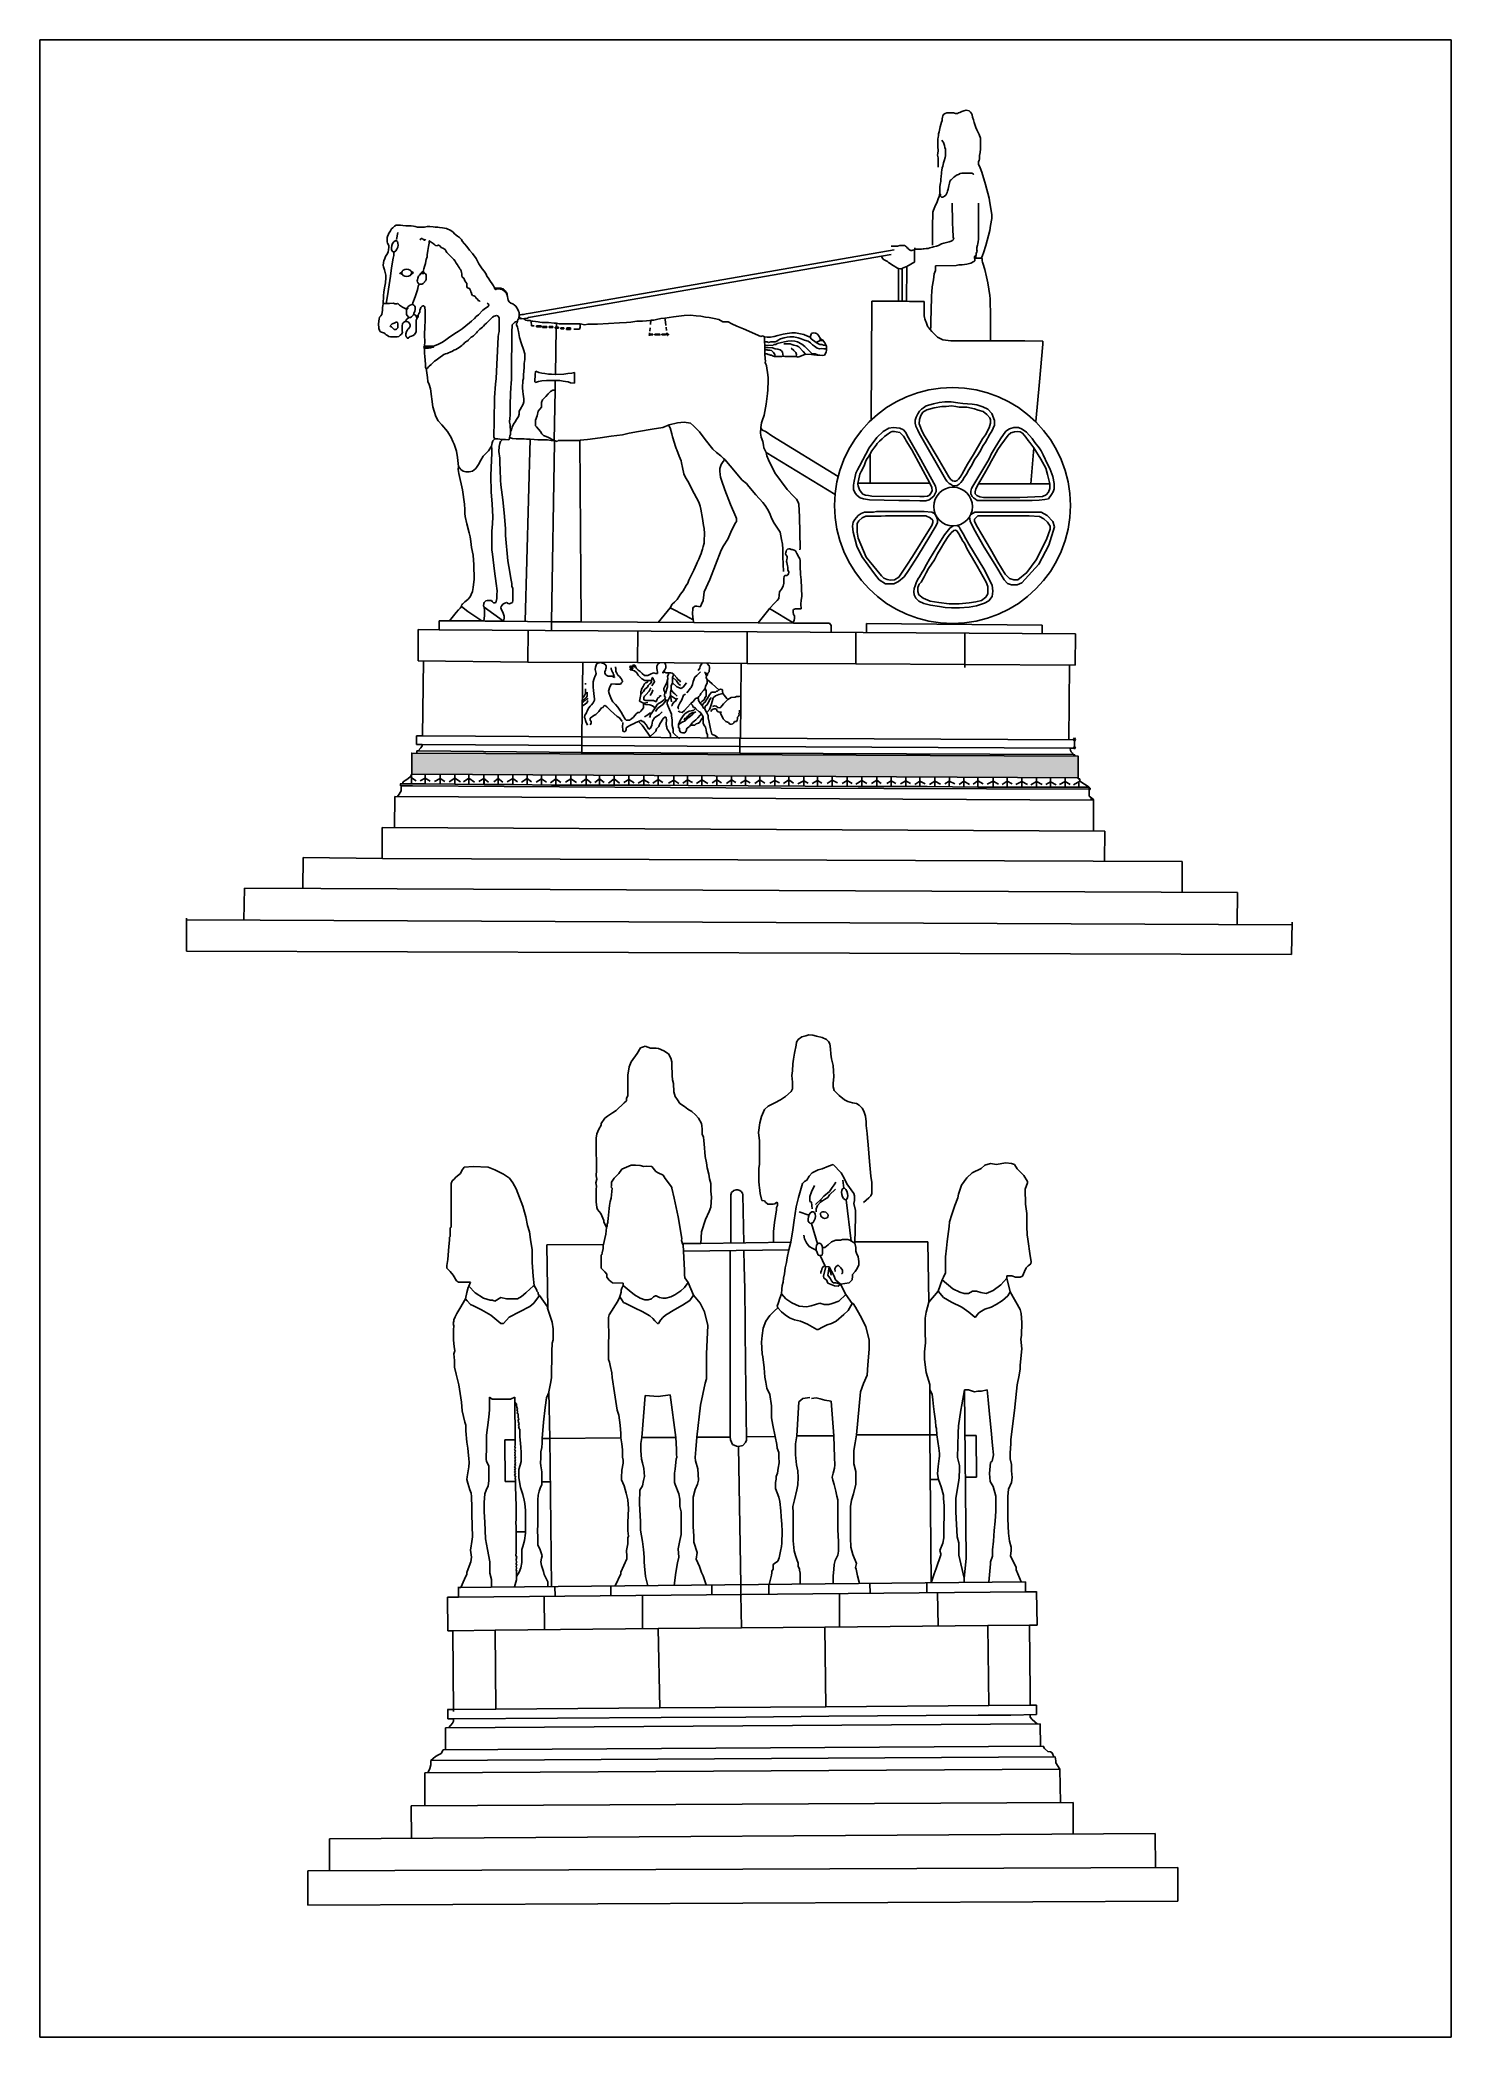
# Model space of a CAD drawing. Header units: inches. Extents: x 23.9 to 48.3, y 11.3 to 24.3.
# Drawn here: x 23.851 to 24.851, y 11.268 to 12.682 of the extents above; entities outside this region: 3.
import ezdxf

# ---------------------------------------------------------------- set-up
doc = ezdxf.new("R2010")
doc.units = ezdxf.units.IN
doc.header["$MEASUREMENT"] = 0
doc.layers.add('foto', color=7, linetype='Continuous')
doc.layers.add('çizgi', color=10, linetype='Continuous')
picture_1 = doc.add_image_def('image1.jpg', size_in_pixel=(1984, 2806))

msp = doc.modelspace()

# ---------------------------------------------------------------- hatches: boundary and pattern name
at = {"layer": 'çizgi'}
h = msp.add_hatch(color=256, dxfattribs=at)
h.dxf.hatch_style = 1
h.paths.add_polyline_path([(24.4894, 12.5725), (24.4893, 12.5727), (24.4888, 12.5728), (24.4887, 12.5722), (24.4885, 12.5709), (24.4887, 12.571), (24.489, 12.5713), (24.4892, 12.5714), (24.4893, 12.5717), (24.4894, 12.5718), (24.4894, 12.5721)])
h = msp.add_hatch(color=256, dxfattribs=at)
h.dxf.hatch_style = 1
edge = h.paths.add_edge_path()
edge.add_ellipse((24.1111, 12.517), major_axis=(0.00354, 0), ratio=0.738269, start_angle=168.1116, end_angle=204.2388, ccw=False)
edge.add_line((24.1076, 12.5176), (24.1073, 12.5174))
edge.add_line((24.1073, 12.5174), (24.1071, 12.5171))
edge.add_line((24.1071, 12.5171), (24.107, 12.5168))
edge.add_line((24.107, 12.5168), (24.1063, 12.5168))
edge.add_line((24.1063, 12.5168), (24.1063, 12.5164))
edge.add_line((24.1063, 12.5164), (24.1068, 12.5164))
edge.add_line((24.1068, 12.5164), (24.107, 12.5164))
edge.add_line((24.107, 12.5164), (24.1071, 12.5163))
edge.add_line((24.1071, 12.5163), (24.1073, 12.5161))
edge.add_line((24.1073, 12.5161), (24.1076, 12.516))
edge.add_line((24.1076, 12.516), (24.1078, 12.516))
edge = h.paths.add_edge_path()
edge.add_line((24.1157, 12.517), (24.1157, 12.5172))
edge.add_line((24.1157, 12.5172), (24.1156, 12.5172))
edge.add_line((24.1156, 12.5172), (24.1153, 12.5174))
edge.add_line((24.1153, 12.5174), (24.1148, 12.5177))
edge.add_line((24.1148, 12.5177), (24.1144, 12.5179))
edge.add_ellipse((24.1111, 12.517), major_axis=(0.00354, 0), ratio=0.738269, start_angle=332.1735, end_angle=380.3183, ccw=False)
edge.add_line((24.1142, 12.5158), (24.1145, 12.5159))
edge.add_line((24.1145, 12.5159), (24.1147, 12.516))
edge.add_line((24.1147, 12.516), (24.115, 12.5162))
edge.add_line((24.115, 12.5162), (24.1151, 12.5164))
edge.add_line((24.1151, 12.5164), (24.1153, 12.5166))
edge.add_line((24.1153, 12.5166), (24.1154, 12.5167))
edge.add_line((24.1154, 12.5167), (24.1156, 12.5168))
edge.add_line((24.1156, 12.5168), (24.1157, 12.5168))
edge.add_line((24.1157, 12.5168), (24.1157, 12.517))
h = msp.add_hatch(color=256, dxfattribs=at)
h.dxf.hatch_style = 1
h.paths.add_polyline_path([(24.1234, 12.517), (24.1233, 12.5174), (24.1232, 12.5177), (24.123, 12.5179), (24.1228, 12.518), (24.1216, 12.5171), (24.1212, 12.5166), (24.1212, 12.5164), (24.1214, 12.5164), (24.1217, 12.5164), (24.122, 12.5164), (24.1223, 12.5164), (24.1227, 12.5164), (24.123, 12.5165), (24.1233, 12.5165), (24.1234, 12.5166)])
h = msp.add_hatch(color=256, dxfattribs=at)
h.dxf.hatch_style = 1
h.paths.add_polyline_path([(24.5145, 12.5286), (24.5145, 12.529), (24.5147, 12.5296), (24.5138, 12.5288), (24.5134, 12.5281), (24.5134, 12.5273), (24.5137, 12.527), (24.5142, 12.5273), (24.5142, 12.5276), (24.5144, 12.5281)])
h = msp.add_hatch(color=256, dxfattribs=at)
h.dxf.hatch_style = 1
h.paths.add_polyline_path([(24.1779, 12.5061), (24.1772, 12.5062), (24.1751, 12.5062), (24.1746, 12.5062), (24.1741, 12.5062), (24.1737, 12.5064), (24.1734, 12.5064), (24.1735, 12.5057), (24.1738, 12.5053), (24.1742, 12.5052), (24.1746, 12.5052), (24.1748, 12.5054), (24.1748, 12.5056), (24.1751, 12.5057), (24.1754, 12.5057), (24.1757, 12.5057), (24.1759, 12.5057), (24.1762, 12.5057), (24.1765, 12.5057), (24.1766, 12.5057), (24.1769, 12.5057), (24.1772, 12.5057), (24.1773, 12.5056), (24.1773, 12.5055), (24.1773, 12.5054), (24.1773, 12.5053), (24.1775, 12.5053), (24.1778, 12.5053), (24.1781, 12.5053), (24.1785, 12.5053), (24.1788, 12.5052), (24.1797, 12.5045), (24.1802, 12.504), (24.1805, 12.5037), (24.1812, 12.5031), (24.1816, 12.5026), (24.1818, 12.5023), (24.1823, 12.5012), (24.1825, 12.5001), (24.1824, 12.5009), (24.1823, 12.5013), (24.1823, 12.5015), (24.1822, 12.5021), (24.1821, 12.5025), (24.1819, 12.5031), (24.1817, 12.5033), (24.1814, 12.5036), (24.181, 12.5039), (24.1808, 12.5041), (24.1805, 12.5044), (24.1801, 12.5048), (24.1796, 12.5053), (24.1793, 12.5056), (24.1789, 12.5057), (24.1783, 12.5059)])
h = msp.add_hatch(color=256, dxfattribs=at)
h.dxf.hatch_style = 1
h.paths.add_polyline_path([(24.1118, 12.4917), (24.1118, 12.4919), (24.1116, 12.4922), (24.1112, 12.4919), (24.1109, 12.4918), (24.1106, 12.4918), (24.1101, 12.4917), (24.1108, 12.4911), (24.1109, 12.491), (24.1114, 12.4913)])
h = msp.add_hatch(color=256, dxfattribs=at)
h.dxf.hatch_style = 1
h.paths.add_polyline_path([(24.1189, 12.4852), (24.1192, 12.4856), (24.1193, 12.4861), (24.1193, 12.4864), (24.1192, 12.4867), (24.119, 12.4864), (24.1185, 12.486), (24.1177, 12.4864), (24.1178, 12.4858), (24.118, 12.4855), (24.1181, 12.4853), (24.1182, 12.485), (24.1183, 12.4848), (24.1183, 12.4848), (24.1184, 12.4848)])
h = msp.add_hatch(color=256, dxfattribs=at)
h.dxf.hatch_style = 1
h.paths.add_polyline_path([(24.1912, 12.4852), (24.1909, 12.4855), (24.1907, 12.486), (24.1906, 12.4856), (24.1906, 12.4852), (24.1907, 12.4848), (24.191, 12.4846), (24.1915, 12.4845), (24.1921, 12.4844), (24.1929, 12.4845), (24.1924, 12.4846), (24.1918, 12.4848)])
h = msp.add_hatch(color=256, dxfattribs=at)
h.dxf.hatch_style = 1
h.paths.add_polyline_path([(24.2064, 12.4795), (24.2031, 12.4795), (24.2031, 12.4794), (24.2031, 12.4786), (24.2064, 12.4786)])
h.paths.add_polyline_path([(24.2104, 12.479), (24.2074, 12.479), (24.2074, 12.4789), (24.2074, 12.4783), (24.2104, 12.4783)])
h.paths.add_polyline_path([(24.2147, 12.479), (24.212, 12.479), (24.212, 12.4782), (24.2147, 12.4782)])
h = msp.add_hatch(color=256, dxfattribs=at)
h.dxf.hatch_style = 1
h.paths.add_polyline_path([(24.2187, 12.4785), (24.2163, 12.4785), (24.2163, 12.4778), (24.2187, 12.4778)])
h = msp.add_hatch(color=256, dxfattribs=at)
h.dxf.hatch_style = 1
h.paths.add_polyline_path([(24.2225, 12.4781), (24.2204, 12.4781), (24.2204, 12.4781), (24.2204, 12.4774), (24.2225, 12.4774)])
h.paths.add_polyline_path([(24.2272, 12.478), (24.2245, 12.478), (24.2244, 12.4769), (24.2272, 12.4769)])
h = msp.add_hatch(color=256, dxfattribs=at)
h.dxf.hatch_style = 1
h.paths.add_polyline_path([(24.2966, 12.4735), (24.2958, 12.4735), (24.2957, 12.4744), (24.2953, 12.4735), (24.2953, 12.4731), (24.2957, 12.4731), (24.2957, 12.4725), (24.296, 12.4725), (24.296, 12.4731), (24.2966, 12.4731)])
h = msp.add_hatch(color=256, dxfattribs=at)
h.dxf.hatch_style = 1
h.paths.add_polyline_path([(24.1304, 12.4646), (24.13, 12.4649), (24.1273, 12.4649), (24.1237, 12.4649), (24.1234, 12.4648), (24.1232, 12.4642), (24.1234, 12.4637), (24.124, 12.4637), (24.125, 12.4637), (24.1256, 12.4637), (24.1264, 12.4637), (24.1267, 12.4639), (24.1274, 12.4639), (24.1282, 12.4639), (24.1288, 12.4643), (24.1301, 12.4643)])
h = msp.add_hatch(color=256, dxfattribs=at)
h.dxf.hatch_style = 1
h.paths.add_polyline_path([(24.2855, 12.4734), (24.2836, 12.4734), (24.2831, 12.4735), (24.2831, 12.4728), (24.2836, 12.473), (24.2855, 12.473)])
h.paths.add_polyline_path([(24.2831, 12.4735), (24.2826, 12.4731), (24.2831, 12.4728)])
h.paths.add_polyline_path([(24.2905, 12.4735), (24.287, 12.4735), (24.287, 12.473), (24.2905, 12.473)])
h.paths.add_polyline_path([(24.2945, 12.4736), (24.292, 12.4736), (24.292, 12.4731), (24.2945, 12.4731)])
h = msp.add_hatch(color=256, dxfattribs=at)
h.dxf.hatch_style = 1
h.paths.add_polyline_path([(24.4046, 12.4699), (24.4041, 12.4707), (24.404, 12.4708), (24.404, 12.4706), (24.404, 12.4691), (24.406, 12.4691), (24.4057, 12.4695)])
h = msp.add_hatch(color=256, dxfattribs=at)
h.dxf.hatch_style = 1
h.paths.add_polyline_path([(24.4006, 12.4596), (24.3982, 12.4598), (24.3981, 12.4591), (24.3995, 12.4589), (24.4018, 12.4587), (24.4026, 12.4587), (24.4018, 12.4591)])
h = msp.add_hatch(color=256, dxfattribs=at)
h.dxf.hatch_style = 1
h.paths.add_polyline_path([(24.2702, 12.2383), (24.2696, 12.2387), (24.2695, 12.2381), (24.2691, 12.2379), (24.2691, 12.2374), (24.2699, 12.2371), (24.2699, 12.2365), (24.2695, 12.2363), (24.2694, 12.2358), (24.2707, 12.2355), (24.2713, 12.2371), (24.271, 12.2374)])
h.paths.add_polyline_path([(24.2727, 12.2391), (24.2713, 12.2391), (24.271, 12.2389), (24.2718, 12.2379), (24.273, 12.2379), (24.2735, 12.2384)])
h = msp.add_hatch(color=256, dxfattribs=at)
h.dxf.hatch_style = 1
h.paths.add_polyline_path([(24.3246, 12.2335), (24.3234, 12.2332), (24.3228, 12.2337), (24.3231, 12.232), (24.3239, 12.2318)])
h = msp.add_hatch(color=256, dxfattribs=at)
h.dxf.hatch_style = 1
h.paths.add_polyline_path([(24.3341, 12.2058), (24.3333, 12.2058), (24.3328, 12.2059), (24.3335, 12.2052)])
h = msp.add_hatch(color=256, dxfattribs=at)
h.dxf.hatch_style = 1
h.paths.add_polyline_path([(24.5842, 12.1876), (24.5842, 12.1863), (24.5842, 12.1854), (24.5851, 12.1864)])
h.paths.add_polyline_path([(24.5842, 12.1876), (24.5834, 12.1863), (24.5842, 12.1863)])
h.paths.add_polyline_path([(24.5842, 12.1863), (24.5834, 12.1863), (24.5842, 12.1854)])
h.paths.add_polyline_path([(24.5842, 12.1816), (24.5835, 12.1803), (24.5842, 12.1803)])
h.paths.add_polyline_path([(24.585, 12.1803), (24.5842, 12.1803), (24.5835, 12.1803), (24.5841, 12.1798)])
h.paths.add_polyline_path([(24.5842, 12.1816), (24.5842, 12.1803), (24.585, 12.1803)])
h = msp.add_hatch(dxfattribs=at)
h.set_pattern_fill('AR-SAND', color=256, scale=0.2)
h.paths.add_polyline_path([(24.1147, 12.1769), (24.1147, 12.1618), (24.5869, 12.1594), (24.587, 12.1746)])
h = msp.add_hatch(dxfattribs=at)
h.set_pattern_fill('AR-SAND', color=256, scale=0.0005)
h.set_pattern_definition([(37.5, (0, 0), (-3.149668e-05, 0.000963411885), [0, -0.00076, 0, -0.00085, 0, -0.0008125]), (7.5, (0, 0), (0.00088488835, 0.00141107303), [0, -0.00041, 0, -0.000685, 0, -0.0002625]), (327.5, (-0.000615, 0), (0.00155707093, 2.829527e-06), [0, -0.00025, 0, -0.0009, 0, -0.001175]), (317.5, (-0.000615, 0), (0.0015030633, 0.00043883778), [0, -0.000125, 0, -0.00059, 0, -0.000675])])
h.paths.add_polyline_path([(24.5869, 12.1594), (24.587, 12.1746), (24.1147, 12.1769), (24.1147, 12.1618)])
h = msp.add_hatch(color=256, dxfattribs=at)
h.dxf.hatch_style = 1
h.paths.add_polyline_path([(24.5954, 12.1521), (24.5947, 12.1521), (24.5947, 12.151), (24.5954, 12.151)])
h = msp.add_hatch(color=256, dxfattribs=at)
h.dxf.hatch_style = 1
h.paths.add_polyline_path([(24.5976, 12.1442), (24.5963, 12.1451), (24.5958, 12.1435), (24.5978, 12.1435)])
h = msp.add_hatch(dxfattribs=at)
h.set_pattern_fill('BOX', color=256, scale=0.5)
h.paths.add_polyline_path([(24.1886, 11.6433), (24.1886, 11.6372), (24.1887, 11.6338), (24.1885, 11.6323), (24.1887, 11.6286), (24.1887, 11.6254), (24.1887, 11.6199), (24.1887, 11.6169), (24.1887, 11.6122), (24.1887, 11.6108), (24.1884, 11.6087), (24.1891, 11.6074), (24.1886, 11.6058), (24.1889, 11.6038), (24.1886, 11.6026), (24.1891, 11.6014), (24.1886, 11.601), (24.1889, 11.5996), (24.1887, 11.5983), (24.1891, 11.5975), (24.1888, 11.597), (24.189, 11.5937), (24.1909, 11.5967), (24.192, 11.5998), (24.1927, 11.6036), (24.1927, 11.6095), (24.1927, 11.6128), (24.1935, 11.615), (24.1946, 11.6191), (24.1952, 11.6243), (24.1952, 11.6315), (24.1952, 11.6352), (24.1952, 11.6404), (24.1947, 11.6453), (24.1943, 11.6477), (24.1935, 11.6519), (24.1918, 11.6568), (24.1906, 11.6636), (24.1906, 11.6694), (24.1914, 11.6726), (24.1923, 11.6752), (24.1923, 11.6785), (24.1923, 11.6816), (24.1919, 11.6852), (24.1917, 11.6879), (24.1912, 11.6928), (24.1912, 11.698), (24.1904, 11.6987), (24.1908, 11.6997), (24.1903, 11.7008), (24.1907, 11.7018), (24.1904, 11.7029), (24.19, 11.7043), (24.1905, 11.7054), (24.1901, 11.7064), (24.1901, 11.7089), (24.1892, 11.7097), (24.1898, 11.7103), (24.1892, 11.7117), (24.1895, 11.7125), (24.1892, 11.7137), (24.1889, 11.7147), (24.1889, 11.7158), (24.1878, 11.7171), (24.1876, 11.7168), (24.1876, 11.7118), (24.1876, 11.7072), (24.188, 11.7023), (24.188, 11.6955), (24.188, 11.6913), (24.188, 11.6887), (24.188, 11.687), (24.1877, 11.6856), (24.1882, 11.6846), (24.1875, 11.6838), (24.1881, 11.6825), (24.1876, 11.6816), (24.188, 11.6806), (24.1877, 11.6794), (24.1881, 11.6784), (24.1878, 11.6774), (24.1882, 11.6764), (24.1878, 11.6753), (24.1883, 11.6743), (24.1877, 11.6735), (24.1881, 11.6724), (24.1875, 11.6714), (24.1882, 11.6703), (24.1874, 11.6691), (24.1882, 11.6686), (24.1875, 11.6676), (24.1882, 11.6666), (24.1875, 11.6655), (24.1885, 11.6641), (24.1876, 11.6634), (24.1882, 11.6626), (24.1882, 11.6614), (24.1882, 11.6592), (24.1882, 11.6576)])

# ---------------------------------------------------------------- linework, layer by layer
for p, q in [((48.2834, 24.3158), (48.2869, 24.3136)), ((48.2834, 24.3158), (48.2834, 24.3118)), ((48.2899, 24.3134), (48.2938, 24.3159)), ((24.4926, 12.6298), (24.4938, 12.6302)), ((24.4938, 12.6302), (24.495, 12.6303)), ((24.495, 12.6303), (24.4965, 12.6303)), ((24.4965, 12.6303), (24.4986, 12.6303)), ((24.4986, 12.6303), (24.5, 12.6299)), ((24.5, 12.6299), (24.5013, 12.6299)), ((24.5013, 12.6299), (24.5022, 12.6302)), ((24.5022, 12.6302), (24.503, 12.6305)), ((24.503, 12.6305), (24.5044, 12.6313)), ((24.5044, 12.6313), (24.5059, 12.6317)), ((24.5059, 12.6317), (24.5075, 12.6321)), ((24.5075, 12.6321), (24.5096, 12.6317)), ((24.5096, 12.6317), (24.5106, 12.6308)), ((24.5106, 12.6308), (24.5113, 12.6299)), ((24.5113, 12.6299), (24.5117, 12.6289)), ((24.488, 12.6153), (24.4882, 12.6161)), ((24.4882, 12.6161), (24.4884, 12.6167)), ((24.4884, 12.6167), (24.4892, 12.6203)), ((24.4892, 12.6203), (24.4895, 12.622)), ((24.4895, 12.622), (24.4901, 12.6236)), ((24.4901, 12.6236), (24.4905, 12.6248)), ((24.4905, 12.6259), (24.4908, 12.6272)), ((24.4905, 12.6248), (24.4905, 12.6259)), ((24.4908, 12.6272), (24.491, 12.6282)), ((24.491, 12.6282), (24.4913, 12.6287)), ((24.4913, 12.6287), (24.4918, 12.6292)), ((24.4918, 12.6292), (24.4922, 12.6295)), ((24.4922, 12.6295), (24.4926, 12.6298)), ((24.5117, 12.6289), (24.5121, 12.6273)), ((24.5121, 12.6273), (24.5127, 12.6253)), ((24.5127, 12.6253), (24.5132, 12.6235)), ((24.5132, 12.6235), (24.514, 12.6212)), ((24.514, 12.6212), (24.5145, 12.6198)), ((24.5145, 12.6198), (24.5152, 12.6182)), ((24.5152, 12.6182), (24.5158, 12.6169)), ((24.5158, 12.6169), (24.5168, 12.6149)), ((24.4873, 12.6003), (24.4875, 12.6018)), ((24.4874, 12.6064), (24.4875, 12.6085)), ((24.4876, 12.6034), (24.4874, 12.6064)), ((24.4875, 12.6118), (24.4876, 12.6127)), ((24.4875, 12.6107), (24.4875, 12.6118)), ((24.4875, 12.6085), (24.4875, 12.6107)), ((24.4875, 12.6018), (24.4876, 12.6034)), ((24.4876, 12.6131), (24.4879, 12.6139)), ((24.4876, 12.6127), (24.4876, 12.6131)), ((24.4879, 12.6139), (24.488, 12.6145)), ((24.488, 12.6145), (24.488, 12.6153)), ((24.4908, 12.6102), (24.4904, 12.6109)), ((24.4914, 12.6092), (24.4908, 12.6102)), ((24.4917, 12.6085), (24.4914, 12.6092)), ((24.4921, 12.6071), (24.4917, 12.6085)), ((24.4924, 12.6056), (24.4921, 12.6071)), ((24.4928, 12.6045), (24.4924, 12.6056)), ((24.4928, 12.6021), (24.4928, 12.6045)), ((24.4928, 12.6011), (24.4928, 12.6021)), ((24.5168, 12.6149), (24.5176, 12.6124)), ((24.5175, 12.6021), (24.5171, 12.6001)), ((24.5176, 12.6047), (24.5175, 12.6021)), ((24.5176, 12.6124), (24.5178, 12.6104)), ((24.5178, 12.6089), (24.5176, 12.6047)), ((24.5178, 12.6104), (24.5178, 12.6089)), ((24.4876, 12.5984), (24.4873, 12.6003)), ((24.4876, 12.5918), (24.4876, 12.5984)), ((24.4899, 12.5855), (24.49, 12.5874)), ((24.49, 12.5883), (24.4904, 12.5897)), ((24.49, 12.5874), (24.49, 12.5883)), ((24.4904, 12.5897), (24.4906, 12.5913)), ((24.4906, 12.5913), (24.4909, 12.5926)), ((24.4909, 12.5926), (24.4916, 12.5949)), ((24.4916, 12.5949), (24.492, 12.5963)), ((24.492, 12.5963), (24.4926, 12.5986)), ((24.4926, 12.5986), (24.4928, 12.5999)), ((24.4928, 12.5999), (24.4928, 12.6011)), ((24.5032, 12.5872), (24.5044, 12.5875)), ((24.5044, 12.5875), (24.5054, 12.5875)), ((24.5054, 12.5875), (24.5066, 12.5875)), ((24.5066, 12.5875), (24.5077, 12.5875)), ((24.5077, 12.5875), (24.5097, 12.5875)), ((24.5097, 12.5875), (24.5115, 12.5875)), ((24.5115, 12.5875), (24.512, 12.5872)), ((24.5168, 12.5965), (24.5163, 12.5957)), ((24.5163, 12.5957), (24.5163, 12.5945)), ((24.5163, 12.5945), (24.5163, 12.5937)), ((24.5163, 12.5937), (24.517, 12.5926)), ((24.5169, 12.5976), (24.5168, 12.5965)), ((24.5171, 12.6001), (24.5169, 12.5976)), ((24.517, 12.5926), (24.5175, 12.5913)), ((24.5175, 12.5913), (24.5187, 12.5883)), ((24.5187, 12.5883), (24.5212, 12.5796)), ((24.4887, 12.5722), (24.4889, 12.5737)), ((24.4889, 12.5737), (24.489, 12.5746)), ((24.489, 12.5782), (24.4893, 12.5806)), ((24.489, 12.5755), (24.489, 12.5782)), ((24.489, 12.5746), (24.489, 12.5755)), ((24.4893, 12.5806), (24.4895, 12.5817)), ((24.4895, 12.5817), (24.4896, 12.5829)), ((24.4896, 12.5829), (24.4897, 12.5838)), ((24.4897, 12.5838), (24.4899, 12.5848)), ((24.4899, 12.5848), (24.4899, 12.5855)), ((24.4937, 12.5728), (24.4942, 12.5738)), ((24.4942, 12.5738), (24.4944, 12.5748)), ((24.4944, 12.5748), (24.4948, 12.5763)), ((24.4948, 12.5763), (24.4952, 12.5785)), ((24.4952, 12.5785), (24.4956, 12.5796)), ((24.4956, 12.5796), (24.4958, 12.5805)), ((24.4958, 12.5805), (24.496, 12.5817)), ((24.496, 12.5817), (24.4965, 12.5825)), ((24.4965, 12.5825), (24.4969, 12.5828)), ((24.4969, 12.5828), (24.4974, 12.5833)), ((24.4974, 12.5833), (24.4982, 12.5841)), ((24.4982, 12.5841), (24.4989, 12.5847)), ((24.4989, 12.5847), (24.4995, 12.5851)), ((24.4995, 12.5851), (24.5008, 12.586)), ((24.5008, 12.586), (24.5021, 12.5867)), ((24.5021, 12.5867), (24.5032, 12.5872)), ((24.512, 12.5872), (24.5127, 12.5869)), ((24.5127, 12.5869), (24.513, 12.5867)), ((24.5212, 12.5796), (24.5239, 12.5698)), ((24.4836, 12.5494), (24.4839, 12.56)), ((24.4839, 12.56), (24.4845, 12.5613)), ((24.4845, 12.5613), (24.4859, 12.5648)), ((24.4859, 12.5648), (24.4867, 12.5666)), ((24.4867, 12.5666), (24.4876, 12.5694)), ((24.4876, 12.5694), (24.4885, 12.5709)), ((24.4885, 12.5709), (24.4887, 12.5722)), ((24.4887, 12.571), (24.4885, 12.5709)), ((24.489, 12.5713), (24.4887, 12.571)), ((24.4888, 12.5728), (24.4893, 12.5727)), ((24.4892, 12.5714), (24.489, 12.5713)), ((24.4893, 12.5717), (24.4892, 12.5714)), ((24.4892, 12.5714), (24.4895, 12.571)), ((24.4893, 12.5727), (24.4894, 12.5725)), ((24.4894, 12.5718), (24.4893, 12.5717)), ((24.4894, 12.5725), (24.4894, 12.5721)), ((24.4894, 12.5721), (24.4894, 12.5718)), ((24.4895, 12.571), (24.49, 12.5705)), ((24.49, 12.5705), (24.4908, 12.5706)), ((24.4908, 12.5706), (24.4914, 12.5708)), ((24.4914, 12.5708), (24.4923, 12.5713)), ((24.4923, 12.5713), (24.4931, 12.572)), ((24.4931, 12.572), (24.4937, 12.5728)), ((24.4976, 12.5636), (24.4976, 12.5662)), ((24.4976, 12.5614), (24.4976, 12.5636)), ((24.4978, 12.5579), (24.4976, 12.5614)), ((24.5163, 12.5591), (24.5164, 12.5607)), ((24.5164, 12.5631), (24.5164, 12.5662)), ((24.5164, 12.5616), (24.5164, 12.5631)), ((24.5164, 12.5607), (24.5164, 12.5616)), ((24.5239, 12.5698), (24.5243, 12.5666)), ((24.5243, 12.5666), (24.5258, 12.5582)), ((24.0983, 12.5445), (24.0987, 12.5452)), ((24.0987, 12.5452), (24.0991, 12.546)), ((24.0991, 12.546), (24.0996, 12.5468)), ((24.0996, 12.5468), (24.1003, 12.548)), ((24.1003, 12.548), (24.1012, 12.5489)), ((24.1012, 12.5489), (24.1024, 12.5499)), ((24.1024, 12.5499), (24.1037, 12.5508)), ((24.1037, 12.5508), (24.1068, 12.5508)), ((24.1039, 12.5406), (24.1048, 12.5454)), ((24.1068, 12.5508), (24.1084, 12.5505)), ((24.1084, 12.5505), (24.1104, 12.5503)), ((24.1104, 12.5503), (24.1124, 12.5502)), ((24.1124, 12.5502), (24.1143, 12.5502)), ((24.1143, 12.5502), (24.116, 12.55)), ((24.116, 12.55), (24.1171, 12.5497)), ((24.1171, 12.5497), (24.1187, 12.5493)), ((24.1187, 12.5493), (24.1196, 12.5493)), ((24.1196, 12.5493), (24.1208, 12.5493)), ((24.1208, 12.5493), (24.1238, 12.5493)), ((24.1238, 12.5493), (24.1256, 12.5497)), ((24.1256, 12.5497), (24.1275, 12.5497)), ((24.1275, 12.5497), (24.1298, 12.5496)), ((24.1298, 12.5496), (24.1312, 12.5494)), ((24.1312, 12.5494), (24.1332, 12.5494)), ((24.1332, 12.5494), (24.1344, 12.549)), ((24.1344, 12.549), (24.1365, 12.5488)), ((24.1365, 12.5488), (24.1393, 12.5484)), ((24.1393, 12.5484), (24.1423, 12.5469)), ((24.1423, 12.5469), (24.1439, 12.5458)), ((24.1439, 12.5458), (24.145, 12.5446)), ((24.4836, 12.5412), (24.4836, 12.5494)), ((24.4978, 12.5562), (24.4978, 12.5579)), ((24.4978, 12.5549), (24.4978, 12.5562)), ((24.4978, 12.5536), (24.4978, 12.5549)), ((24.4978, 12.5513), (24.4978, 12.5536)), ((24.498, 12.5486), (24.4978, 12.5513)), ((24.498, 12.5474), (24.498, 12.5486)), ((24.4982, 12.546), (24.498, 12.5474)), ((24.4984, 12.5444), (24.4982, 12.546)), ((24.5162, 12.5452), (24.5163, 12.5462)), ((24.5162, 12.5444), (24.5162, 12.5452)), ((24.5163, 12.5569), (24.5163, 12.5591)), ((24.5164, 12.5531), (24.5163, 12.5569)), ((24.5163, 12.5462), (24.5164, 12.5485)), ((24.5164, 12.5495), (24.5164, 12.5531)), ((24.5164, 12.5485), (24.5164, 12.5495)), ((24.5242, 12.5469), (24.5216, 12.5363)), ((24.5248, 12.5504), (24.5242, 12.5469)), ((24.5258, 12.5554), (24.5248, 12.5504)), ((24.5258, 12.5582), (24.5258, 12.5554)), ((24.0971, 12.5299), (24.0979, 12.5315)), ((24.0972, 12.54), (24.0973, 12.5411)), ((24.0973, 12.5388), (24.0972, 12.54)), ((24.0973, 12.542), (24.0975, 12.5427)), ((24.0973, 12.5411), (24.0973, 12.542)), ((24.0976, 12.538), (24.0973, 12.5388)), ((24.0975, 12.5427), (24.0978, 12.5434)), ((24.098, 12.5372), (24.0976, 12.538)), ((24.0978, 12.5434), (24.0981, 12.544)), ((24.0979, 12.5315), (24.0983, 12.5335)), ((24.0984, 12.5361), (24.098, 12.5372)), ((24.0981, 12.544), (24.0983, 12.5445)), ((24.0983, 12.5335), (24.0984, 12.535)), ((24.0984, 12.535), (24.0984, 12.5361)), ((24.102, 12.5317), (24.1019, 12.5292)), ((24.1203, 12.5402), (24.1218, 12.5416)), ((24.1218, 12.5416), (24.1225, 12.5409)), ((24.1225, 12.5409), (24.1231, 12.5405)), ((24.1231, 12.5405), (24.1236, 12.5402)), ((24.1236, 12.5402), (24.1238, 12.5402)), ((24.1238, 12.5402), (24.1242, 12.5403)), ((24.1238, 12.5402), (24.1238, 12.5397)), ((24.1242, 12.5403), (24.1244, 12.5407)), ((24.1259, 12.5311), (24.1257, 12.5299)), ((24.1261, 12.5327), (24.1259, 12.5311)), ((24.1266, 12.5357), (24.1261, 12.5327)), ((24.1268, 12.5367), (24.1266, 12.5357)), ((24.1269, 12.5379), (24.1268, 12.5367)), ((24.1273, 12.5395), (24.1269, 12.5395)), ((24.1269, 12.5395), (24.1269, 12.5379)), ((24.1277, 12.5392), (24.1273, 12.5395)), ((24.1285, 12.5386), (24.1277, 12.5392)), ((24.1299, 12.5377), (24.1285, 12.5386)), ((24.131, 12.5368), (24.1299, 12.5377)), ((24.1315, 12.5363), (24.131, 12.5368)), ((24.1326, 12.5361), (24.1315, 12.5363)), ((24.1331, 12.5365), (24.1326, 12.5361)), ((24.1337, 12.5366), (24.1331, 12.5365)), ((24.1345, 12.5361), (24.1337, 12.5366)), ((24.1356, 12.5348), (24.1345, 12.5361)), ((24.1368, 12.5344), (24.1356, 12.5348)), ((24.1384, 12.5335), (24.1368, 12.5344)), ((24.1388, 12.5326), (24.1384, 12.5335)), ((24.1395, 12.5313), (24.1388, 12.5326)), ((24.1437, 12.5271), (24.1395, 12.5313)), ((24.145, 12.5446), (24.147, 12.5429)), ((24.147, 12.5429), (24.1485, 12.5419)), ((24.1485, 12.5419), (24.15, 12.5405)), ((24.15, 12.5405), (24.1505, 12.5394)), ((24.1505, 12.5394), (24.1536, 12.5357)), ((24.1536, 12.5357), (24.1557, 12.5331)), ((24.1557, 12.5331), (24.1577, 12.5307)), ((24.1989, 12.4883), (24.4565, 12.5332)), ((24.4559, 12.5359), (24.4545, 12.5359)), ((24.457, 12.5359), (24.4559, 12.5359)), ((24.4581, 12.5359), (24.457, 12.5359)), ((24.459, 12.5359), (24.4581, 12.5359)), ((24.4605, 12.5362), (24.459, 12.5359)), ((24.4614, 12.5363), (24.4605, 12.5362)), ((24.4623, 12.5364), (24.4614, 12.5363)), ((24.4629, 12.5364), (24.4623, 12.5364)), ((24.4636, 12.5364), (24.4629, 12.5364)), ((24.4641, 12.5362), (24.4636, 12.5364)), ((24.4646, 12.5359), (24.4641, 12.5362)), ((24.4652, 12.5354), (24.4646, 12.5359)), ((24.4656, 12.5349), (24.4652, 12.5354)), ((24.4664, 12.5342), (24.4656, 12.5349)), ((24.4668, 12.5338), (24.4664, 12.5342)), ((24.4672, 12.5334), (24.4668, 12.5338)), ((24.4675, 12.5333), (24.4672, 12.5334)), ((24.4679, 12.533), (24.4675, 12.5333)), ((24.4681, 12.5328), (24.4679, 12.533)), ((24.4687, 12.5327), (24.4681, 12.5328)), ((24.4691, 12.5327), (24.4687, 12.5327)), ((24.4697, 12.5329), (24.4691, 12.5327)), ((24.4701, 12.5331), (24.4697, 12.5329)), ((24.471, 12.5333), (24.4701, 12.5331)), ((24.471, 12.5333), (24.4712, 12.5339)), ((24.471, 12.5244), (24.471, 12.5333)), ((24.4711, 12.5336), (24.4722, 12.5337)), ((24.4712, 12.5339), (24.4712, 12.5346)), ((24.4722, 12.5337), (24.473, 12.5337)), ((24.473, 12.5337), (24.474, 12.5337)), ((24.474, 12.5337), (24.4753, 12.5337)), ((24.4753, 12.5337), (24.476, 12.5338)), ((24.476, 12.5338), (24.477, 12.5339)), ((24.477, 12.5339), (24.4779, 12.534)), ((24.4779, 12.534), (24.4792, 12.5341)), ((24.4792, 12.5341), (24.4806, 12.5342)), ((24.4806, 12.5342), (24.4817, 12.5346)), ((24.4817, 12.5346), (24.4828, 12.5348)), ((24.4828, 12.5348), (24.4836, 12.5351)), ((24.4836, 12.5365), (24.4836, 12.5412)), ((24.4836, 12.5351), (24.4845, 12.5353)), ((24.4845, 12.5353), (24.4866, 12.5359)), ((24.4866, 12.5359), (24.4879, 12.5364)), ((24.4879, 12.5364), (24.4901, 12.5375)), ((24.4901, 12.5375), (24.4917, 12.5379)), ((24.4917, 12.5379), (24.4935, 12.5384)), ((24.4935, 12.5384), (24.4954, 12.5388)), ((24.4954, 12.5388), (24.4969, 12.5393)), ((24.4969, 12.5393), (24.4982, 12.5401)), ((24.4982, 12.5401), (24.4988, 12.5408)), ((24.4984, 12.5433), (24.4984, 12.5444)), ((24.4984, 12.5422), (24.4984, 12.5433)), ((24.4988, 12.5408), (24.4984, 12.5422)), ((24.5147, 12.5309), (24.515, 12.5317)), ((24.5147, 12.5302), (24.5147, 12.5309)), ((24.515, 12.5317), (24.5153, 12.5322)), ((24.5151, 12.5335), (24.5152, 12.5345)), ((24.5152, 12.533), (24.5151, 12.5335)), ((24.5152, 12.535), (24.5155, 12.5365)), ((24.5152, 12.5345), (24.5152, 12.535)), ((24.5153, 12.5322), (24.5152, 12.533)), ((24.5155, 12.5365), (24.5157, 12.5376)), ((24.5157, 12.5376), (24.5161, 12.5392)), ((24.5161, 12.5392), (24.5162, 12.5405)), ((24.5162, 12.5426), (24.5162, 12.5444)), ((24.5162, 12.5415), (24.5162, 12.5426)), ((24.5162, 12.5405), (24.5162, 12.5415)), ((24.5198, 12.5312), (24.5191, 12.5292)), ((24.5216, 12.5363), (24.5198, 12.5312)), ((24.0945, 12.5224), (24.0946, 12.5241)), ((24.0947, 12.5212), (24.0945, 12.5224)), ((24.0946, 12.5241), (24.095, 12.5257)), ((24.0949, 12.5204), (24.0947, 12.5212)), ((24.0953, 12.5191), (24.0949, 12.5204)), ((24.095, 12.5257), (24.0953, 12.5264)), ((24.0953, 12.5264), (24.0961, 12.5284)), ((24.0958, 12.5173), (24.0953, 12.5191)), ((24.0962, 12.5154), (24.0958, 12.5173)), ((24.0961, 12.5284), (24.0971, 12.5299)), ((24.1004, 12.5205), (24.0995, 12.5147)), ((24.1015, 12.5273), (24.1004, 12.5205)), ((24.1019, 12.5292), (24.1015, 12.5273)), ((24.1063, 12.5168), (24.107, 12.5168)), ((24.1063, 12.5168), (24.1063, 12.5164)), ((24.107, 12.5168), (24.1071, 12.5171)), ((24.1071, 12.5171), (24.1073, 12.5174)), ((24.1073, 12.5174), (24.1076, 12.5176)), ((24.1144, 12.5179), (24.1148, 12.5177)), ((24.1148, 12.5177), (24.1153, 12.5174)), ((24.1153, 12.5174), (24.1156, 12.5172)), ((24.1154, 12.5167), (24.1153, 12.5166)), ((24.1156, 12.5168), (24.1154, 12.5167)), ((24.1156, 12.5172), (24.1157, 12.5172)), ((24.1157, 12.5168), (24.1156, 12.5168)), ((24.1157, 12.5172), (24.1157, 12.517)), ((24.1157, 12.517), (24.1157, 12.5168)), ((24.1216, 12.5171), (24.1212, 12.5166)), ((24.1228, 12.518), (24.1216, 12.5171)), ((24.1233, 12.5197), (24.1228, 12.518)), ((24.123, 12.5179), (24.1228, 12.518)), ((24.1232, 12.5177), (24.123, 12.5179)), ((24.1233, 12.5174), (24.1232, 12.5177)), ((24.1236, 12.5214), (24.1233, 12.5197)), ((24.1234, 12.517), (24.1233, 12.5174)), ((24.1234, 12.5166), (24.1234, 12.517)), ((24.1243, 12.5236), (24.1236, 12.5214)), ((24.1247, 12.5253), (24.1243, 12.5236)), ((24.125, 12.5264), (24.1247, 12.5253)), ((24.1255, 12.5283), (24.125, 12.5264)), ((24.1257, 12.5299), (24.1255, 12.5283)), ((24.1444, 12.5263), (24.1437, 12.5271)), ((24.1454, 12.5252), (24.1444, 12.5263)), ((24.1462, 12.5237), (24.1454, 12.5252)), ((24.147, 12.5226), (24.1462, 12.5237)), ((24.1476, 12.5216), (24.147, 12.5226)), ((24.1483, 12.5207), (24.1476, 12.5216)), ((24.1487, 12.5198), (24.1483, 12.5207)), ((24.1493, 12.5192), (24.1487, 12.5198)), ((24.1498, 12.5183), (24.1493, 12.5192)), ((24.15, 12.5173), (24.1498, 12.5183)), ((24.1502, 12.5162), (24.15, 12.5173)), ((24.1577, 12.5307), (24.1602, 12.5272)), ((24.1602, 12.5272), (24.1613, 12.5253)), ((24.1613, 12.5253), (24.1621, 12.5234)), ((24.1621, 12.5234), (24.1646, 12.5197)), ((24.1646, 12.5197), (24.166, 12.5182)), ((24.166, 12.5182), (24.1674, 12.516)), ((24.1973, 12.4852), (24.4543, 12.53)), ((24.4477, 12.5289), (24.4477, 12.5281)), ((24.4477, 12.5281), (24.4482, 12.5273)), ((24.4482, 12.5273), (24.4487, 12.5267)), ((24.4487, 12.5267), (24.4495, 12.5262)), ((24.4495, 12.5262), (24.4505, 12.5256)), ((24.4505, 12.5256), (24.4517, 12.5249)), ((24.4517, 12.5249), (24.4526, 12.5242)), ((24.4526, 12.5242), (24.4557, 12.5221)), ((24.4557, 12.5221), (24.4589, 12.5203)), ((24.4589, 12.5203), (24.4595, 12.52)), ((24.4595, 12.52), (24.4609, 12.5198)), ((24.4595, 12.52), (24.4595, 12.4968)), ((24.4609, 12.5198), (24.4622, 12.5198)), ((24.4622, 12.5198), (24.4626, 12.5204)), ((24.4626, 12.5204), (24.4635, 12.5208)), ((24.4635, 12.5208), (24.4647, 12.5211)), ((24.4647, 12.5211), (24.4654, 12.5214)), ((24.4654, 12.5214), (24.4662, 12.5218)), ((24.4662, 12.5218), (24.4671, 12.5223)), ((24.4671, 12.5223), (24.4683, 12.5232)), ((24.4683, 12.5232), (24.4694, 12.5237)), ((24.4694, 12.5237), (24.471, 12.5244)), ((24.5142, 12.5276), (24.5144, 12.5281)), ((24.5142, 12.5273), (24.5142, 12.5276)), ((24.5148, 12.5273), (24.5142, 12.5273)), ((24.5144, 12.5281), (24.5145, 12.5286)), ((24.5145, 12.529), (24.5147, 12.5296)), ((24.5145, 12.5286), (24.5145, 12.529)), ((24.5147, 12.5296), (24.5147, 12.5302)), ((24.5154, 12.5273), (24.5148, 12.5273)), ((24.516, 12.5273), (24.5154, 12.5273)), ((24.5167, 12.5273), (24.516, 12.5273)), ((24.5171, 12.5273), (24.5167, 12.5273)), ((24.5176, 12.5274), (24.5171, 12.5273)), ((24.5181, 12.5276), (24.5176, 12.5274)), ((24.5186, 12.528), (24.5181, 12.5276)), ((24.5185, 12.5278), (24.5188, 12.5266)), ((24.5191, 12.5292), (24.5186, 12.528)), ((24.5188, 12.5266), (24.519, 12.5255)), ((24.519, 12.5255), (24.5192, 12.5246)), ((24.5192, 12.5246), (24.5194, 12.5239)), ((24.5194, 12.5239), (24.5207, 12.5192)), ((24.5207, 12.5192), (24.522, 12.514)), ((24.0947, 12.5006), (24.095, 12.5036)), ((24.095, 12.5036), (24.0956, 12.5074)), ((24.0956, 12.5074), (24.096, 12.5098)), ((24.096, 12.5098), (24.0962, 12.5133)), ((24.0962, 12.5133), (24.0962, 12.5154)), ((24.0983, 12.5053), (24.0977, 12.502)), ((24.0995, 12.5147), (24.0983, 12.5053)), ((24.1063, 12.5164), (24.1068, 12.5164)), ((24.1068, 12.5164), (24.107, 12.5164)), ((24.107, 12.5164), (24.1071, 12.5163)), ((24.1071, 12.5163), (24.1073, 12.5161)), ((24.1073, 12.5161), (24.1076, 12.516)), ((24.1076, 12.516), (24.1078, 12.516)), ((24.1145, 12.5159), (24.1142, 12.5158)), ((24.1147, 12.516), (24.1145, 12.5159)), ((24.115, 12.5162), (24.1147, 12.516)), ((24.1151, 12.5164), (24.115, 12.5162)), ((24.1153, 12.5166), (24.1151, 12.5164)), ((24.1185, 12.5043), (24.1175, 12.5014)), ((24.119, 12.5059), (24.1185, 12.5043)), ((24.1187, 12.5121), (24.1186, 12.5113)), ((24.1186, 12.5113), (24.1188, 12.5103)), ((24.1189, 12.5131), (24.1187, 12.5121)), ((24.1188, 12.5103), (24.119, 12.51)), ((24.1192, 12.5138), (24.1189, 12.5131)), ((24.119, 12.51), (24.1191, 12.5097)), ((24.1193, 12.5074), (24.119, 12.5059)), ((24.1191, 12.5097), (24.1194, 12.5095)), ((24.1195, 12.5145), (24.1192, 12.5138)), ((24.1199, 12.509), (24.1193, 12.5074)), ((24.1194, 12.5095), (24.1195, 12.5092)), ((24.1201, 12.5154), (24.1195, 12.5145)), ((24.1195, 12.5092), (24.1199, 12.509)), ((24.1199, 12.509), (24.1204, 12.509)), ((24.1212, 12.5164), (24.1201, 12.5154)), ((24.1204, 12.509), (24.1209, 12.509)), ((24.1209, 12.509), (24.1212, 12.509)), ((24.1212, 12.5166), (24.1212, 12.5164)), ((24.1214, 12.5164), (24.1212, 12.5164)), ((24.1212, 12.509), (24.1215, 12.509)), ((24.1217, 12.5164), (24.1214, 12.5164)), ((24.1215, 12.509), (24.1219, 12.509)), ((24.122, 12.5164), (24.1217, 12.5164)), ((24.1219, 12.509), (24.1222, 12.5091)), ((24.1223, 12.5164), (24.122, 12.5164)), ((24.1222, 12.5091), (24.1224, 12.5092)), ((24.1227, 12.5164), (24.1223, 12.5164)), ((24.1224, 12.5092), (24.1227, 12.5094)), ((24.123, 12.5165), (24.1227, 12.5164)), ((24.1227, 12.5094), (24.123, 12.5097)), ((24.1233, 12.5165), (24.123, 12.5165)), ((24.123, 12.5097), (24.1232, 12.5098)), ((24.1232, 12.5098), (24.1234, 12.5101)), ((24.1234, 12.5166), (24.1233, 12.5165)), ((24.1239, 12.5166), (24.1234, 12.5166)), ((24.1234, 12.5101), (24.1236, 12.5103)), ((24.1236, 12.5103), (24.1238, 12.5105)), ((24.1238, 12.5105), (24.1242, 12.5111)), ((24.1243, 12.5163), (24.1239, 12.5166)), ((24.1242, 12.5111), (24.1244, 12.5114)), ((24.1248, 12.5156), (24.1243, 12.5163)), ((24.1244, 12.5114), (24.1247, 12.5117)), ((24.1247, 12.5117), (24.1248, 12.512)), ((24.1248, 12.5151), (24.1248, 12.5156)), ((24.1249, 12.5144), (24.1248, 12.5151)), ((24.1248, 12.512), (24.1249, 12.5124)), ((24.1249, 12.5137), (24.1249, 12.5144)), ((24.1249, 12.513), (24.1249, 12.5137)), ((24.1249, 12.5127), (24.1249, 12.513)), ((24.1249, 12.5124), (24.1249, 12.5127)), ((24.1502, 12.515), (24.1502, 12.5162)), ((24.1504, 12.5139), (24.1502, 12.515)), ((24.1516, 12.5131), (24.1504, 12.5139)), ((24.152, 12.5121), (24.1516, 12.5131)), ((24.1523, 12.5112), (24.152, 12.5121)), ((24.153, 12.5103), (24.1523, 12.5112)), ((24.1536, 12.5093), (24.153, 12.5103)), ((24.1538, 12.508), (24.1536, 12.5093)), ((24.1538, 12.5071), (24.1538, 12.508)), ((24.1542, 12.5064), (24.1538, 12.5071)), ((24.1543, 12.506), (24.1542, 12.5064)), ((24.1548, 12.506), (24.1543, 12.506)), ((24.1554, 12.506), (24.1548, 12.506)), ((24.1558, 12.5054), (24.1554, 12.506)), ((24.1562, 12.5044), (24.1558, 12.5054)), ((24.1566, 12.5034), (24.1562, 12.5044)), ((24.157, 12.5028), (24.1566, 12.5034)), ((24.157, 12.5022), (24.157, 12.5028)), ((24.1674, 12.516), (24.1679, 12.5147)), ((24.1679, 12.5147), (24.1688, 12.5134)), ((24.1688, 12.5134), (24.1705, 12.5109)), ((24.1705, 12.5109), (24.1716, 12.5092)), ((24.1716, 12.5092), (24.1725, 12.5077)), ((24.1725, 12.5077), (24.1734, 12.5064)), ((24.1734, 12.5064), (24.1735, 12.5057)), ((24.1734, 12.5064), (24.1737, 12.5064)), ((24.1735, 12.5057), (24.1738, 12.5053)), ((24.1737, 12.5064), (24.1741, 12.5062)), ((24.1738, 12.5053), (24.1742, 12.5052)), ((24.1741, 12.5062), (24.1746, 12.5062)), ((24.1742, 12.5052), (24.1746, 12.5052)), ((24.1746, 12.5062), (24.1751, 12.5062)), ((24.1746, 12.5052), (24.1748, 12.5054)), ((24.1748, 12.5056), (24.1751, 12.5057)), ((24.1748, 12.5054), (24.1748, 12.5056)), ((24.1751, 12.5062), (24.1772, 12.5062)), ((24.1751, 12.5057), (24.1754, 12.5057)), ((24.1754, 12.5057), (24.1757, 12.5057)), ((24.1757, 12.5057), (24.1759, 12.5057)), ((24.1759, 12.5057), (24.1762, 12.5057)), ((24.1762, 12.5057), (24.1765, 12.5057)), ((24.1765, 12.5057), (24.1766, 12.5057)), ((24.1766, 12.5057), (24.1769, 12.5057)), ((24.1769, 12.5057), (24.1772, 12.5057)), ((24.1772, 12.5062), (24.1779, 12.5061)), ((24.1772, 12.5057), (24.1773, 12.5056)), ((24.1773, 12.5056), (24.1773, 12.5055)), ((24.1773, 12.5055), (24.1773, 12.5054)), ((24.1773, 12.5054), (24.1773, 12.5053)), ((24.1773, 12.5053), (24.1775, 12.5053)), ((24.1775, 12.5053), (24.1778, 12.5053)), ((24.1778, 12.5053), (24.1781, 12.5053)), ((24.1779, 12.5061), (24.1783, 12.5059)), ((24.1781, 12.5053), (24.1785, 12.5053)), ((24.1783, 12.5059), (24.1789, 12.5057)), ((24.1785, 12.5053), (24.1788, 12.5052)), ((24.1788, 12.5052), (24.1797, 12.5045)), ((24.1789, 12.5057), (24.1793, 12.5056)), ((24.1793, 12.5056), (24.1796, 12.5053)), ((24.1796, 12.5053), (24.1801, 12.5048)), ((24.1797, 12.5045), (24.1802, 12.504)), ((24.1801, 12.5048), (24.1805, 12.5044)), ((24.1802, 12.504), (24.1805, 12.5037)), ((24.1805, 12.5044), (24.1808, 12.5041)), ((24.1805, 12.5037), (24.1812, 12.5031)), ((24.1808, 12.5041), (24.181, 12.5039)), ((24.181, 12.5039), (24.1814, 12.5036)), ((24.1812, 12.5031), (24.1816, 12.5026)), ((24.1814, 12.5036), (24.1817, 12.5033)), ((24.1816, 12.5026), (24.1818, 12.5023)), ((24.1817, 12.5033), (24.1819, 12.5031)), ((24.1819, 12.5031), (24.1821, 12.5025)), ((24.522, 12.514), (24.523, 12.5099)), ((24.523, 12.5099), (24.5242, 12.5009)), ((24.0934, 12.4875), (24.0937, 12.489)), ((24.0937, 12.489), (24.0939, 12.4903)), ((24.0939, 12.4924), (24.0942, 12.4936)), ((24.0939, 12.4903), (24.0939, 12.4924)), ((24.0942, 12.4936), (24.0943, 12.4951)), ((24.0943, 12.4951), (24.0947, 12.5006)), ((24.0967, 12.4953), (24.0943, 12.4953)), ((24.0968, 12.4966), (24.0967, 12.4955)), ((24.0967, 12.4955), (24.0967, 12.4953)), ((24.0967, 12.4953), (24.099, 12.4953)), ((24.0977, 12.502), (24.0968, 12.4966)), ((24.099, 12.4953), (24.1017, 12.4954)), ((24.1017, 12.4954), (24.1027, 12.495)), ((24.1027, 12.495), (24.1038, 12.4951)), ((24.1038, 12.4951), (24.1045, 12.4952)), ((24.1045, 12.4952), (24.105, 12.4949)), ((24.105, 12.4949), (24.106, 12.494)), ((24.106, 12.494), (24.1081, 12.4927)), ((24.1081, 12.4927), (24.109, 12.4922)), ((24.109, 12.4922), (24.1101, 12.4917)), ((24.1106, 12.4918), (24.1101, 12.4917)), ((24.1101, 12.4917), (24.1108, 12.4911)), ((24.1109, 12.4918), (24.1106, 12.4918)), ((24.1109, 12.491), (24.1108, 12.4911)), ((24.1112, 12.4919), (24.1109, 12.4918)), ((24.1109, 12.491), (24.1114, 12.4913)), ((24.1109, 12.4907), (24.1109, 12.491)), ((24.1109, 12.4896), (24.1109, 12.4907)), ((24.1109, 12.4886), (24.1109, 12.4896)), ((24.1109, 12.4875), (24.1109, 12.4886)), ((24.1116, 12.4922), (24.1112, 12.4919)), ((24.1114, 12.4913), (24.1118, 12.4917)), ((24.1116, 12.4922), (24.1121, 12.493)), ((24.1118, 12.4919), (24.1116, 12.4922)), ((24.1118, 12.4917), (24.1118, 12.4919)), ((24.1121, 12.493), (24.1128, 12.4936)), ((24.1128, 12.4936), (24.1136, 12.4941)), ((24.1136, 12.4941), (24.1148, 12.4945)), ((24.1148, 12.4945), (24.1155, 12.4945)), ((24.1151, 12.4945), (24.1155, 12.4956)), ((24.117, 12.4999), (24.1155, 12.4956)), ((24.1155, 12.4945), (24.1162, 12.494)), ((24.1162, 12.494), (24.1169, 12.4934)), ((24.1166, 12.4891), (24.1162, 12.4884)), ((24.1169, 12.4899), (24.1166, 12.4891)), ((24.1169, 12.4934), (24.1172, 12.4927)), ((24.1171, 12.4909), (24.1169, 12.4899)), ((24.1175, 12.5014), (24.117, 12.4999)), ((24.1172, 12.4919), (24.1171, 12.4909)), ((24.1172, 12.4927), (24.1172, 12.4919)), ((24.1198, 12.4882), (24.1203, 12.4891)), ((24.1203, 12.4891), (24.1205, 12.4904)), ((24.1205, 12.4904), (24.1208, 12.4916)), ((24.1208, 12.4916), (24.1211, 12.4925)), ((24.1211, 12.4925), (24.1221, 12.4934)), ((24.1221, 12.4934), (24.1227, 12.4936)), ((24.1227, 12.4936), (24.1233, 12.4935)), ((24.1233, 12.4935), (24.1238, 12.4932)), ((24.1238, 12.4932), (24.124, 12.4925)), ((24.124, 12.4925), (24.124, 12.4919)), ((24.124, 12.4919), (24.1241, 12.4908)), ((24.1241, 12.4908), (24.1241, 12.49)), ((24.1241, 12.49), (24.1241, 12.4821)), ((24.1572, 12.5016), (24.157, 12.5022)), ((24.1578, 12.501), (24.1572, 12.5016)), ((24.1587, 12.5007), (24.1578, 12.501)), ((24.1596, 12.5001), (24.1587, 12.5007)), ((24.16, 12.4996), (24.1596, 12.5001)), ((24.16, 12.4991), (24.16, 12.4996)), ((24.1604, 12.4989), (24.16, 12.4991)), ((24.161, 12.4985), (24.1604, 12.4989)), ((24.1614, 12.4979), (24.161, 12.4985)), ((24.1617, 12.4975), (24.1614, 12.4979)), ((24.1619, 12.4972), (24.1617, 12.4975)), ((24.1623, 12.4971), (24.1619, 12.4972)), ((24.1619, 12.4873), (24.1651, 12.4906)), ((24.1627, 12.4971), (24.1623, 12.4971)), ((24.1631, 12.4967), (24.1627, 12.4971)), ((24.1651, 12.4906), (24.167, 12.4919)), ((24.167, 12.4919), (24.1688, 12.4931)), ((24.1693, 12.4946), (24.168, 12.4954)), ((24.1688, 12.4931), (24.1693, 12.494)), ((24.1693, 12.494), (24.1693, 12.4946)), ((24.1818, 12.5023), (24.1823, 12.5012)), ((24.1821, 12.5025), (24.1822, 12.5021)), ((24.1822, 12.5021), (24.1823, 12.5015)), ((24.1823, 12.5015), (24.1823, 12.5013)), ((24.1823, 12.5013), (24.1824, 12.5009)), ((24.1823, 12.5012), (24.1825, 12.5001)), ((24.1824, 12.5009), (24.1825, 12.5001)), ((24.1825, 12.5001), (24.1827, 12.4988)), ((24.1827, 12.4988), (24.1829, 12.4976)), ((24.1829, 12.4976), (24.1836, 12.4963)), ((24.1836, 12.4963), (24.1849, 12.4954)), ((24.1849, 12.4954), (24.1863, 12.4949)), ((24.1863, 12.4949), (24.1875, 12.494)), ((24.1875, 12.494), (24.1884, 12.4933)), ((24.1884, 12.4933), (24.1891, 12.4922)), ((24.1891, 12.4922), (24.1896, 12.4914)), ((24.1896, 12.4914), (24.1903, 12.4899)), ((24.1903, 12.4899), (24.1909, 12.4888)), ((24.1909, 12.4888), (24.1909, 12.4875)), ((24.4407, 12.4968), (24.4402, 12.4127)), ((24.4595, 12.4968), (24.4407, 12.4968)), ((24.5242, 12.5009), (24.5245, 12.4986)), ((24.5245, 12.4986), (24.5249, 12.4859)), ((24.0912, 12.4804), (24.0914, 12.483)), ((24.0913, 12.4783), (24.0912, 12.4804)), ((24.0913, 12.4774), (24.0913, 12.4783)), ((24.0917, 12.4766), (24.0913, 12.4774)), ((24.0914, 12.483), (24.0915, 12.4842)), ((24.0915, 12.4842), (24.0919, 12.4856)), ((24.0919, 12.476), (24.0917, 12.4766)), ((24.0919, 12.4856), (24.0927, 12.4866)), ((24.0926, 12.4752), (24.0919, 12.476)), ((24.094, 12.4748), (24.0926, 12.4752)), ((24.0927, 12.4866), (24.0934, 12.4875)), ((24.0949, 12.4745), (24.094, 12.4748)), ((24.0958, 12.4737), (24.0949, 12.4745)), ((24.0993, 12.4793), (24.0995, 12.4796)), ((24.0997, 12.479), (24.0993, 12.4793)), ((24.0995, 12.4796), (24.1007, 12.4808)), ((24.1004, 12.4786), (24.0997, 12.479)), ((24.101, 12.4781), (24.1004, 12.4786)), ((24.1007, 12.4808), (24.1021, 12.4814)), ((24.1017, 12.4774), (24.101, 12.4781)), ((24.1023, 12.4769), (24.1017, 12.4774)), ((24.1021, 12.4814), (24.1036, 12.4821)), ((24.1029, 12.4767), (24.1023, 12.4769)), ((24.1034, 12.4767), (24.1029, 12.4767)), ((24.1039, 12.477), (24.1034, 12.4767)), ((24.1036, 12.4821), (24.1042, 12.4822)), ((24.1043, 12.4775), (24.1039, 12.477)), ((24.1042, 12.4822), (24.1045, 12.4817)), ((24.1047, 12.478), (24.1043, 12.4775)), ((24.1045, 12.4817), (24.1047, 12.4808)), ((24.1047, 12.4808), (24.1047, 12.4798)), ((24.1047, 12.4798), (24.1047, 12.479)), ((24.1047, 12.479), (24.1047, 12.478)), ((24.108, 12.4746), (24.1074, 12.4736)), ((24.1079, 12.4795), (24.1079, 12.4758)), ((24.1079, 12.4758), (24.108, 12.4746)), ((24.1103, 12.4825), (24.1106, 12.4834)), ((24.111, 12.4754), (24.1105, 12.4738)), ((24.1106, 12.4834), (24.1113, 12.4841)), ((24.1115, 12.4868), (24.1109, 12.4875)), ((24.1114, 12.4762), (24.111, 12.4754)), ((24.1113, 12.4841), (24.1125, 12.4854)), ((24.1119, 12.477), (24.1114, 12.4762)), ((24.1125, 12.4854), (24.1115, 12.4868)), ((24.1125, 12.4776), (24.1119, 12.477)), ((24.1127, 12.4853), (24.1125, 12.4854)), ((24.1133, 12.4853), (24.1127, 12.4853)), ((24.1138, 12.4854), (24.1133, 12.4853)), ((24.1146, 12.4858), (24.1138, 12.4854)), ((24.1152, 12.4865), (24.1146, 12.4858)), ((24.1158, 12.4873), (24.1152, 12.4865)), ((24.1162, 12.4884), (24.1158, 12.4873)), ((24.1161, 12.488), (24.1169, 12.4871)), ((24.1169, 12.4871), (24.1177, 12.4864)), ((24.1171, 12.474), (24.1177, 12.4751)), ((24.1177, 12.4864), (24.1185, 12.486)), ((24.1177, 12.4864), (24.1178, 12.4858)), ((24.1177, 12.4809), (24.1178, 12.4826)), ((24.1179, 12.4785), (24.1177, 12.4809)), ((24.1177, 12.4751), (24.1179, 12.476)), ((24.1178, 12.4858), (24.118, 12.4855)), ((24.1178, 12.4835), (24.1184, 12.4848)), ((24.1178, 12.4826), (24.1178, 12.4835)), ((24.1179, 12.4772), (24.1179, 12.4785)), ((24.1179, 12.476), (24.1179, 12.4772)), ((24.118, 12.4855), (24.1181, 12.4853)), ((24.1181, 12.4853), (24.1182, 12.485)), ((24.1182, 12.485), (24.1183, 12.4848)), ((24.1183, 12.4848), (24.1183, 12.4848)), ((24.1184, 12.4848), (24.1189, 12.4852)), ((24.1185, 12.486), (24.119, 12.4864)), ((24.1189, 12.4852), (24.1192, 12.4856)), ((24.119, 12.4864), (24.1193, 12.4871)), ((24.1193, 12.4864), (24.1192, 12.4867)), ((24.1192, 12.4856), (24.1193, 12.4861)), ((24.1193, 12.4871), (24.1196, 12.4877)), ((24.1193, 12.4861), (24.1193, 12.4864)), ((24.1196, 12.4877), (24.1198, 12.4882)), ((24.1239, 12.4774), (24.1237, 12.4747)), ((24.1237, 12.4747), (24.1237, 12.4718)), ((24.124, 12.4797), (24.1239, 12.4774)), ((24.1241, 12.4821), (24.124, 12.4797)), ((24.1453, 12.4741), (24.1475, 12.4754)), ((24.1475, 12.4754), (24.1504, 12.4772)), ((24.1504, 12.4772), (24.1555, 12.4815)), ((24.1555, 12.4815), (24.1569, 12.4828)), ((24.1569, 12.4828), (24.1591, 12.4847)), ((24.1591, 12.4847), (24.1604, 12.486)), ((24.1593, 12.4732), (24.1606, 12.4744)), ((24.1604, 12.486), (24.1619, 12.4873)), ((24.1606, 12.4744), (24.1611, 12.4752)), ((24.1611, 12.4752), (24.162, 12.4761)), ((24.162, 12.4761), (24.1628, 12.4771)), ((24.1628, 12.4771), (24.1639, 12.4778)), ((24.1639, 12.4778), (24.1649, 12.4785)), ((24.1649, 12.4785), (24.1655, 12.4792)), ((24.1655, 12.4792), (24.1665, 12.4804)), ((24.1665, 12.4804), (24.1676, 12.4813)), ((24.1676, 12.4813), (24.1685, 12.4822)), ((24.1685, 12.4822), (24.1697, 12.4834)), ((24.1697, 12.4834), (24.1706, 12.4843)), ((24.1706, 12.4843), (24.172, 12.4855)), ((24.172, 12.4855), (24.173, 12.4862)), ((24.173, 12.4862), (24.1739, 12.4866)), ((24.1739, 12.4866), (24.1747, 12.4868)), ((24.1747, 12.4868), (24.1754, 12.4866)), ((24.1754, 12.4866), (24.1759, 12.4862)), ((24.1759, 12.4862), (24.1762, 12.4857)), ((24.1762, 12.4857), (24.1765, 12.485)), ((24.1765, 12.4754), (24.1762, 12.4734)), ((24.1765, 12.485), (24.1765, 12.484)), ((24.1765, 12.484), (24.1765, 12.483)), ((24.1765, 12.483), (24.1765, 12.4803)), ((24.1765, 12.4803), (24.1765, 12.478)), ((24.1765, 12.478), (24.1765, 12.4754)), ((24.1857, 12.4757), (24.1858, 12.4791)), ((24.1857, 12.472), (24.1857, 12.4757)), ((24.1858, 12.4802), (24.1864, 12.4807)), ((24.1858, 12.4799), (24.1858, 12.4802)), ((24.1858, 12.4791), (24.1858, 12.4799)), ((24.1864, 12.4807), (24.187, 12.4812)), ((24.187, 12.4812), (24.1875, 12.4817)), ((24.1875, 12.4817), (24.1882, 12.4823)), ((24.1882, 12.4823), (24.1895, 12.4828)), ((24.1893, 12.4815), (24.189, 12.481)), ((24.189, 12.481), (24.189, 12.4798)), ((24.189, 12.4798), (24.1895, 12.4786)), ((24.1895, 12.4828), (24.1893, 12.4815)), ((24.1895, 12.4828), (24.1899, 12.4836)), ((24.1895, 12.4786), (24.1899, 12.4772)), ((24.1899, 12.4836), (24.1904, 12.4843)), ((24.1899, 12.4772), (24.1903, 12.4753)), ((24.1903, 12.4753), (24.191, 12.4712)), ((24.1904, 12.4843), (24.1907, 12.4848)), ((24.1906, 12.4856), (24.1907, 12.486)), ((24.1906, 12.4852), (24.1906, 12.4856)), ((24.1907, 12.4848), (24.1906, 12.4852)), ((24.1909, 12.4875), (24.1907, 12.4867)), ((24.1907, 12.4867), (24.1907, 12.486)), ((24.1907, 12.486), (24.1909, 12.4855)), ((24.1907, 12.4848), (24.191, 12.4846)), ((24.1908, 12.4871), (24.1918, 12.4873)), ((24.1909, 12.4855), (24.1912, 12.4852)), ((24.191, 12.4846), (24.1915, 12.4845)), ((24.1912, 12.4852), (24.1918, 12.4848)), ((24.1915, 12.4845), (24.1921, 12.4844)), ((24.1918, 12.4873), (24.1927, 12.4875)), ((24.1918, 12.4848), (24.1924, 12.4846)), ((24.1921, 12.4844), (24.1929, 12.4845)), ((24.1924, 12.4846), (24.194, 12.4844)), ((24.1927, 12.4875), (24.1938, 12.4875)), ((24.1938, 12.4875), (24.1947, 12.4876)), ((24.194, 12.4844), (24.1949, 12.4846)), ((24.194, 12.4844), (24.1947, 12.484)), ((24.1947, 12.4876), (24.1958, 12.4878)), ((24.1947, 12.484), (24.1956, 12.4834)), ((24.1949, 12.4846), (24.1966, 12.4849)), ((24.1956, 12.4834), (24.1965, 12.4833)), ((24.1958, 12.4878), (24.1989, 12.4883)), ((24.1965, 12.4833), (24.1975, 12.4833)), ((24.1966, 12.4849), (24.1973, 12.4852)), ((24.1975, 12.4833), (24.1986, 12.4831)), ((24.1986, 12.4831), (24.1993, 12.4828)), ((24.1993, 12.4828), (24.2005, 12.4828)), ((24.1994, 12.4828), (24.1996, 12.4793)), ((24.1996, 12.4793), (24.2013, 12.4793)), ((24.2005, 12.4828), (24.2024, 12.4825)), ((24.2024, 12.4825), (24.2042, 12.4823)), ((24.2064, 12.4795), (24.2031, 12.4795)), ((24.2031, 12.4795), (24.2031, 12.4794)), ((24.2031, 12.4794), (24.2031, 12.4786)), ((24.2031, 12.4786), (24.2064, 12.4786)), ((24.2042, 12.4823), (24.2054, 12.4821)), ((24.2054, 12.4821), (24.207, 12.4818)), ((24.2064, 12.4786), (24.2064, 12.4795)), ((24.207, 12.4818), (24.2086, 12.4818)), ((24.2104, 12.479), (24.2074, 12.479)), ((24.2074, 12.479), (24.2074, 12.4789)), ((24.2074, 12.4789), (24.2074, 12.4783)), ((24.2074, 12.4783), (24.2104, 12.4783)), ((24.2086, 12.4818), (24.2116, 12.4818)), ((24.2104, 12.4783), (24.2104, 12.479)), ((24.2116, 12.4818), (24.2155, 12.4812)), ((24.212, 12.479), (24.2147, 12.479)), ((24.212, 12.4782), (24.212, 12.479)), ((24.2147, 12.4782), (24.212, 12.4782)), ((24.2147, 12.479), (24.2147, 12.4782)), ((24.2155, 12.4812), (24.2172, 12.4812)), ((24.2163, 12.4785), (24.2187, 12.4785)), ((24.2163, 12.4778), (24.2163, 12.4785)), ((24.2187, 12.4778), (24.2163, 12.4778)), ((24.2169, 12.4778), (24.2165, 12.4449)), ((24.2172, 12.4812), (24.2172, 12.4785)), ((24.2172, 12.4812), (24.2191, 12.4808)), ((24.2187, 12.4785), (24.2187, 12.4778)), ((24.2191, 12.4808), (24.2214, 12.4808)), ((24.2204, 12.4781), (24.2225, 12.4781)), ((24.2204, 12.4774), (24.2204, 12.4781)), ((24.2204, 12.4781), (24.2204, 12.4781)), ((24.2225, 12.4774), (24.2204, 12.4774)), ((24.2214, 12.4808), (24.2254, 12.4808)), ((24.2225, 12.4781), (24.2225, 12.4774)), ((24.2244, 12.4769), (24.2245, 12.478)), ((24.2272, 12.4769), (24.2244, 12.4769)), ((24.2245, 12.478), (24.2272, 12.478)), ((24.2254, 12.4808), (24.2338, 12.4808)), ((24.2272, 12.478), (24.2272, 12.4769)), ((24.2296, 12.477), (24.2335, 12.477)), ((24.2335, 12.477), (24.2338, 12.4778)), ((24.234, 12.4808), (24.2338, 12.4808)), ((24.2338, 12.4778), (24.2339, 12.4785)), ((24.2339, 12.4785), (24.234, 12.479)), ((24.234, 12.479), (24.234, 12.4808)), ((24.234, 12.4808), (24.2373, 12.4801)), ((24.2373, 12.4801), (24.2395, 12.4806)), ((24.2395, 12.4806), (24.2419, 12.4806)), ((24.2419, 12.4806), (24.2463, 12.4806)), ((24.2463, 12.4806), (24.2618, 12.4816)), ((24.2618, 12.4816), (24.2669, 12.4818)), ((24.2669, 12.4818), (24.2698, 12.482)), ((24.2698, 12.482), (24.2741, 12.4828)), ((24.2741, 12.4828), (24.2783, 12.4828)), ((24.2783, 12.4828), (24.2811, 12.483)), ((24.2811, 12.483), (24.2835, 12.4832)), ((24.2831, 12.4745), (24.2831, 12.4723)), ((24.2836, 12.478), (24.2834, 12.4756)), ((24.2835, 12.4832), (24.2843, 12.4835)), ((24.284, 12.4834), (24.2838, 12.4804)), ((24.2843, 12.4835), (24.2862, 12.4835)), ((24.2862, 12.4835), (24.2881, 12.484)), ((24.2881, 12.484), (24.2912, 12.4845)), ((24.2912, 12.4845), (24.294, 12.4849)), ((24.294, 12.4849), (24.297, 12.4853)), ((24.294, 12.4849), (24.2944, 12.4823)), ((24.2944, 12.4823), (24.2947, 12.4796)), ((24.2949, 12.4784), (24.2953, 12.4761)), ((24.2953, 12.4735), (24.2957, 12.4744)), ((24.2957, 12.4744), (24.2958, 12.4735)), ((24.297, 12.4853), (24.3002, 12.4857)), ((24.3002, 12.4857), (24.3039, 12.4862)), ((24.3039, 12.4862), (24.3077, 12.4867)), ((24.3077, 12.4867), (24.3121, 12.487)), ((24.3121, 12.487), (24.3163, 12.4866)), ((24.3163, 12.4866), (24.3195, 12.4863)), ((24.3195, 12.4863), (24.3229, 12.4856)), ((24.3229, 12.4856), (24.3255, 12.4852)), ((24.3255, 12.4852), (24.329, 12.4845)), ((24.329, 12.4845), (24.3323, 12.4839)), ((24.3323, 12.4839), (24.3351, 12.4823)), ((24.3351, 12.4823), (24.3389, 12.4823)), ((24.3389, 12.4823), (24.3414, 12.4809)), ((24.3414, 12.4809), (24.3451, 12.4792)), ((24.3451, 12.4792), (24.3497, 12.4774)), ((24.3497, 12.4774), (24.3621, 12.4719)), ((24.3808, 12.4741), (24.3839, 12.4744)), ((24.3839, 12.4744), (24.3866, 12.4744)), ((24.3866, 12.4744), (24.3889, 12.4739)), ((24.3979, 12.474), (24.3985, 12.4743)), ((24.3985, 12.4743), (24.3997, 12.4745)), ((24.3997, 12.4745), (24.4008, 12.4743)), ((24.4008, 12.4743), (24.4015, 12.4741)), ((24.4831, 12.4755), (24.4821, 12.4767)), ((24.4846, 12.474), (24.4831, 12.4755)), ((24.5249, 12.4859), (24.5249, 12.4689)), ((24.0965, 12.473), (24.0958, 12.4737)), ((24.0975, 12.4725), (24.0965, 12.473)), ((24.0984, 12.4719), (24.0975, 12.4725)), ((24.0997, 12.4716), (24.0984, 12.4719)), ((24.1024, 12.4716), (24.0997, 12.4716)), ((24.1043, 12.4716), (24.1024, 12.4716)), ((24.1054, 12.4719), (24.1043, 12.4716)), ((24.1065, 12.4728), (24.1054, 12.4719)), ((24.1074, 12.4736), (24.1065, 12.4728)), ((24.1105, 12.4738), (24.1105, 12.4728)), ((24.1105, 12.4728), (24.1108, 12.4716)), ((24.1108, 12.4716), (24.1112, 12.4711)), ((24.1112, 12.4711), (24.1118, 12.4707)), ((24.1118, 12.4707), (24.1124, 12.471)), ((24.1118, 12.4707), (24.1118, 12.4701)), ((24.1124, 12.471), (24.1129, 12.4714)), ((24.1129, 12.4714), (24.1135, 12.4718)), ((24.1135, 12.4718), (24.1146, 12.4722)), ((24.1146, 12.4722), (24.1156, 12.4725)), ((24.1156, 12.4725), (24.1165, 12.4733)), ((24.1165, 12.4733), (24.1171, 12.474)), ((24.1232, 12.4642), (24.1234, 12.4648)), ((24.1234, 12.4637), (24.1232, 12.4642)), ((24.1234, 12.4648), (24.1237, 12.4649)), ((24.124, 12.4637), (24.1234, 12.4637)), ((24.1237, 12.4718), (24.1239, 12.469)), ((24.1239, 12.469), (24.1237, 12.4643)), ((24.1237, 12.4649), (24.1273, 12.4649)), ((24.1237, 12.4637), (24.1237, 12.4624)), ((24.1237, 12.4624), (24.1238, 12.4612)), ((24.1238, 12.4612), (24.1238, 12.4595)), ((24.125, 12.4637), (24.124, 12.4637)), ((24.1256, 12.4637), (24.125, 12.4637)), ((24.1264, 12.4637), (24.1256, 12.4637)), ((24.1267, 12.4639), (24.1264, 12.4637)), ((24.1274, 12.4639), (24.1267, 12.4639)), ((24.1273, 12.4649), (24.13, 12.4649)), ((24.1282, 12.4639), (24.1274, 12.4639)), ((24.1288, 12.4643), (24.1282, 12.4639)), ((24.1301, 12.4643), (24.1288, 12.4643)), ((24.13, 12.4649), (24.1331, 12.4663)), ((24.13, 12.4649), (24.1304, 12.4646)), ((24.1304, 12.4646), (24.1301, 12.4643)), ((24.1331, 12.4663), (24.1365, 12.4678)), ((24.1365, 12.4678), (24.1388, 12.4695)), ((24.1388, 12.4695), (24.1408, 12.4709)), ((24.1397, 12.4599), (24.1407, 12.4604)), ((24.1407, 12.4604), (24.1419, 12.4608)), ((24.1408, 12.4709), (24.1453, 12.4741)), ((24.1419, 12.4608), (24.1435, 12.4614)), ((24.1435, 12.4614), (24.1446, 12.4621)), ((24.1446, 12.4621), (24.1458, 12.4627)), ((24.1458, 12.4627), (24.1471, 12.4634)), ((24.1471, 12.4634), (24.1482, 12.464)), ((24.1482, 12.464), (24.1493, 12.4647)), ((24.1493, 12.4647), (24.1501, 12.4654)), ((24.1501, 12.4654), (24.1509, 12.4662)), ((24.1509, 12.4662), (24.1516, 12.4667)), ((24.1516, 12.4667), (24.152, 12.4673)), ((24.152, 12.4673), (24.153, 12.4681)), ((24.153, 12.4681), (24.1537, 12.4686)), ((24.1537, 12.4686), (24.1544, 12.4689)), ((24.1544, 12.4689), (24.1547, 12.4693)), ((24.1547, 12.4693), (24.1554, 12.47)), ((24.1554, 12.47), (24.1559, 12.4704)), ((24.1559, 12.4704), (24.1567, 12.4713)), ((24.1567, 12.4713), (24.1576, 12.4718)), ((24.1576, 12.4718), (24.1584, 12.4724)), ((24.1584, 12.4724), (24.1593, 12.4732)), ((24.176, 12.4717), (24.1744, 12.442)), ((24.1762, 12.4734), (24.176, 12.4717)), ((24.1853, 12.4561), (24.1855, 12.4648)), ((24.1855, 12.4648), (24.1857, 12.472)), ((24.191, 12.4712), (24.1924, 12.4666)), ((24.1924, 12.4666), (24.1938, 12.4626)), ((24.1938, 12.4626), (24.1947, 12.4597)), ((24.2826, 12.4731), (24.2831, 12.4735)), ((24.2831, 12.4728), (24.2826, 12.4731)), ((24.2831, 12.4735), (24.2836, 12.4734)), ((24.2836, 12.473), (24.2831, 12.4728)), ((24.2836, 12.4734), (24.2855, 12.4734)), ((24.2855, 12.473), (24.2836, 12.473)), ((24.2855, 12.4734), (24.2855, 12.473)), ((24.2953, 12.4731), (24.2953, 12.4735)), ((24.2957, 12.4731), (24.2953, 12.4731)), ((24.2957, 12.4725), (24.2957, 12.4731)), ((24.296, 12.4725), (24.2957, 12.4725)), ((24.2958, 12.4735), (24.2966, 12.4735)), ((24.2966, 12.4731), (24.296, 12.4731)), ((24.296, 12.4731), (24.296, 12.4725)), ((24.2966, 12.4735), (24.2966, 12.4731)), ((24.3621, 12.4719), (24.3632, 12.4723)), ((24.3632, 12.4723), (24.3647, 12.4716)), ((24.3647, 12.4716), (24.3666, 12.4713)), ((24.3647, 12.4716), (24.3647, 12.4682)), ((24.3647, 12.4682), (24.3666, 12.4681)), ((24.3649, 12.4657), (24.3649, 12.464)), ((24.3649, 12.464), (24.3673, 12.464)), ((24.3649, 12.464), (24.3649, 12.4621)), ((24.3649, 12.4621), (24.3657, 12.4623)), ((24.3649, 12.4621), (24.3649, 12.4596)), ((24.3657, 12.4623), (24.3665, 12.4623)), ((24.3665, 12.4623), (24.367, 12.4621)), ((24.3666, 12.4713), (24.369, 12.4713)), ((24.3666, 12.4681), (24.3675, 12.4677)), ((24.367, 12.4621), (24.3684, 12.4621)), ((24.3673, 12.464), (24.3702, 12.4638)), ((24.3675, 12.4677), (24.3691, 12.4681)), ((24.3684, 12.4621), (24.3695, 12.4619)), ((24.369, 12.4713), (24.3716, 12.4718)), ((24.3691, 12.4681), (24.3708, 12.4682)), ((24.3695, 12.4619), (24.3701, 12.4615)), ((24.3701, 12.4615), (24.3706, 12.4611)), ((24.3702, 12.4638), (24.3721, 12.4632)), ((24.3706, 12.4611), (24.3711, 12.4605)), ((24.3708, 12.4682), (24.3723, 12.4682)), ((24.3711, 12.4605), (24.3716, 12.4599)), ((24.3716, 12.4718), (24.3742, 12.4726)), ((24.3721, 12.4632), (24.3741, 12.4628)), ((24.3723, 12.4682), (24.3733, 12.4686)), ((24.3733, 12.4686), (24.3744, 12.4693)), ((24.3741, 12.4628), (24.3757, 12.4624)), ((24.3742, 12.4726), (24.3779, 12.4736)), ((24.3744, 12.4693), (24.3759, 12.4703)), ((24.3757, 12.4624), (24.3767, 12.4618)), ((24.3759, 12.4703), (24.3785, 12.471)), ((24.3767, 12.4618), (24.3775, 12.4608)), ((24.3775, 12.4608), (24.3779, 12.458)), ((24.3779, 12.4736), (24.3808, 12.4741)), ((24.3828, 12.4667), (24.3783, 12.4667)), ((24.3785, 12.471), (24.3807, 12.4713)), ((24.3807, 12.4713), (24.3826, 12.4716)), ((24.3826, 12.4716), (24.3855, 12.4716)), ((24.3839, 12.4662), (24.3828, 12.4667)), ((24.3855, 12.4619), (24.3836, 12.4635)), ((24.3854, 12.4657), (24.3839, 12.4662)), ((24.3875, 12.4653), (24.3854, 12.4657)), ((24.3855, 12.4716), (24.3884, 12.4708)), ((24.3868, 12.4605), (24.3855, 12.4619)), ((24.3872, 12.4591), (24.3868, 12.4605)), ((24.389, 12.4645), (24.3875, 12.4653)), ((24.3884, 12.4708), (24.3907, 12.4703)), ((24.3889, 12.4739), (24.3924, 12.4732)), ((24.3921, 12.4613), (24.389, 12.4645)), ((24.3907, 12.4703), (24.393, 12.4693)), ((24.3936, 12.4593), (24.3921, 12.4613)), ((24.3924, 12.4732), (24.395, 12.4721)), ((24.393, 12.4693), (24.3957, 12.4686)), ((24.395, 12.4721), (24.3969, 12.4713)), ((24.3957, 12.4686), (24.3973, 12.4674)), ((24.3969, 12.4713), (24.3972, 12.4722)), ((24.3969, 12.4713), (24.3978, 12.4702)), ((24.3972, 12.4722), (24.3975, 12.4728)), ((24.3973, 12.4674), (24.3987, 12.466)), ((24.3975, 12.4728), (24.3976, 12.4734)), ((24.3976, 12.4734), (24.3979, 12.474)), ((24.3978, 12.4702), (24.4013, 12.4676)), ((24.3987, 12.466), (24.4, 12.4649)), ((24.4, 12.4649), (24.4019, 12.4635)), ((24.4013, 12.4676), (24.404, 12.4691)), ((24.4013, 12.4676), (24.4024, 12.4668)), ((24.4015, 12.4741), (24.4021, 12.4735)), ((24.4019, 12.4635), (24.4037, 12.4631)), ((24.4021, 12.4735), (24.4029, 12.4725)), ((24.4024, 12.4668), (24.4039, 12.4662)), ((24.4029, 12.4725), (24.4041, 12.4707)), ((24.4037, 12.4631), (24.4051, 12.4634)), ((24.4039, 12.4662), (24.4053, 12.4661)), ((24.404, 12.4706), (24.404, 12.4708)), ((24.404, 12.4691), (24.404, 12.4706)), ((24.404, 12.4691), (24.406, 12.4691)), ((24.4041, 12.4707), (24.4046, 12.4699)), ((24.4046, 12.4699), (24.4057, 12.4695)), ((24.4051, 12.4634), (24.4068, 12.4632)), ((24.4053, 12.4661), (24.4064, 12.4657)), ((24.4057, 12.4695), (24.4075, 12.4673)), ((24.4064, 12.4657), (24.4081, 12.4657)), ((24.4068, 12.4632), (24.4085, 12.4632)), ((24.4075, 12.4673), (24.4081, 12.4659)), ((24.4083, 12.4609), (24.4077, 12.4593)), ((24.4081, 12.4659), (24.4085, 12.4648)), ((24.4085, 12.4619), (24.4083, 12.4609)), ((24.4085, 12.4648), (24.4085, 12.4632)), ((24.4085, 12.4632), (24.4085, 12.4619)), ((24.4872, 12.4713), (24.4846, 12.474)), ((24.491, 12.4695), (24.4872, 12.4713)), ((24.4966, 12.4689), (24.491, 12.4695)), ((24.5249, 12.4689), (24.4966, 12.4689)), ((24.5249, 12.4689), (24.5411, 12.4687)), ((24.5411, 12.4687), (24.5491, 12.4687)), ((24.5491, 12.4687), (24.5619, 12.4686)), ((24.5619, 12.4664), (24.5595, 12.4397)), ((24.5619, 12.4686), (24.5619, 12.4664)), ((24.1238, 12.4595), (24.124, 12.4581)), ((24.124, 12.4581), (24.1241, 12.4546)), ((24.1241, 12.4546), (24.1243, 12.4524)), ((24.1243, 12.4524), (24.1244, 12.45)), ((24.1244, 12.45), (24.1246, 12.4495)), ((24.1246, 12.4495), (24.1251, 12.4494)), ((24.1249, 12.4494), (24.1258, 12.4428)), ((24.1251, 12.4494), (24.1254, 12.4492)), ((24.1254, 12.4492), (24.1259, 12.4495)), ((24.1259, 12.4495), (24.1266, 12.4503)), ((24.1266, 12.4503), (24.1271, 12.4508)), ((24.1271, 12.4508), (24.1285, 12.452)), ((24.1285, 12.452), (24.1292, 12.4528)), ((24.1292, 12.4528), (24.13, 12.4537)), ((24.13, 12.4537), (24.1309, 12.4545)), ((24.1309, 12.4545), (24.132, 12.4552)), ((24.132, 12.4552), (24.1328, 12.4558)), ((24.1328, 12.4558), (24.1338, 12.4565)), ((24.1338, 12.4565), (24.1347, 12.4572)), ((24.1347, 12.4572), (24.1364, 12.4584)), ((24.1364, 12.4584), (24.1374, 12.4591)), ((24.1374, 12.4591), (24.1385, 12.4596)), ((24.1385, 12.4596), (24.1397, 12.4599)), ((24.1853, 12.4531), (24.1853, 12.4561)), ((24.1854, 12.4526), (24.1853, 12.4531)), ((24.1853, 12.4474), (24.1854, 12.4491)), ((24.1853, 12.4447), (24.1853, 12.4474)), ((24.1854, 12.4517), (24.1854, 12.4526)), ((24.1854, 12.4491), (24.1854, 12.4517)), ((24.1943, 12.45), (24.1939, 12.4446)), ((24.1947, 12.4556), (24.1943, 12.4527)), ((24.1943, 12.4527), (24.1943, 12.45)), ((24.1947, 12.4597), (24.1947, 12.4556)), ((24.2022, 12.4451), (24.2024, 12.4465)), ((24.2024, 12.4465), (24.2027, 12.4474)), ((24.2027, 12.4474), (24.2047, 12.4463)), ((24.2047, 12.4463), (24.2069, 12.446)), ((24.2069, 12.446), (24.2089, 12.4456)), ((24.2253, 12.4456), (24.228, 12.446)), ((24.228, 12.446), (24.23, 12.4463)), ((24.23, 12.4463), (24.23, 12.4412)), ((24.3649, 12.4596), (24.3663, 12.4596)), ((24.3649, 12.4596), (24.3652, 12.456)), ((24.3653, 12.4543), (24.3651, 12.4535)), ((24.3651, 12.4535), (24.3656, 12.4523)), ((24.3652, 12.456), (24.3653, 12.4543)), ((24.3656, 12.4523), (24.3661, 12.4513)), ((24.3661, 12.4513), (24.3664, 12.4493)), ((24.3663, 12.4596), (24.3672, 12.4591)), ((24.3664, 12.4493), (24.3665, 12.448)), ((24.3665, 12.448), (24.3671, 12.4447)), ((24.3672, 12.4591), (24.3681, 12.4591)), ((24.3681, 12.4591), (24.3685, 12.4587)), ((24.3685, 12.4587), (24.3696, 12.4586)), ((24.3696, 12.4586), (24.3703, 12.4582)), ((24.3703, 12.4582), (24.3711, 12.4579)), ((24.3711, 12.4579), (24.3717, 12.4577)), ((24.3716, 12.4599), (24.372, 12.4591)), ((24.3717, 12.4577), (24.3722, 12.4578)), ((24.372, 12.4591), (24.3722, 12.4578)), ((24.3722, 12.4578), (24.3733, 12.4576)), ((24.3733, 12.4576), (24.3745, 12.4576)), ((24.3745, 12.4576), (24.3757, 12.4576)), ((24.3757, 12.4576), (24.377, 12.4576)), ((24.377, 12.4576), (24.3779, 12.458)), ((24.3779, 12.458), (24.379, 12.4576)), ((24.379, 12.4576), (24.3818, 12.4576)), ((24.3818, 12.4576), (24.387, 12.4576)), ((24.387, 12.4576), (24.3872, 12.4591)), ((24.387, 12.4576), (24.3886, 12.4573)), ((24.3886, 12.4573), (24.3936, 12.4593)), ((24.3979, 12.4591), (24.3936, 12.4593)), ((24.3995, 12.4589), (24.3979, 12.4591)), ((24.3982, 12.4598), (24.3981, 12.4591)), ((24.4018, 12.4587), (24.3995, 12.4589)), ((24.4038, 12.4586), (24.4018, 12.4587)), ((24.4054, 12.4583), (24.4038, 12.4586)), ((24.4072, 12.4586), (24.4054, 12.4583)), ((24.4077, 12.4593), (24.4072, 12.4586)), ((24.1258, 12.4428), (24.1261, 12.44)), ((24.1261, 12.44), (24.1271, 12.4379)), ((24.1271, 12.4379), (24.128, 12.4348)), ((24.128, 12.4348), (24.1295, 12.4221)), ((24.174, 12.4382), (24.1734, 12.4286)), ((24.1744, 12.442), (24.174, 12.4382)), ((24.1844, 12.4228), (24.1847, 12.432)), ((24.1847, 12.432), (24.1848, 12.435)), ((24.1848, 12.435), (24.1851, 12.4392)), ((24.1851, 12.4392), (24.1853, 12.4409)), ((24.1853, 12.4433), (24.1853, 12.4447)), ((24.1853, 12.4409), (24.1853, 12.4433)), ((24.1935, 12.4408), (24.1932, 12.4356)), ((24.1932, 12.4356), (24.1934, 12.433)), ((24.1934, 12.433), (24.1937, 12.4311)), ((24.1939, 12.4421), (24.1935, 12.4408)), ((24.1939, 12.4446), (24.1939, 12.4421)), ((24.2018, 12.4398), (24.2022, 12.4451)), ((24.2024, 12.4394), (24.2018, 12.4398)), ((24.2046, 12.4399), (24.2024, 12.4394)), ((24.2069, 12.4404), (24.2046, 12.4399)), ((24.2101, 12.4408), (24.2069, 12.4404)), ((24.2089, 12.4456), (24.2116, 12.4453)), ((24.2164, 12.4408), (24.2101, 12.4408)), ((24.2113, 12.4313), (24.213, 12.433)), ((24.2116, 12.4453), (24.2136, 12.4453)), ((24.213, 12.433), (24.2146, 12.4338)), ((24.2136, 12.4453), (24.2163, 12.4449)), ((24.2146, 12.4338), (24.2164, 12.4338)), ((24.2164, 12.4338), (24.2156, 12.3981)), ((24.2163, 12.4449), (24.2165, 12.4449)), ((24.2173, 12.4408), (24.2164, 12.4408)), ((24.2164, 12.4408), (24.2164, 12.4338)), ((24.2165, 12.4449), (24.2225, 12.4451)), ((24.2197, 12.4406), (24.2173, 12.4408)), ((24.2219, 12.4403), (24.2197, 12.4406)), ((24.2237, 12.4399), (24.2219, 12.4403)), ((24.2225, 12.4451), (24.2253, 12.4456)), ((24.2256, 12.4397), (24.2237, 12.4399)), ((24.2271, 12.4391), (24.2256, 12.4397)), ((24.23, 12.4387), (24.2271, 12.4391)), ((24.23, 12.4412), (24.23, 12.4387)), ((24.367, 12.434), (24.3667, 12.4315)), ((24.3672, 12.4405), (24.367, 12.434)), ((24.3671, 12.4447), (24.3672, 12.4425)), ((24.3672, 12.4425), (24.3672, 12.4405)), ((24.5595, 12.4397), (24.5568, 12.4117)), ((24.1295, 12.4221), (24.1305, 12.4189)), ((24.1305, 12.4189), (24.1317, 12.4151)), ((24.1734, 12.4286), (24.1731, 12.4122)), ((24.1844, 12.4176), (24.1844, 12.4228)), ((24.1915, 12.4202), (24.1908, 12.419)), ((24.1908, 12.419), (24.1908, 12.4168)), ((24.1936, 12.424), (24.1915, 12.4202)), ((24.194, 12.4256), (24.1936, 12.424)), ((24.1937, 12.4311), (24.194, 12.4276)), ((24.194, 12.4276), (24.194, 12.4256)), ((24.2035, 12.4156), (24.2043, 12.419)), ((24.2043, 12.419), (24.2065, 12.4219)), ((24.2065, 12.4219), (24.2067, 12.4252)), ((24.2067, 12.4252), (24.2073, 12.427)), ((24.2073, 12.427), (24.2085, 12.4282)), ((24.2085, 12.4282), (24.2097, 12.4294)), ((24.2097, 12.4294), (24.2113, 12.4313)), ((24.3659, 12.4239), (24.3644, 12.4162)), ((24.3667, 12.4315), (24.3659, 12.4239)), ((24.4744, 12.4189), (24.4732, 12.417)), ((24.4759, 12.4203), (24.4744, 12.4189)), ((24.4769, 12.4183), (24.4754, 12.4159)), ((24.4773, 12.4214), (24.4759, 12.4203)), ((24.4796, 12.4199), (24.4769, 12.4183)), ((24.4792, 12.4227), (24.4773, 12.4214)), ((24.4843, 12.4242), (24.4792, 12.4227)), ((24.4849, 12.4213), (24.4796, 12.4199)), ((24.4883, 12.4252), (24.4843, 12.4242)), ((24.4902, 12.4224), (24.4849, 12.4213)), ((24.4924, 12.4256), (24.4883, 12.4252)), ((24.4934, 12.4224), (24.4902, 12.4224)), ((24.4968, 12.4256), (24.4924, 12.4256)), ((24.4972, 12.4228), (24.4934, 12.4224)), ((24.5016, 12.4249), (24.4968, 12.4256)), ((24.5003, 12.4224), (24.4972, 12.4228)), ((24.5027, 12.4218), (24.5003, 12.4224)), ((24.5052, 12.4245), (24.5016, 12.4249)), ((24.508, 12.4218), (24.5027, 12.4218)), ((24.5117, 12.4239), (24.5052, 12.4245)), ((24.5135, 12.4207), (24.508, 12.4218)), ((24.515, 12.4235), (24.5117, 12.4239)), ((24.5161, 12.4198), (24.5135, 12.4207)), ((24.5194, 12.422), (24.515, 12.4235)), ((24.5197, 12.4187), (24.5161, 12.4198)), ((24.5229, 12.4203), (24.5194, 12.422)), ((24.5221, 12.4167), (24.5197, 12.4187)), ((24.5258, 12.4174), (24.5229, 12.4203)), ((24.1317, 12.4151), (24.1333, 12.4121)), ((24.1333, 12.4121), (24.1359, 12.4094)), ((24.1359, 12.4094), (24.1399, 12.4045)), ((24.1399, 12.4045), (24.1427, 12.4003)), ((24.1731, 12.4122), (24.1728, 12.4008)), ((24.184, 12.4113), (24.1842, 12.4143)), ((24.1844, 12.4093), (24.184, 12.4113)), ((24.1842, 12.4143), (24.1844, 12.4156)), ((24.1844, 12.4156), (24.1844, 12.4176)), ((24.1846, 12.4043), (24.1844, 12.4093)), ((24.1854, 12.4058), (24.1846, 12.4043)), ((24.1846, 12.4025), (24.1846, 12.4043)), ((24.1859, 12.4077), (24.1854, 12.4058)), ((24.1867, 12.4098), (24.1859, 12.4077)), ((24.1879, 12.4114), (24.1867, 12.4098)), ((24.189, 12.413), (24.1879, 12.4114)), ((24.1903, 12.4153), (24.189, 12.413)), ((24.1908, 12.4168), (24.1903, 12.4153)), ((24.2024, 12.4127), (24.2035, 12.4156)), ((24.2024, 12.4107), (24.2024, 12.4127)), ((24.2024, 12.4085), (24.2024, 12.4107)), ((24.203, 12.4078), (24.2024, 12.4085)), ((24.2058, 12.4047), (24.203, 12.4078)), ((24.2068, 12.4029), (24.2058, 12.4047)), ((24.2687, 12.4034), (24.2753, 12.4046)), ((24.2753, 12.4046), (24.285, 12.4063)), ((24.285, 12.4063), (24.2927, 12.4074)), ((24.2927, 12.4074), (24.2972, 12.4092)), ((24.2978, 12.4071), (24.2967, 12.409)), ((24.2972, 12.4092), (24.303, 12.4107)), ((24.2989, 12.403), (24.2978, 12.4071)), ((24.303, 12.4107), (24.3078, 12.4111)), ((24.3078, 12.4111), (24.3122, 12.4105)), ((24.3122, 12.4105), (24.3144, 12.4086)), ((24.3144, 12.4086), (24.3166, 12.4063)), ((24.3166, 12.4063), (24.3185, 12.4043)), ((24.3185, 12.4043), (24.3225, 12.3988)), ((24.362, 12.4073), (24.3617, 12.4033)), ((24.3625, 12.4107), (24.362, 12.4073)), ((24.362, 12.4073), (24.3628, 12.4058)), ((24.363, 12.4121), (24.3625, 12.4107)), ((24.3628, 12.4058), (24.3659, 12.4043)), ((24.3644, 12.4162), (24.363, 12.4121)), ((24.3659, 12.4043), (24.3698, 12.4016)), ((24.4443, 12.4003), (24.4488, 12.4046)), ((24.4488, 12.4046), (24.4528, 12.4069)), ((24.4513, 12.4022), (24.454, 12.4042)), ((24.4528, 12.4069), (24.4558, 12.4075)), ((24.454, 12.4042), (24.4552, 12.4047)), ((24.4552, 12.4047), (24.4568, 12.4047)), ((24.4558, 12.4075), (24.4605, 12.4069)), ((24.4568, 12.4047), (24.4579, 12.4043)), ((24.4579, 12.4043), (24.4605, 12.4039)), ((24.4605, 12.4069), (24.4632, 12.4057)), ((24.4605, 12.4039), (24.4617, 12.4026)), ((24.4632, 12.4057), (24.4645, 12.4041)), ((24.4645, 12.4041), (24.4668, 12.4001)), ((24.4722, 12.4147), (24.4713, 12.4127)), ((24.4713, 12.4127), (24.4713, 12.4106)), ((24.4713, 12.4106), (24.4718, 12.4083)), ((24.4718, 12.4083), (24.4733, 12.4056)), ((24.4732, 12.417), (24.4722, 12.4147)), ((24.4733, 12.4056), (24.4743, 12.4035)), ((24.4744, 12.4131), (24.4742, 12.4101)), ((24.4742, 12.4101), (24.4763, 12.4046)), ((24.4743, 12.4035), (24.493, 12.3708)), ((24.4754, 12.4159), (24.4744, 12.4131)), ((24.4763, 12.4046), (24.4781, 12.4016)), ((24.5212, 12.4022), (24.5238, 12.4071)), ((24.5243, 12.4143), (24.5221, 12.4167)), ((24.5238, 12.4071), (24.5249, 12.4105)), ((24.5249, 12.4128), (24.5243, 12.4143)), ((24.5243, 12.4028), (24.5257, 12.4049)), ((24.5249, 12.4105), (24.5249, 12.4128)), ((24.5257, 12.4049), (24.5276, 12.409)), ((24.5276, 12.4124), (24.5258, 12.4174)), ((24.5276, 12.4104), (24.5276, 12.4124)), ((24.5276, 12.409), (24.5276, 12.4104)), ((24.5318, 12.3994), (24.5357, 12.4048)), ((24.5357, 12.4048), (24.5383, 12.4065)), ((24.5373, 12.4021), (24.5393, 12.4036)), ((24.5383, 12.4065), (24.5414, 12.4074)), ((24.5393, 12.4036), (24.5419, 12.4043)), ((24.5414, 12.4074), (24.5447, 12.4074)), ((24.5419, 12.4043), (24.5439, 12.4045)), ((24.5439, 12.4045), (24.5458, 12.4043)), ((24.5447, 12.4074), (24.5473, 12.4062)), ((24.5458, 12.4043), (24.5474, 12.4034)), ((24.5473, 12.4062), (24.5502, 12.4041)), ((24.5502, 12.4041), (24.5542, 12.3997)), ((24.1427, 12.4003), (24.1438, 12.3974)), ((24.1438, 12.3974), (24.1447, 12.3957)), ((24.1447, 12.3957), (24.1463, 12.3906)), ((24.1463, 12.3906), (24.1471, 12.3862)), ((24.1691, 12.391), (24.1653, 12.387)), ((24.1711, 12.3941), (24.1691, 12.391)), ((24.1716, 12.3965), (24.1711, 12.3941)), ((24.1711, 12.3941), (24.1713, 12.3922)), ((24.1713, 12.3922), (24.1713, 12.3892)), ((24.1721, 12.3979), (24.1716, 12.3965)), ((24.1736, 12.3995), (24.1721, 12.3979)), ((24.1728, 12.4008), (24.1732, 12.3997)), ((24.1732, 12.3997), (24.174, 12.3993)), ((24.174, 12.3993), (24.1757, 12.3993)), ((24.1757, 12.3993), (24.1785, 12.3989)), ((24.1763, 12.3905), (24.1765, 12.394)), ((24.177, 12.3857), (24.1763, 12.3905)), ((24.1765, 12.394), (24.177, 12.3961)), ((24.177, 12.3961), (24.1776, 12.3974)), ((24.1776, 12.3974), (24.1789, 12.3989)), ((24.1785, 12.3989), (24.181, 12.3989)), ((24.181, 12.3989), (24.1834, 12.3987)), ((24.1834, 12.3987), (24.184, 12.3996)), ((24.184, 12.4001), (24.1842, 12.4014)), ((24.184, 12.4004), (24.186, 12.3997)), ((24.184, 12.3996), (24.184, 12.4001)), ((24.1842, 12.4014), (24.1846, 12.4025)), ((24.186, 12.3997), (24.1887, 12.3994)), ((24.1887, 12.3994), (24.1944, 12.3994)), ((24.1944, 12.3994), (24.196, 12.3992)), ((24.1987, 12.3991), (24.195, 12.2702)), ((24.196, 12.3992), (24.1987, 12.3991)), ((24.1987, 12.3991), (24.2014, 12.3988)), ((24.2014, 12.3988), (24.2041, 12.3986)), ((24.2041, 12.3986), (24.2067, 12.3986)), ((24.2067, 12.3986), (24.2109, 12.3986)), ((24.208, 12.4017), (24.2068, 12.4029)), ((24.2112, 12.4005), (24.208, 12.4017)), ((24.2109, 12.3986), (24.2134, 12.3982)), ((24.2156, 12.3981), (24.2112, 12.4005)), ((24.2134, 12.3982), (24.2156, 12.3981)), ((24.2158, 12.3969), (24.2138, 12.2698)), ((24.2156, 12.3981), (24.2158, 12.3969)), ((24.2156, 12.3981), (24.2176, 12.3976)), ((24.2176, 12.3976), (24.2185, 12.3981)), ((24.2185, 12.3981), (24.2337, 12.3981)), ((24.2337, 12.3981), (24.2343, 12.3985)), ((24.2337, 12.3981), (24.2348, 12.2698)), ((24.2343, 12.3985), (24.2365, 12.3987)), ((24.2365, 12.3987), (24.2393, 12.3988)), ((24.2393, 12.3988), (24.2483, 12.4001)), ((24.2483, 12.4001), (24.2559, 12.4013)), ((24.2559, 12.4013), (24.2641, 12.4022)), ((24.2641, 12.4022), (24.2687, 12.4034)), ((24.2994, 12.4009), (24.2989, 12.403)), ((24.3009, 12.3964), (24.2994, 12.4009)), ((24.3014, 12.3946), (24.3009, 12.3964)), ((24.302, 12.3926), (24.3014, 12.3946)), ((24.3026, 12.3915), (24.302, 12.3926)), ((24.3041, 12.3871), (24.3026, 12.3915)), ((24.3225, 12.3988), (24.3281, 12.392)), ((24.3281, 12.392), (24.3306, 12.3897)), ((24.3306, 12.3897), (24.3336, 12.3873)), ((24.3617, 12.4033), (24.3623, 12.4006)), ((24.3623, 12.4006), (24.3634, 12.3975)), ((24.3634, 12.3975), (24.3639, 12.3949)), ((24.3639, 12.3949), (24.3642, 12.393)), ((24.3642, 12.393), (24.3658, 12.3897)), ((24.3658, 12.3897), (24.4147, 12.36)), ((24.3658, 12.3897), (24.3664, 12.3873)), ((24.3698, 12.4016), (24.4168, 12.3726)), ((24.4319, 12.3801), (24.4388, 12.3931)), ((24.4388, 12.3931), (24.4443, 12.4003)), ((24.4396, 12.3888), (24.4407, 12.3909)), ((24.4407, 12.3909), (24.4422, 12.3927)), ((24.4422, 12.3927), (24.4437, 12.3948)), ((24.4437, 12.3948), (24.4444, 12.396)), ((24.4444, 12.396), (24.4461, 12.3978)), ((24.4461, 12.3978), (24.448, 12.3995)), ((24.448, 12.3995), (24.4497, 12.4011)), ((24.4497, 12.4011), (24.4513, 12.4022)), ((24.4617, 12.4026), (24.4632, 12.4012)), ((24.4632, 12.4012), (24.4644, 12.3995)), ((24.4644, 12.3995), (24.4651, 12.3979)), ((24.4651, 12.3979), (24.469, 12.3916)), ((24.4668, 12.4001), (24.4743, 12.3869)), ((24.469, 12.3916), (24.4818, 12.368)), ((24.4781, 12.4016), (24.4796, 12.399)), ((24.4796, 12.399), (24.4869, 12.3866)), ((24.5128, 12.3882), (24.5192, 12.3994)), ((24.5155, 12.3877), (24.5173, 12.3902)), ((24.5173, 12.3902), (24.5197, 12.3946)), ((24.5192, 12.3994), (24.5212, 12.4022)), ((24.5197, 12.3946), (24.5213, 12.397)), ((24.5213, 12.397), (24.5243, 12.4028)), ((24.5252, 12.3885), (24.5282, 12.3933)), ((24.5276, 12.3875), (24.5301, 12.3918)), ((24.5282, 12.3933), (24.5318, 12.3994)), ((24.5301, 12.3918), (24.5322, 12.3948)), ((24.5322, 12.3948), (24.5346, 12.3984)), ((24.5346, 12.3984), (24.5373, 12.4021)), ((24.5474, 12.4034), (24.5486, 12.402)), ((24.5486, 12.402), (24.5498, 12.4005)), ((24.5498, 12.4005), (24.5515, 12.3982)), ((24.5515, 12.3982), (24.5526, 12.3968)), ((24.5526, 12.3968), (24.5554, 12.393)), ((24.5533, 12.3675), (24.5554, 12.393)), ((24.5542, 12.3997), (24.5561, 12.3969)), ((24.5554, 12.393), (24.5604, 12.3851)), ((24.5561, 12.3969), (24.5593, 12.3931)), ((24.5593, 12.3931), (24.5606, 12.3908)), ((24.5606, 12.3908), (24.5622, 12.388)), ((24.1471, 12.3862), (24.1479, 12.3799)), ((24.1479, 12.3799), (24.1476, 12.3777)), ((24.1476, 12.3777), (24.1481, 12.3748)), ((24.1487, 12.3786), (24.1478, 12.3797)), ((24.1495, 12.3776), (24.1487, 12.3786)), ((24.1511, 12.3765), (24.1495, 12.3776)), ((24.1529, 12.376), (24.1511, 12.3765)), ((24.1554, 12.3761), (24.1529, 12.376)), ((24.1578, 12.3766), (24.1554, 12.3761)), ((24.16, 12.3783), (24.1578, 12.3766)), ((24.1619, 12.3813), (24.16, 12.3783)), ((24.1636, 12.3842), (24.1619, 12.3813)), ((24.1653, 12.387), (24.1636, 12.3842)), ((24.171, 12.3791), (24.1706, 12.3733)), ((24.1713, 12.3892), (24.171, 12.3791)), ((24.1772, 12.3822), (24.177, 12.3857)), ((24.1774, 12.3776), (24.1772, 12.3822)), ((24.1775, 12.3701), (24.1774, 12.3776)), ((24.3055, 12.3837), (24.3041, 12.3871)), ((24.3059, 12.3823), (24.3055, 12.3837)), ((24.3065, 12.379), (24.3059, 12.3823)), ((24.3075, 12.3747), (24.3065, 12.379)), ((24.3331, 12.3783), (24.3329, 12.3766)), ((24.3329, 12.3766), (24.3332, 12.3742)), ((24.3335, 12.3799), (24.3331, 12.3783)), ((24.334, 12.3812), (24.3335, 12.3799)), ((24.3336, 12.3873), (24.3357, 12.3855)), ((24.3354, 12.3833), (24.334, 12.3812)), ((24.3366, 12.3847), (24.3354, 12.3833)), ((24.3357, 12.3855), (24.3366, 12.3847)), ((24.3366, 12.3847), (24.3404, 12.3803)), ((24.3404, 12.3803), (24.3489, 12.3701)), ((24.3664, 12.3873), (24.3675, 12.3846)), ((24.3675, 12.3846), (24.372, 12.3753)), ((24.372, 12.3753), (24.3806, 12.3634)), ((24.4294, 12.3751), (24.4305, 12.3775)), ((24.4305, 12.3775), (24.4319, 12.3801)), ((24.4323, 12.3743), (24.4332, 12.3762)), ((24.4332, 12.3762), (24.4346, 12.3788)), ((24.4346, 12.3788), (24.4355, 12.3809)), ((24.4355, 12.3809), (24.4365, 12.3837)), ((24.4365, 12.3837), (24.4375, 12.3854)), ((24.4375, 12.3854), (24.4383, 12.3866)), ((24.4383, 12.3866), (24.4393, 12.3882)), ((24.4393, 12.3882), (24.4396, 12.3888)), ((24.4396, 12.3888), (24.4396, 12.368)), ((24.4743, 12.3869), (24.4858, 12.3659)), ((24.4869, 12.3866), (24.4953, 12.3725)), ((24.5046, 12.3747), (24.5084, 12.3815)), ((24.5078, 12.3743), (24.5095, 12.3775)), ((24.5084, 12.3815), (24.5128, 12.3882)), ((24.5095, 12.3775), (24.5112, 12.3801)), ((24.5112, 12.3801), (24.5136, 12.385)), ((24.5123, 12.3659), (24.5228, 12.3836)), ((24.5136, 12.385), (24.5155, 12.3877)), ((24.5163, 12.3675), (24.5215, 12.3766)), ((24.5215, 12.3766), (24.5235, 12.3802)), ((24.5228, 12.3836), (24.524, 12.3858)), ((24.5235, 12.3802), (24.5256, 12.3839)), ((24.524, 12.3858), (24.5252, 12.3885)), ((24.5256, 12.3839), (24.5276, 12.3875)), ((24.5604, 12.3851), (24.564, 12.3785)), ((24.5622, 12.388), (24.5652, 12.3815)), ((24.564, 12.3785), (24.5653, 12.3742)), ((24.5652, 12.3815), (24.5669, 12.3783)), ((24.5669, 12.3783), (24.5689, 12.3727)), ((24.1481, 12.3748), (24.1507, 12.3633)), ((24.1507, 12.3633), (24.1521, 12.3531)), ((24.1706, 12.3733), (24.1709, 12.3618)), ((24.1709, 12.3618), (24.1716, 12.3532)), ((24.1779, 12.3667), (24.1775, 12.3701)), ((24.1792, 12.3562), (24.1779, 12.3667)), ((24.3086, 12.3721), (24.3075, 12.3747)), ((24.3102, 12.3695), (24.3086, 12.3721)), ((24.3149, 12.3606), (24.3102, 12.3695)), ((24.3332, 12.3742), (24.3335, 12.3723)), ((24.3335, 12.3723), (24.3341, 12.3702)), ((24.3341, 12.3702), (24.3365, 12.3632)), ((24.3365, 12.3632), (24.3406, 12.3529)), ((24.3489, 12.3701), (24.3519, 12.3677)), ((24.3519, 12.3677), (24.3536, 12.3656)), ((24.3536, 12.3656), (24.3586, 12.3597)), ((24.3806, 12.3634), (24.3851, 12.3587)), ((24.4278, 12.3666), (24.4282, 12.3693)), ((24.4278, 12.3635), (24.4278, 12.3666)), ((24.4289, 12.3609), (24.4278, 12.3635)), ((24.4282, 12.3693), (24.429, 12.3728)), ((24.429, 12.3728), (24.4294, 12.3751)), ((24.4308, 12.368), (24.4312, 12.3699)), ((24.4308, 12.3674), (24.4308, 12.368)), ((24.4308, 12.368), (24.4309, 12.368)), ((24.4309, 12.3662), (24.4308, 12.3674)), ((24.4396, 12.368), (24.4309, 12.368)), ((24.4314, 12.3646), (24.4309, 12.3662)), ((24.4312, 12.3699), (24.4323, 12.3743)), ((24.432, 12.3633), (24.4314, 12.3646)), ((24.4331, 12.3616), (24.432, 12.3633)), ((24.4344, 12.3603), (24.4331, 12.3616)), ((24.4396, 12.368), (24.4818, 12.368)), ((24.4818, 12.368), (24.4832, 12.365)), ((24.4834, 12.3626), (24.4826, 12.3608)), ((24.4832, 12.365), (24.4834, 12.3626)), ((24.4862, 12.362), (24.4847, 12.3588)), ((24.4858, 12.3659), (24.4862, 12.3635)), ((24.4862, 12.3635), (24.4862, 12.362)), ((24.493, 12.3708), (24.4938, 12.3695)), ((24.4938, 12.3695), (24.4946, 12.3687)), ((24.4946, 12.3687), (24.4956, 12.3678)), ((24.4953, 12.3725), (24.4964, 12.3708)), ((24.4956, 12.3678), (24.4968, 12.3671)), ((24.4964, 12.3708), (24.4979, 12.3697)), ((24.4968, 12.3671), (24.4982, 12.3662)), ((24.4979, 12.3697), (24.4991, 12.3693)), ((24.4982, 12.3662), (24.4996, 12.366)), ((24.4991, 12.3693), (24.4999, 12.3693)), ((24.4996, 12.366), (24.5012, 12.3664)), ((24.4999, 12.3693), (24.5012, 12.3699)), ((24.5012, 12.3699), (24.5021, 12.3708)), ((24.5012, 12.3664), (24.5027, 12.3672)), ((24.5021, 12.3708), (24.5033, 12.3723)), ((24.5027, 12.3672), (24.5038, 12.3684)), ((24.5033, 12.3723), (24.5045, 12.3741)), ((24.5038, 12.3684), (24.5049, 12.3699)), ((24.5045, 12.3741), (24.5046, 12.3747)), ((24.5049, 12.3699), (24.5062, 12.3719)), ((24.5062, 12.3719), (24.5078, 12.3743)), ((24.5109, 12.3623), (24.5113, 12.3642)), ((24.5109, 12.3604), (24.5109, 12.3623)), ((24.5113, 12.3642), (24.5123, 12.3659)), ((24.5143, 12.364), (24.514, 12.3618)), ((24.514, 12.3618), (24.514, 12.3604)), ((24.5163, 12.3675), (24.5143, 12.364)), ((24.5163, 12.3675), (24.5669, 12.3675)), ((24.5669, 12.3675), (24.5533, 12.3675)), ((24.5643, 12.3598), (24.5658, 12.3617)), ((24.5653, 12.3742), (24.5669, 12.3675)), ((24.5658, 12.3617), (24.5669, 12.3642)), ((24.5669, 12.366), (24.5669, 12.3675)), ((24.5669, 12.3642), (24.5669, 12.366)), ((24.5692, 12.3619), (24.5681, 12.3599)), ((24.5689, 12.3727), (24.5698, 12.3677)), ((24.5698, 12.364), (24.5692, 12.3619)), ((24.5698, 12.3677), (24.5698, 12.364)), ((24.1521, 12.3531), (24.1523, 12.3493)), ((24.1523, 12.3493), (24.1523, 12.3466)), ((24.1716, 12.3532), (24.1721, 12.3441)), ((24.1802, 12.3471), (24.1792, 12.3562)), ((24.1811, 12.3358), (24.1802, 12.3471)), ((24.3182, 12.3546), (24.3149, 12.3606)), ((24.319, 12.3517), (24.3182, 12.3546)), ((24.3195, 12.3495), (24.319, 12.3517)), ((24.3206, 12.3429), (24.3195, 12.3495)), ((24.3406, 12.3529), (24.3443, 12.3441)), ((24.3586, 12.3597), (24.3634, 12.3542)), ((24.3634, 12.3542), (24.365, 12.3522)), ((24.365, 12.3522), (24.3668, 12.3495)), ((24.3668, 12.3495), (24.3681, 12.3471)), ((24.3681, 12.3471), (24.3699, 12.3428)), ((24.3851, 12.3587), (24.3874, 12.3566)), ((24.3874, 12.3566), (24.3886, 12.3545)), ((24.3886, 12.3545), (24.389, 12.3531)), ((24.389, 12.3531), (24.3894, 12.3442)), ((24.4303, 12.3593), (24.4289, 12.3609)), ((24.4325, 12.3576), (24.4303, 12.3593)), ((24.4347, 12.3569), (24.4325, 12.3576)), ((24.4331, 12.3466), (24.4354, 12.3475)), ((24.4363, 12.3595), (24.4344, 12.3603)), ((24.4391, 12.3562), (24.4347, 12.3569)), ((24.4354, 12.3475), (24.4386, 12.3475)), ((24.4383, 12.3592), (24.4363, 12.3595)), ((24.4406, 12.3588), (24.4383, 12.3592)), ((24.4386, 12.3475), (24.4418, 12.3475)), ((24.4598, 12.3557), (24.4391, 12.3562)), ((24.4748, 12.3586), (24.4406, 12.3588)), ((24.4418, 12.3475), (24.4441, 12.348)), ((24.4441, 12.348), (24.4471, 12.348)), ((24.4471, 12.348), (24.4513, 12.348)), ((24.4513, 12.348), (24.454, 12.348)), ((24.454, 12.348), (24.4779, 12.348)), ((24.4673, 12.3557), (24.4598, 12.3557)), ((24.4747, 12.3554), (24.4673, 12.3557)), ((24.479, 12.3554), (24.4747, 12.3554)), ((24.4778, 12.3586), (24.4748, 12.3586)), ((24.4802, 12.3588), (24.4778, 12.3586)), ((24.4779, 12.348), (24.4832, 12.3475)), ((24.4814, 12.3562), (24.479, 12.3554)), ((24.4815, 12.3596), (24.4802, 12.3588)), ((24.4847, 12.3588), (24.4814, 12.3562)), ((24.4826, 12.3608), (24.4815, 12.3596)), ((24.4832, 12.3475), (24.485, 12.3465)), ((24.5117, 12.3585), (24.5109, 12.3604)), ((24.5109, 12.3459), (24.5137, 12.3474)), ((24.5127, 12.3575), (24.5117, 12.3585)), ((24.5141, 12.3566), (24.5127, 12.3575)), ((24.5137, 12.3474), (24.5182, 12.3474)), ((24.514, 12.3604), (24.5152, 12.3592)), ((24.5154, 12.3558), (24.5141, 12.3566)), ((24.5152, 12.3592), (24.5172, 12.3583)), ((24.5274, 12.3557), (24.5154, 12.3558)), ((24.5172, 12.3583), (24.5199, 12.3578)), ((24.5182, 12.3474), (24.5251, 12.3474)), ((24.5199, 12.3578), (24.5232, 12.3578)), ((24.5232, 12.3578), (24.5283, 12.3578)), ((24.5251, 12.3474), (24.5418, 12.3474)), ((24.5472, 12.3557), (24.5274, 12.3557)), ((24.5283, 12.3578), (24.5375, 12.3578)), ((24.5375, 12.3578), (24.5456, 12.3578)), ((24.5418, 12.3474), (24.5606, 12.3474)), ((24.5456, 12.3578), (24.5617, 12.3586)), ((24.5542, 12.3557), (24.5472, 12.3557)), ((24.5593, 12.3559), (24.5542, 12.3557)), ((24.5633, 12.3564), (24.5593, 12.3559)), ((24.5606, 12.3474), (24.565, 12.3452)), ((24.5617, 12.3586), (24.5643, 12.3598)), ((24.5658, 12.357), (24.5633, 12.3564)), ((24.5681, 12.3599), (24.5658, 12.357)), ((24.1523, 12.3466), (24.1525, 12.3443)), ((24.1525, 12.3443), (24.1538, 12.3391)), ((24.1538, 12.3391), (24.1554, 12.3328)), ((24.1554, 12.3328), (24.1561, 12.3299)), ((24.1718, 12.3391), (24.1715, 12.3339)), ((24.1715, 12.3339), (24.1715, 12.3208)), ((24.1721, 12.3441), (24.1718, 12.3391)), ((24.1811, 12.3309), (24.1811, 12.3358)), ((24.3214, 12.3381), (24.3206, 12.3429)), ((24.322, 12.3358), (24.3214, 12.3381)), ((24.3221, 12.3324), (24.322, 12.3358)), ((24.3415, 12.335), (24.3386, 12.3284)), ((24.3441, 12.3398), (24.3415, 12.335)), ((24.3447, 12.3408), (24.3441, 12.3398)), ((24.3443, 12.3441), (24.3447, 12.3429)), ((24.3447, 12.3429), (24.3447, 12.3418)), ((24.3447, 12.3418), (24.3447, 12.3408)), ((24.3699, 12.3428), (24.3714, 12.3396)), ((24.3714, 12.3396), (24.3757, 12.3332)), ((24.3757, 12.3332), (24.3766, 12.3282)), ((24.3894, 12.3442), (24.3899, 12.322)), ((24.4271, 12.3376), (24.4275, 12.3404)), ((24.4275, 12.3333), (24.4271, 12.3376)), ((24.4275, 12.3404), (24.4286, 12.3423)), ((24.4301, 12.3234), (24.4275, 12.3333)), ((24.4286, 12.3423), (24.4309, 12.345)), ((24.4303, 12.3395), (24.4315, 12.3414)), ((24.4303, 12.3371), (24.4303, 12.3395)), ((24.4303, 12.3334), (24.4303, 12.3371)), ((24.4311, 12.3291), (24.4303, 12.3334)), ((24.4309, 12.345), (24.4331, 12.3466)), ((24.4315, 12.3414), (24.4339, 12.3435)), ((24.4339, 12.3435), (24.4365, 12.3447)), ((24.4365, 12.3447), (24.4397, 12.3447)), ((24.4397, 12.3447), (24.4472, 12.3447)), ((24.4472, 12.3447), (24.4505, 12.3448)), ((24.4505, 12.3448), (24.4613, 12.3448)), ((24.4613, 12.3448), (24.479, 12.3448)), ((24.4815, 12.3355), (24.4696, 12.3161)), ((24.479, 12.3448), (24.4821, 12.3435)), ((24.4831, 12.338), (24.4815, 12.3355)), ((24.4842, 12.3345), (24.4818, 12.3304)), ((24.4821, 12.3435), (24.4839, 12.3417)), ((24.4839, 12.3401), (24.4831, 12.338)), ((24.4839, 12.3417), (24.4839, 12.3401)), ((24.4864, 12.3381), (24.4842, 12.3345)), ((24.485, 12.3465), (24.4864, 12.3446)), ((24.4864, 12.3446), (24.4872, 12.3423)), ((24.4872, 12.3401), (24.4864, 12.3381)), ((24.4872, 12.3423), (24.4872, 12.3401)), ((24.4921, 12.3314), (24.4959, 12.3361)), ((24.4959, 12.3361), (24.4983, 12.3377)), ((24.4969, 12.3328), (24.4989, 12.3345)), ((24.4989, 12.3345), (24.5, 12.3348)), ((24.5, 12.3348), (24.5009, 12.3342)), ((24.5009, 12.3342), (24.5023, 12.332)), ((24.5011, 12.338), (24.5025, 12.337)), ((24.5025, 12.337), (24.5033, 12.3357)), ((24.5033, 12.3357), (24.5054, 12.3321)), ((24.5104, 12.341), (24.5099, 12.3441)), ((24.5129, 12.3357), (24.5104, 12.341)), ((24.5202, 12.3227), (24.5129, 12.3357)), ((24.5134, 12.3426), (24.5158, 12.3449)), ((24.5134, 12.3408), (24.5134, 12.3426)), ((24.5155, 12.3369), (24.5134, 12.3408)), ((24.5249, 12.3212), (24.5155, 12.3369)), ((24.5158, 12.3449), (24.5203, 12.3449)), ((24.5203, 12.3449), (24.5354, 12.3449)), ((24.5354, 12.3449), (24.5521, 12.3449)), ((24.5521, 12.3449), (24.5596, 12.3445)), ((24.5596, 12.3445), (24.5626, 12.3428)), ((24.5626, 12.3428), (24.5651, 12.3404)), ((24.5671, 12.3354), (24.5645, 12.3281)), ((24.565, 12.3452), (24.5689, 12.3409)), ((24.5651, 12.3404), (24.5671, 12.3376)), ((24.5701, 12.3371), (24.5662, 12.324)), ((24.5671, 12.3376), (24.5671, 12.3354)), ((24.5689, 12.3409), (24.5701, 12.3371)), ((24.1561, 12.3299), (24.1565, 12.3267)), ((24.1565, 12.3267), (24.157, 12.3225)), ((24.157, 12.3225), (24.1582, 12.3169)), ((24.1715, 12.3208), (24.1718, 12.3176)), ((24.1827, 12.313), (24.1811, 12.3309)), ((24.3197, 12.3183), (24.3202, 12.3198)), ((24.3202, 12.3198), (24.3206, 12.3212)), ((24.3206, 12.3212), (24.3211, 12.3231)), ((24.3211, 12.3231), (24.3218, 12.3255)), ((24.3218, 12.3255), (24.3219, 12.3271)), ((24.3219, 12.3271), (24.3221, 12.3324)), ((24.334, 12.3206), (24.3299, 12.3102)), ((24.3355, 12.3237), (24.334, 12.3206)), ((24.3386, 12.3284), (24.3355, 12.3237)), ((24.3766, 12.3282), (24.3773, 12.3248)), ((24.3773, 12.3248), (24.3776, 12.3213)), ((24.3776, 12.3213), (24.3776, 12.3158)), ((24.3796, 12.318), (24.3797, 12.3189)), ((24.3797, 12.3189), (24.3799, 12.3196)), ((24.3799, 12.3196), (24.3802, 12.3205)), ((24.3802, 12.3205), (24.381, 12.3212)), ((24.381, 12.3212), (24.3818, 12.3216)), ((24.3818, 12.3216), (24.3827, 12.3216)), ((24.3827, 12.3216), (24.3836, 12.3211)), ((24.3836, 12.3211), (24.3842, 12.321)), ((24.3842, 12.321), (24.3856, 12.3205)), ((24.3856, 12.3205), (24.3865, 12.3201)), ((24.3865, 12.3201), (24.3876, 12.3181)), ((24.3899, 12.322), (24.3896, 12.3208)), ((24.4337, 12.316), (24.4301, 12.3234)), ((24.4368, 12.3157), (24.4311, 12.3291)), ((24.4818, 12.3304), (24.4731, 12.3161)), ((24.4815, 12.3141), (24.4867, 12.3226)), ((24.4867, 12.3226), (24.4894, 12.327)), ((24.4872, 12.318), (24.4891, 12.321)), ((24.4891, 12.321), (24.4921, 12.3261)), ((24.4894, 12.327), (24.4921, 12.3314)), ((24.4921, 12.3261), (24.4948, 12.3303)), ((24.4948, 12.3303), (24.4969, 12.3328)), ((24.5023, 12.332), (24.5053, 12.3269)), ((24.5053, 12.3269), (24.5063, 12.3254)), ((24.5054, 12.3321), (24.5074, 12.3286)), ((24.5063, 12.3254), (24.5083, 12.3213)), ((24.5074, 12.3286), (24.5095, 12.3249)), ((24.5083, 12.3213), (24.5136, 12.312)), ((24.5095, 12.3249), (24.52, 12.3073)), ((24.5278, 12.3107), (24.5202, 12.3227)), ((24.5301, 12.3121), (24.5249, 12.3212)), ((24.5645, 12.3281), (24.5572, 12.3138)), ((24.5662, 12.324), (24.5591, 12.3107)), ((24.1582, 12.3169), (24.1586, 12.3102)), ((24.1586, 12.3102), (24.1588, 12.3)), ((24.1718, 12.3176), (24.1732, 12.3056)), ((24.1732, 12.3056), (24.1746, 12.297)), ((24.1842, 12.305), (24.1827, 12.313)), ((24.185, 12.3004), (24.1842, 12.305)), ((24.312, 12.3011), (24.314, 12.3054)), ((24.314, 12.3054), (24.3146, 12.3065)), ((24.3146, 12.3065), (24.3155, 12.3086)), ((24.3155, 12.3086), (24.3165, 12.3107)), ((24.3165, 12.3107), (24.317, 12.3117)), ((24.317, 12.3117), (24.3181, 12.3141)), ((24.3181, 12.3141), (24.319, 12.3166)), ((24.319, 12.3166), (24.3197, 12.3183)), ((24.3299, 12.3102), (24.3258, 12.2998)), ((24.3776, 12.3158), (24.378, 12.3055)), ((24.38, 12.317), (24.3796, 12.318)), ((24.3806, 12.3161), (24.38, 12.317)), ((24.3802, 12.3126), (24.3805, 12.3139)), ((24.3805, 12.3118), (24.3802, 12.3126)), ((24.3805, 12.3139), (24.3808, 12.3149)), ((24.3809, 12.3095), (24.3805, 12.3118)), ((24.3808, 12.3149), (24.3806, 12.3161)), ((24.3812, 12.3085), (24.3809, 12.3095)), ((24.3812, 12.3064), (24.3812, 12.3085)), ((24.3816, 12.3057), (24.3812, 12.3064)), ((24.3819, 12.3049), (24.3816, 12.3057)), ((24.3816, 12.3037), (24.3819, 12.3049)), ((24.3876, 12.3181), (24.389, 12.3157)), ((24.389, 12.3157), (24.3897, 12.3144)), ((24.3897, 12.3144), (24.3898, 12.3133)), ((24.3898, 12.3133), (24.3898, 12.3091)), ((24.3898, 12.3091), (24.3902, 12.3032)), ((24.4425, 12.3038), (24.4337, 12.316)), ((24.4442, 12.3065), (24.4368, 12.3157)), ((24.4476, 12.3024), (24.4442, 12.3065)), ((24.4656, 12.31), (24.4598, 12.3015)), ((24.4666, 12.3062), (24.4635, 12.3017)), ((24.4696, 12.3161), (24.4656, 12.31)), ((24.4731, 12.3161), (24.4666, 12.3062)), ((24.4745, 12.3016), (24.4764, 12.3049)), ((24.4764, 12.3049), (24.4774, 12.3065)), ((24.4774, 12.3065), (24.4795, 12.3105)), ((24.4793, 12.3044), (24.4808, 12.3076)), ((24.4795, 12.3105), (24.4815, 12.3141)), ((24.4808, 12.3076), (24.4851, 12.3138)), ((24.4851, 12.3138), (24.4872, 12.318)), ((24.5136, 12.312), (24.5153, 12.3092)), ((24.5153, 12.3092), (24.5217, 12.2978)), ((24.52, 12.3073), (24.526, 12.2958)), ((24.5344, 12.2996), (24.5278, 12.3107)), ((24.5352, 12.3036), (24.5301, 12.3121)), ((24.5505, 12.3048), (24.5442, 12.2996)), ((24.5541, 12.3051), (24.547, 12.2974)), ((24.5572, 12.3138), (24.5505, 12.3048)), ((24.5591, 12.3107), (24.5541, 12.3051)), ((24.1576, 12.2913), (24.1568, 12.2892)), ((24.1583, 12.2941), (24.1576, 12.2913)), ((24.1588, 12.3), (24.1583, 12.2941)), ((24.1746, 12.297), (24.1752, 12.2917)), ((24.1752, 12.2917), (24.1749, 12.2888)), ((24.1856, 12.2969), (24.185, 12.3004)), ((24.1856, 12.2948), (24.1856, 12.2969)), ((24.1862, 12.2936), (24.1856, 12.2948)), ((24.1862, 12.2876), (24.1862, 12.2936)), ((24.3051, 12.2894), (24.307, 12.2917)), ((24.307, 12.2917), (24.3091, 12.2956)), ((24.3091, 12.2956), (24.3102, 12.2971)), ((24.3102, 12.2971), (24.3111, 12.2994)), ((24.3111, 12.2994), (24.312, 12.3011)), ((24.3218, 12.291), (24.3217, 12.289)), ((24.3258, 12.2998), (24.3218, 12.291)), ((24.3747, 12.2864), (24.3753, 12.291)), ((24.3753, 12.291), (24.3767, 12.2929)), ((24.3767, 12.2929), (24.3779, 12.2951)), ((24.3779, 12.2951), (24.3783, 12.2972)), ((24.3783, 12.3003), (24.3786, 12.3021)), ((24.3783, 12.299), (24.3783, 12.3003)), ((24.3783, 12.2972), (24.3783, 12.299)), ((24.3786, 12.3021), (24.3792, 12.3026)), ((24.3792, 12.3026), (24.3805, 12.3026)), ((24.3805, 12.3026), (24.3812, 12.303)), ((24.3812, 12.303), (24.3816, 12.3037)), ((24.3902, 12.3032), (24.3906, 12.2996)), ((24.3906, 12.2996), (24.391, 12.2877)), ((24.4459, 12.2995), (24.4425, 12.3038)), ((24.4504, 12.2966), (24.4459, 12.2995)), ((24.4491, 12.3008), (24.4476, 12.3024)), ((24.4515, 12.2998), (24.4491, 12.3008)), ((24.4536, 12.2966), (24.4504, 12.2966)), ((24.454, 12.2994), (24.4515, 12.2998)), ((24.4562, 12.2966), (24.4536, 12.2966)), ((24.4568, 12.2996), (24.454, 12.2994)), ((24.4597, 12.2983), (24.4562, 12.2966)), ((24.4598, 12.3015), (24.4568, 12.2996)), ((24.4635, 12.3017), (24.4597, 12.2983)), ((24.4705, 12.2911), (24.4706, 12.2935)), ((24.4706, 12.289), (24.4705, 12.2911)), ((24.4706, 12.2935), (24.4713, 12.2954)), ((24.4713, 12.2954), (24.472, 12.2974)), ((24.472, 12.2974), (24.4732, 12.3)), ((24.4732, 12.3), (24.4745, 12.3016)), ((24.4733, 12.2942), (24.4743, 12.2965)), ((24.4733, 12.2912), (24.4733, 12.2942)), ((24.474, 12.2889), (24.4733, 12.2912)), ((24.4743, 12.2965), (24.4757, 12.298)), ((24.4757, 12.298), (24.4777, 12.3016)), ((24.4777, 12.3016), (24.4793, 12.3044)), ((24.5217, 12.2978), (24.5228, 12.2949)), ((24.5228, 12.2949), (24.5228, 12.2896)), ((24.5264, 12.2914), (24.5259, 12.2878)), ((24.526, 12.2958), (24.5264, 12.2914)), ((24.5369, 12.297), (24.5344, 12.2996)), ((24.5383, 12.3004), (24.5352, 12.3036)), ((24.5397, 12.296), (24.5369, 12.297)), ((24.5413, 12.2996), (24.5383, 12.3004)), ((24.5438, 12.296), (24.5397, 12.296)), ((24.5442, 12.2996), (24.5413, 12.2996)), ((24.547, 12.2974), (24.5438, 12.296)), ((24.1462, 12.2763), (24.1415, 12.2705)), ((24.1479, 12.2783), (24.1462, 12.2763)), ((24.149, 12.2795), (24.1479, 12.2783)), ((24.1499, 12.2806), (24.149, 12.2795)), ((24.15, 12.2811), (24.1499, 12.2806)), ((24.1501, 12.282), (24.15, 12.2811)), ((24.15, 12.2806), (24.1545, 12.277)), ((24.1506, 12.2824), (24.1501, 12.282)), ((24.1523, 12.284), (24.1506, 12.2824)), ((24.1545, 12.2857), (24.1523, 12.284)), ((24.1561, 12.2875), (24.1545, 12.2857)), ((24.1545, 12.277), (24.1586, 12.2743)), ((24.1568, 12.2892), (24.1561, 12.2875)), ((24.1657, 12.2828), (24.1656, 12.2811)), ((24.1656, 12.2811), (24.1659, 12.2802)), ((24.1661, 12.2835), (24.1657, 12.2828)), ((24.1663, 12.2779), (24.1659, 12.2802)), ((24.1659, 12.2802), (24.1796, 12.2703)), ((24.1666, 12.2841), (24.1661, 12.2835)), ((24.1663, 12.2759), (24.1663, 12.2779)), ((24.1672, 12.2846), (24.1666, 12.2841)), ((24.1682, 12.2849), (24.1672, 12.2846)), ((24.1705, 12.2849), (24.1682, 12.2849)), ((24.1712, 12.2848), (24.1705, 12.2849)), ((24.1717, 12.2843), (24.1712, 12.2848)), ((24.1722, 12.2838), (24.1717, 12.2843)), ((24.1726, 12.2833), (24.1722, 12.2838)), ((24.1734, 12.2832), (24.1726, 12.2833)), ((24.174, 12.2833), (24.1734, 12.2832)), ((24.1744, 12.2841), (24.174, 12.2833)), ((24.1749, 12.2862), (24.1744, 12.2841)), ((24.1749, 12.2888), (24.1749, 12.2874)), ((24.1749, 12.2874), (24.1749, 12.2862)), ((24.1778, 12.2796), (24.178, 12.2807)), ((24.1782, 12.2784), (24.1778, 12.2796)), ((24.178, 12.2807), (24.1787, 12.2816)), ((24.1791, 12.2767), (24.1782, 12.2784)), ((24.1787, 12.2816), (24.1793, 12.2822)), ((24.1798, 12.2753), (24.1791, 12.2767)), ((24.1793, 12.2822), (24.1807, 12.2829)), ((24.1807, 12.2829), (24.1819, 12.2834)), ((24.1819, 12.2834), (24.1829, 12.2827)), ((24.1829, 12.2827), (24.1839, 12.2825)), ((24.1839, 12.2825), (24.185, 12.283)), ((24.185, 12.283), (24.186, 12.2835)), ((24.186, 12.2835), (24.1862, 12.285)), ((24.1862, 12.285), (24.1862, 12.2876)), ((24.2892, 12.2694), (24.2978, 12.2797)), ((24.2978, 12.2797), (24.2992, 12.2823)), ((24.3089, 12.274), (24.2978, 12.2797)), ((24.2992, 12.2823), (24.3009, 12.2838)), ((24.3009, 12.2838), (24.3027, 12.2857)), ((24.3027, 12.2857), (24.3051, 12.2894)), ((24.3139, 12.2783), (24.3135, 12.2763)), ((24.3135, 12.2763), (24.3137, 12.2754)), ((24.3144, 12.2802), (24.3139, 12.2794)), ((24.3139, 12.2794), (24.3139, 12.2783)), ((24.3156, 12.2808), (24.3144, 12.2802)), ((24.3167, 12.2809), (24.3156, 12.2808)), ((24.3178, 12.2806), (24.3167, 12.2809)), ((24.3193, 12.2805), (24.3178, 12.2806)), ((24.3194, 12.2807), (24.3193, 12.2805)), ((24.3201, 12.2822), (24.3194, 12.2807)), ((24.3211, 12.2848), (24.3201, 12.2822)), ((24.3217, 12.289), (24.3211, 12.2848)), ((24.3602, 12.2691), (24.3678, 12.2786)), ((24.3682, 12.2792), (24.3678, 12.2786)), ((24.3682, 12.2792), (24.3718, 12.2829)), ((24.3854, 12.2689), (24.3682, 12.2792)), ((24.3718, 12.2829), (24.3736, 12.2849)), ((24.3736, 12.2849), (24.3747, 12.2864)), ((24.3853, 12.2786), (24.3849, 12.2781)), ((24.3849, 12.2781), (24.3849, 12.2766)), ((24.3849, 12.2766), (24.3851, 12.2749)), ((24.3867, 12.279), (24.3853, 12.2786)), ((24.388, 12.279), (24.3867, 12.279)), ((24.3901, 12.2789), (24.388, 12.279)), ((24.3906, 12.2791), (24.3901, 12.2789)), ((24.3907, 12.2852), (24.3905, 12.2823)), ((24.3905, 12.2823), (24.3906, 12.2791)), ((24.391, 12.2877), (24.3907, 12.2852)), ((24.4718, 12.2865), (24.4706, 12.289)), ((24.4741, 12.2844), (24.4718, 12.2865)), ((24.477, 12.2865), (24.474, 12.2889)), ((24.4775, 12.2827), (24.4741, 12.2844)), ((24.4821, 12.2845), (24.477, 12.2865)), ((24.4822, 12.2815), (24.4775, 12.2827)), ((24.4881, 12.2834), (24.4821, 12.2845)), ((24.4886, 12.2806), (24.4822, 12.2815)), ((24.4955, 12.2826), (24.4881, 12.2834)), ((24.4927, 12.28), (24.4886, 12.2806)), ((24.4971, 12.2797), (24.4927, 12.28)), ((24.5025, 12.2826), (24.4955, 12.2826)), ((24.5028, 12.2797), (24.4971, 12.2797)), ((24.5097, 12.2833), (24.5025, 12.2826)), ((24.5097, 12.2802), (24.5028, 12.2797)), ((24.5145, 12.284), (24.5097, 12.2833)), ((24.5149, 12.2812), (24.5097, 12.2802)), ((24.5185, 12.285), (24.5145, 12.284)), ((24.5205, 12.283), (24.5149, 12.2812)), ((24.5214, 12.2873), (24.5185, 12.285)), ((24.5235, 12.2846), (24.5205, 12.283)), ((24.5228, 12.2896), (24.5214, 12.2873)), ((24.5259, 12.2878), (24.5235, 12.2846)), ((24.1193, 12.2643), (24.1191, 12.2422)), ((24.134, 12.2642), (24.1193, 12.2643)), ((24.1415, 12.2705), (24.134, 12.2705)), ((24.134, 12.2705), (24.134, 12.2642)), ((24.134, 12.2642), (24.5849, 12.2614)), ((24.1415, 12.2705), (24.1546, 12.2705)), ((24.1546, 12.2705), (24.1657, 12.2705)), ((24.1586, 12.2743), (24.1643, 12.2705)), ((24.1657, 12.2705), (24.1663, 12.2741)), ((24.1657, 12.2705), (24.1668, 12.2702)), ((24.1663, 12.2741), (24.1663, 12.2759)), ((24.1668, 12.2702), (24.1734, 12.2702)), ((24.1734, 12.2702), (24.1796, 12.2702)), ((24.1796, 12.2702), (24.1801, 12.2724)), ((24.1796, 12.2702), (24.2138, 12.2697)), ((24.1801, 12.2738), (24.1798, 12.2753)), ((24.1801, 12.2724), (24.1801, 12.2738)), ((24.195, 12.2702), (24.195, 12.27)), ((24.197, 12.2413), (24.1971, 12.2638)), ((24.2348, 12.2698), (24.2138, 12.2698)), ((24.2138, 12.2698), (24.2138, 12.2637)), ((24.2348, 12.2698), (24.3146, 12.2693)), ((24.2747, 12.2409), (24.2749, 12.2633)), ((24.3141, 12.2713), (24.3089, 12.274)), ((24.3137, 12.2754), (24.3141, 12.2713)), ((24.3146, 12.2693), (24.3141, 12.2713)), ((24.3146, 12.2693), (24.3602, 12.2691)), ((24.3523, 12.2404), (24.3524, 12.2629)), ((24.3602, 12.2691), (24.3854, 12.2689)), ((24.3856, 12.2708), (24.3847, 12.2693)), ((24.3851, 12.2749), (24.3859, 12.274)), ((24.3854, 12.2689), (24.4108, 12.2689)), ((24.3859, 12.2724), (24.3856, 12.2708)), ((24.3859, 12.274), (24.3859, 12.2724)), ((24.4108, 12.2689), (24.4119, 12.2671)), ((24.4119, 12.2671), (24.4119, 12.2625)), ((24.4293, 12.24), (24.4294, 12.2624)), ((24.437, 12.2624), (24.437, 12.2685)), ((24.437, 12.2685), (24.5613, 12.2675)), ((24.5613, 12.2675), (24.5613, 12.2616)), ((24.5065, 12.2395), (24.5066, 12.2619)), ((24.5849, 12.2391), (24.5851, 12.2614)), ((24.5851, 12.2614), (24.5849, 12.2614)), ((24.1191, 12.2422), (24.197, 12.2413)), ((24.1231, 12.2421), (24.1224, 12.1891)), ((24.197, 12.2413), (24.2747, 12.2409)), ((24.2353, 12.1883), (24.2359, 12.2411)), ((24.2447, 12.236), (24.2449, 12.2376)), ((24.245, 12.2341), (24.2447, 12.236)), ((24.2449, 12.2376), (24.2453, 12.2391)), ((24.2454, 12.2331), (24.245, 12.2341)), ((24.2453, 12.2391), (24.2459, 12.2404)), ((24.2459, 12.2404), (24.2482, 12.2411)), ((24.2482, 12.2411), (24.2507, 12.2404)), ((24.2507, 12.2404), (24.2521, 12.239)), ((24.2519, 12.2355), (24.2516, 12.2345)), ((24.2516, 12.2345), (24.2516, 12.2334)), ((24.2521, 12.2364), (24.2519, 12.2355)), ((24.2521, 12.239), (24.2525, 12.2383)), ((24.2525, 12.2371), (24.2521, 12.2364)), ((24.2525, 12.2383), (24.2525, 12.2371)), ((24.2559, 12.2362), (24.2559, 12.2371)), ((24.2564, 12.2353), (24.2559, 12.2362)), ((24.2564, 12.2352), (24.2564, 12.2353)), ((24.2569, 12.2342), (24.2564, 12.2352)), ((24.2574, 12.2334), (24.2569, 12.2342)), ((24.259, 12.238), (24.259, 12.2374)), ((24.259, 12.2374), (24.2594, 12.2368)), ((24.2594, 12.2368), (24.2594, 12.2346)), ((24.2594, 12.2346), (24.26, 12.2335)), ((24.2691, 12.2379), (24.2695, 12.2381)), ((24.2691, 12.2374), (24.2691, 12.2379)), ((24.2699, 12.2371), (24.2691, 12.2374)), ((24.2694, 12.2358), (24.2695, 12.2363)), ((24.2707, 12.2355), (24.2694, 12.2358)), ((24.2695, 12.2381), (24.2696, 12.2387)), ((24.2695, 12.2363), (24.2699, 12.2365)), ((24.2696, 12.2387), (24.2702, 12.2383)), ((24.2699, 12.2365), (24.2699, 12.2371)), ((24.2702, 12.2383), (24.271, 12.2374)), ((24.2713, 12.2371), (24.2707, 12.2355)), ((24.2707, 12.2355), (24.2725, 12.2352)), ((24.271, 12.2389), (24.2713, 12.2391)), ((24.271, 12.2389), (24.2718, 12.2379)), ((24.271, 12.2374), (24.2713, 12.2371)), ((24.2713, 12.2391), (24.2727, 12.2391)), ((24.2718, 12.2379), (24.273, 12.2379)), ((24.2725, 12.2352), (24.2741, 12.2336)), ((24.2727, 12.2391), (24.2735, 12.2384)), ((24.2735, 12.2384), (24.273, 12.2379)), ((24.2733, 12.2382), (24.274, 12.2368)), ((24.274, 12.2368), (24.2752, 12.2355)), ((24.2747, 12.2409), (24.3523, 12.2404)), ((24.2752, 12.2355), (24.2765, 12.2346)), ((24.2765, 12.2346), (24.2779, 12.2332)), ((24.2884, 12.2385), (24.289, 12.2399)), ((24.2884, 12.2369), (24.2884, 12.2385)), ((24.2886, 12.2353), (24.2884, 12.2369)), ((24.2889, 12.2343), (24.2886, 12.2353)), ((24.2887, 12.2333), (24.2889, 12.2343)), ((24.289, 12.2399), (24.2903, 12.2408)), ((24.2933, 12.2343), (24.2925, 12.2334)), ((24.2926, 12.2341), (24.2925, 12.2334)), ((24.2931, 12.2347), (24.2926, 12.2341)), ((24.2939, 12.2358), (24.2931, 12.2347)), ((24.295, 12.2337), (24.2933, 12.2343)), ((24.2937, 12.2408), (24.2945, 12.2398)), ((24.2948, 12.2371), (24.2939, 12.2358)), ((24.2945, 12.2398), (24.2948, 12.2385)), ((24.2948, 12.2385), (24.2948, 12.2371)), ((24.3193, 12.2343), (24.3167, 12.2317)), ((24.3176, 12.2354), (24.3189, 12.237)), ((24.3189, 12.237), (24.3191, 12.2384)), ((24.3191, 12.2384), (24.3204, 12.2406)), ((24.3234, 12.2332), (24.3221, 12.2342)), ((24.3237, 12.2406), (24.3254, 12.2386)), ((24.3254, 12.2344), (24.3246, 12.2335)), ((24.3254, 12.2386), (24.3257, 12.2378)), ((24.3257, 12.2378), (24.3254, 12.2344)), ((24.3476, 12.1875), (24.348, 12.2404)), ((24.3523, 12.2404), (24.4293, 12.24)), ((24.4293, 12.24), (24.5065, 12.2395)), ((24.5065, 12.2395), (24.5065, 12.2375)), ((24.5065, 12.2395), (24.5849, 12.2391)), ((24.5802, 12.1863), (24.5808, 12.2391)), ((24.2377, 12.2206), (24.2377, 12.2224)), ((24.2377, 12.2199), (24.2377, 12.2206)), ((24.2377, 12.219), (24.2377, 12.2199)), ((24.2378, 12.2254), (24.2378, 12.2263)), ((24.239, 12.2177), (24.239, 12.2199)), ((24.2432, 12.2272), (24.2436, 12.229)), ((24.2432, 12.2249), (24.2432, 12.2272)), ((24.2432, 12.2236), (24.2432, 12.2249)), ((24.2435, 12.2211), (24.2432, 12.2236)), ((24.2437, 12.219), (24.2435, 12.2211)), ((24.2436, 12.229), (24.2441, 12.2303)), ((24.2441, 12.2303), (24.2445, 12.2309)), ((24.2445, 12.2309), (24.2452, 12.2325)), ((24.2452, 12.2325), (24.2454, 12.2331)), ((24.2516, 12.2334), (24.2522, 12.2323)), ((24.2522, 12.2323), (24.253, 12.2317)), ((24.253, 12.2317), (24.2539, 12.2313)), ((24.2539, 12.2313), (24.255, 12.2313)), ((24.255, 12.2238), (24.254, 12.2208)), ((24.254, 12.2208), (24.2545, 12.219)), ((24.255, 12.2313), (24.2571, 12.2313)), ((24.2562, 12.226), (24.255, 12.2238)), ((24.259, 12.2257), (24.2562, 12.226)), ((24.2571, 12.2313), (24.2577, 12.2307)), ((24.2576, 12.2325), (24.2574, 12.2334)), ((24.2581, 12.2317), (24.2576, 12.2325)), ((24.2577, 12.2307), (24.2584, 12.2304)), ((24.2579, 12.2311), (24.2581, 12.2317)), ((24.2584, 12.2308), (24.2579, 12.2311)), ((24.2584, 12.2304), (24.2584, 12.2308)), ((24.261, 12.2256), (24.259, 12.2257)), ((24.26, 12.2335), (24.2608, 12.232)), ((24.2608, 12.232), (24.2619, 12.2311)), ((24.2625, 12.2257), (24.261, 12.2256)), ((24.2619, 12.2311), (24.2629, 12.2298)), ((24.2633, 12.2265), (24.2625, 12.2257)), ((24.2629, 12.2298), (24.2636, 12.229)), ((24.264, 12.2273), (24.2633, 12.2265)), ((24.2636, 12.229), (24.2636, 12.2283)), ((24.2636, 12.2283), (24.264, 12.228)), ((24.264, 12.228), (24.264, 12.2273)), ((24.2741, 12.2336), (24.2752, 12.232)), ((24.2752, 12.232), (24.2777, 12.2295)), ((24.2775, 12.2213), (24.2771, 12.2205)), ((24.2771, 12.2205), (24.2771, 12.2183)), ((24.2771, 12.2183), (24.2789, 12.2205)), ((24.2787, 12.224), (24.2775, 12.2222)), ((24.2775, 12.2222), (24.2775, 12.2213)), ((24.2777, 12.2295), (24.2798, 12.2283)), ((24.2779, 12.2332), (24.2795, 12.2319)), ((24.2797, 12.2258), (24.2787, 12.224)), ((24.2789, 12.2205), (24.2799, 12.222)), ((24.2795, 12.2319), (24.2819, 12.2319)), ((24.2804, 12.2267), (24.2797, 12.2258)), ((24.2798, 12.2283), (24.2824, 12.2283)), ((24.2799, 12.222), (24.2817, 12.2236)), ((24.2811, 12.2267), (24.2804, 12.2267)), ((24.283, 12.2208), (24.2805, 12.2182)), ((24.2824, 12.2283), (24.2811, 12.2267)), ((24.2817, 12.2236), (24.2823, 12.2248)), ((24.2819, 12.2319), (24.2839, 12.2328)), ((24.2823, 12.2248), (24.2834, 12.2259)), ((24.2846, 12.2283), (24.2824, 12.2283)), ((24.2842, 12.2231), (24.283, 12.2208)), ((24.2834, 12.2259), (24.2842, 12.2263)), ((24.285, 12.22), (24.2836, 12.2176)), ((24.2839, 12.2328), (24.286, 12.2337)), ((24.2842, 12.2263), (24.2846, 12.2276)), ((24.2846, 12.2283), (24.2849, 12.2293)), ((24.2846, 12.2276), (24.2846, 12.2283)), ((24.2858, 12.2259), (24.2847, 12.2244)), ((24.2849, 12.2293), (24.285, 12.2303)), ((24.285, 12.2303), (24.2858, 12.2299)), ((24.2855, 12.2216), (24.285, 12.22)), ((24.2858, 12.2299), (24.286, 12.229)), ((24.2868, 12.2272), (24.2858, 12.2259)), ((24.286, 12.2337), (24.2876, 12.2333)), ((24.286, 12.229), (24.2864, 12.2281)), ((24.2864, 12.2281), (24.2868, 12.2277)), ((24.2868, 12.2277), (24.2868, 12.2272)), ((24.2876, 12.2333), (24.2887, 12.2333)), ((24.2932, 12.2226), (24.2955, 12.2268)), ((24.2932, 12.2213), (24.2932, 12.2226)), ((24.294, 12.2201), (24.2932, 12.2213)), ((24.294, 12.2192), (24.294, 12.2201)), ((24.2946, 12.2191), (24.295, 12.2208)), ((24.2967, 12.2337), (24.295, 12.2337)), ((24.295, 12.2208), (24.2954, 12.2223)), ((24.2954, 12.2223), (24.2958, 12.2238)), ((24.2955, 12.2268), (24.2962, 12.2295)), ((24.2958, 12.2246), (24.2958, 12.2282)), ((24.2958, 12.2238), (24.2958, 12.2246)), ((24.296, 12.2314), (24.2967, 12.2324)), ((24.2962, 12.2295), (24.296, 12.2314)), ((24.2967, 12.2324), (24.2967, 12.2337)), ((24.2967, 12.2337), (24.2982, 12.2337)), ((24.298, 12.22), (24.2986, 12.2216)), ((24.298, 12.2176), (24.298, 12.22)), ((24.2982, 12.2337), (24.2993, 12.2334)), ((24.2986, 12.2244), (24.2995, 12.2265)), ((24.2986, 12.2216), (24.2986, 12.2244)), ((24.2986, 12.2216), (24.2998, 12.2198)), ((24.2993, 12.2334), (24.3003, 12.2325)), ((24.2995, 12.2307), (24.3003, 12.2325)), ((24.2995, 12.2265), (24.2995, 12.2307)), ((24.2995, 12.2307), (24.3023, 12.228)), ((24.2995, 12.2265), (24.3026, 12.2237)), ((24.2998, 12.2198), (24.3012, 12.2188)), ((24.3003, 12.2325), (24.3028, 12.23)), ((24.3023, 12.228), (24.3038, 12.2258)), ((24.3026, 12.2237), (24.3056, 12.2225)), ((24.3028, 12.23), (24.303, 12.2292)), ((24.303, 12.2292), (24.3039, 12.2286)), ((24.3038, 12.2258), (24.305, 12.2247)), ((24.3039, 12.2286), (24.3045, 12.2286)), ((24.3045, 12.2286), (24.3049, 12.2275)), ((24.3049, 12.2275), (24.3052, 12.227)), ((24.3056, 12.2225), (24.3072, 12.2238)), ((24.3072, 12.2238), (24.3085, 12.2255)), ((24.3085, 12.2255), (24.3093, 12.2266)), ((24.3121, 12.2227), (24.3097, 12.2196)), ((24.3127, 12.2232), (24.3121, 12.2227)), ((24.3135, 12.2255), (24.3127, 12.2232)), ((24.3142, 12.2275), (24.3135, 12.2255)), ((24.3152, 12.2305), (24.3142, 12.2275)), ((24.3167, 12.2317), (24.3152, 12.2305)), ((24.3195, 12.2191), (24.3214, 12.2211)), ((24.3214, 12.2211), (24.3226, 12.2226)), ((24.3226, 12.2226), (24.3229, 12.2242)), ((24.3226, 12.2226), (24.3234, 12.2209)), ((24.3228, 12.2337), (24.3231, 12.232)), ((24.3229, 12.2242), (24.3241, 12.2264)), ((24.3231, 12.232), (24.3239, 12.2318)), ((24.3233, 12.2301), (24.3235, 12.2319)), ((24.3241, 12.229), (24.3233, 12.2301)), ((24.3246, 12.2335), (24.3234, 12.2332)), ((24.3234, 12.2209), (24.3234, 12.2172)), ((24.3239, 12.2318), (24.3246, 12.2335)), ((24.3241, 12.2264), (24.3241, 12.229)), ((24.3241, 12.229), (24.3276, 12.226)), ((24.3271, 12.2201), (24.3257, 12.2182)), ((24.33, 12.2201), (24.3271, 12.2201)), ((24.3276, 12.226), (24.3322, 12.2216)), ((24.3307, 12.2207), (24.33, 12.2201)), ((24.3313, 12.2207), (24.3307, 12.2207)), ((24.3322, 12.2216), (24.3313, 12.2207)), ((24.3322, 12.2216), (24.3335, 12.222)), ((24.3335, 12.222), (24.3346, 12.2218)), ((24.3346, 12.2218), (24.3349, 12.2212)), ((24.3349, 12.2212), (24.3349, 12.2207)), ((24.335, 12.2191), (24.3349, 12.2207)), ((24.2356, 12.2158), (24.2367, 12.2166)), ((24.2356, 12.2138), (24.2372, 12.2151)), ((24.2356, 12.2124), (24.2382, 12.2149)), ((24.2356, 12.2103), (24.2375, 12.2116)), ((24.2367, 12.2166), (24.2374, 12.218)), ((24.2372, 12.2151), (24.2383, 12.2162)), ((24.2374, 12.218), (24.2377, 12.219)), ((24.2375, 12.2116), (24.2389, 12.2126)), ((24.2382, 12.2149), (24.2389, 12.2151)), ((24.2382, 12.2049), (24.2385, 12.2055)), ((24.2383, 12.2162), (24.2389, 12.2172)), ((24.2385, 12.2055), (24.2389, 12.2065)), ((24.2389, 12.2172), (24.239, 12.2177)), ((24.2389, 12.2151), (24.2395, 12.2158)), ((24.2389, 12.2126), (24.2395, 12.2141)), ((24.2389, 12.2065), (24.2394, 12.2077)), ((24.2394, 12.2077), (24.2402, 12.209)), ((24.2402, 12.209), (24.241, 12.2101)), ((24.241, 12.2101), (24.242, 12.211)), ((24.242, 12.211), (24.2433, 12.2125)), ((24.2433, 12.2125), (24.2441, 12.2143)), ((24.244, 12.2169), (24.2437, 12.219)), ((24.2442, 12.2152), (24.244, 12.2169)), ((24.2441, 12.2143), (24.2442, 12.2152)), ((24.2451, 12.2042), (24.2472, 12.2062)), ((24.2472, 12.2062), (24.2492, 12.209)), ((24.2492, 12.209), (24.2502, 12.2092)), ((24.2502, 12.2092), (24.2506, 12.2101)), ((24.2506, 12.2101), (24.2518, 12.2105)), ((24.2518, 12.2105), (24.253, 12.2097)), ((24.253, 12.2097), (24.2554, 12.2071)), ((24.2545, 12.219), (24.2552, 12.2171)), ((24.2552, 12.2171), (24.2562, 12.2147)), ((24.2554, 12.2071), (24.2602, 12.2028)), ((24.2562, 12.2147), (24.2572, 12.2132)), ((24.2572, 12.2132), (24.2591, 12.2113)), ((24.2591, 12.2113), (24.2606, 12.2094)), ((24.2606, 12.2094), (24.263, 12.2058)), ((24.263, 12.2058), (24.2642, 12.2037)), ((24.2738, 12.2046), (24.2748, 12.2057)), ((24.2748, 12.2057), (24.276, 12.2057)), ((24.2771, 12.2183), (24.276, 12.2136)), ((24.279, 12.2121), (24.276, 12.2136)), ((24.276, 12.2057), (24.2771, 12.2066)), ((24.2771, 12.2066), (24.279, 12.2088)), ((24.279, 12.2121), (24.282, 12.2126)), ((24.279, 12.2105), (24.279, 12.2121)), ((24.279, 12.2121), (24.2805, 12.2113)), ((24.279, 12.2088), (24.279, 12.2105)), ((24.2796, 12.2172), (24.2791, 12.2161)), ((24.2791, 12.2161), (24.2792, 12.2146)), ((24.2792, 12.2146), (24.2805, 12.2142)), ((24.2805, 12.2182), (24.2796, 12.2172)), ((24.2805, 12.2142), (24.2859, 12.2142)), ((24.2805, 12.2113), (24.2833, 12.2109)), ((24.2833, 12.2109), (24.2853, 12.2104)), ((24.2872, 12.209), (24.2847, 12.2053)), ((24.2853, 12.2104), (24.2872, 12.209)), ((24.2859, 12.2142), (24.2875, 12.2133)), ((24.2872, 12.209), (24.2889, 12.2115)), ((24.2874, 12.2063), (24.2889, 12.2084)), ((24.2875, 12.2133), (24.288, 12.2133)), ((24.288, 12.2142), (24.2885, 12.2148)), ((24.288, 12.2133), (24.288, 12.2142)), ((24.2885, 12.2148), (24.2887, 12.2157)), ((24.2887, 12.2157), (24.2897, 12.2161)), ((24.2889, 12.2115), (24.2917, 12.2132)), ((24.2889, 12.2084), (24.2909, 12.21)), ((24.2897, 12.2161), (24.2903, 12.2165)), ((24.2901, 12.2168), (24.291, 12.2173)), ((24.2903, 12.2165), (24.2901, 12.2168)), ((24.2922, 12.2061), (24.2901, 12.204)), ((24.2909, 12.21), (24.2926, 12.2113)), ((24.291, 12.2173), (24.2915, 12.2175)), ((24.2917, 12.2132), (24.2937, 12.2149)), ((24.2926, 12.2113), (24.2936, 12.2125)), ((24.2936, 12.2125), (24.2945, 12.2135)), ((24.2937, 12.2183), (24.294, 12.2192)), ((24.2937, 12.2172), (24.2937, 12.2183)), ((24.2944, 12.2162), (24.2937, 12.2172)), ((24.2937, 12.2149), (24.2944, 12.2162)), ((24.2945, 12.2135), (24.2952, 12.2148)), ((24.2956, 12.2124), (24.296, 12.2137)), ((24.2956, 12.2117), (24.2956, 12.2124)), ((24.2966, 12.2094), (24.2956, 12.2117)), ((24.296, 12.2137), (24.2967, 12.2148)), ((24.2987, 12.2044), (24.2966, 12.2094)), ((24.2967, 12.2148), (24.298, 12.2176)), ((24.298, 12.2176), (24.2988, 12.2132)), ((24.298, 12.2176), (24.3023, 12.2147)), ((24.2993, 12.2106), (24.2988, 12.21)), ((24.2995, 12.2115), (24.2993, 12.2112)), ((24.2993, 12.2112), (24.2993, 12.2106)), ((24.3003, 12.2128), (24.2995, 12.2115)), ((24.3016, 12.2137), (24.3003, 12.2128)), ((24.3012, 12.2188), (24.3028, 12.2172)), ((24.3023, 12.2147), (24.3016, 12.2137)), ((24.3023, 12.2147), (24.303, 12.2158)), ((24.3038, 12.2102), (24.3033, 12.2087)), ((24.3033, 12.2087), (24.3039, 12.2081)), ((24.3047, 12.2121), (24.3038, 12.2102)), ((24.3038, 12.2068), (24.3041, 12.206)), ((24.3041, 12.206), (24.3064, 12.2057)), ((24.3061, 12.2146), (24.3047, 12.2121)), ((24.3073, 12.2178), (24.3061, 12.2146)), ((24.3064, 12.2057), (24.308, 12.207)), ((24.3086, 12.2186), (24.3073, 12.2178)), ((24.308, 12.207), (24.3099, 12.2091)), ((24.3098, 12.2058), (24.3082, 12.2046)), ((24.3112, 12.2065), (24.3098, 12.2058)), ((24.3099, 12.2091), (24.3124, 12.2119)), ((24.3127, 12.2068), (24.3112, 12.2065)), ((24.3124, 12.2119), (24.3143, 12.2136)), ((24.3124, 12.2119), (24.3135, 12.2108)), ((24.3125, 12.2048), (24.3138, 12.2056)), ((24.3145, 12.2072), (24.3127, 12.2068)), ((24.3135, 12.2108), (24.3135, 12.2105)), ((24.3135, 12.2105), (24.3144, 12.2091)), ((24.3138, 12.2056), (24.3151, 12.2056)), ((24.3151, 12.2056), (24.3139, 12.2044)), ((24.3143, 12.2136), (24.3154, 12.2153)), ((24.3144, 12.2091), (24.3152, 12.2091)), ((24.3158, 12.2084), (24.3145, 12.2072)), ((24.3151, 12.2056), (24.3159, 12.2061)), ((24.3152, 12.2091), (24.316, 12.2081)), ((24.3154, 12.2153), (24.3163, 12.2158)), ((24.316, 12.2081), (24.3183, 12.2061)), ((24.3163, 12.2158), (24.3174, 12.2158)), ((24.3174, 12.2158), (24.318, 12.217)), ((24.3178, 12.2152), (24.3174, 12.2158)), ((24.3178, 12.214), (24.3178, 12.2152)), ((24.3191, 12.2122), (24.3178, 12.214)), ((24.318, 12.217), (24.3191, 12.2178)), ((24.3183, 12.2061), (24.3188, 12.2061)), ((24.3188, 12.2061), (24.3198, 12.2048)), ((24.3191, 12.2178), (24.3195, 12.2191)), ((24.3205, 12.2136), (24.3191, 12.2122)), ((24.3191, 12.2122), (24.3205, 12.2105)), ((24.3216, 12.2144), (24.3205, 12.2136)), ((24.3205, 12.2105), (24.3206, 12.2108)), ((24.3205, 12.2105), (24.3209, 12.2096)), ((24.3215, 12.2122), (24.3206, 12.2108)), ((24.3209, 12.2096), (24.3209, 12.2092)), ((24.3209, 12.2092), (24.3222, 12.2085)), ((24.3225, 12.213), (24.3215, 12.2122)), ((24.3224, 12.2154), (24.3216, 12.2144)), ((24.3222, 12.2085), (24.3227, 12.2094)), ((24.3235, 12.2059), (24.3222, 12.2085)), ((24.3234, 12.2172), (24.3224, 12.2159)), ((24.3224, 12.2159), (24.3224, 12.2154)), ((24.3233, 12.2144), (24.3225, 12.213)), ((24.3227, 12.2101), (24.3239, 12.2111)), ((24.3227, 12.2094), (24.3227, 12.2101)), ((24.3241, 12.2153), (24.3233, 12.2144)), ((24.3247, 12.2034), (24.3235, 12.2059)), ((24.3237, 12.2055), (24.3256, 12.2078)), ((24.3239, 12.2111), (24.3244, 12.2121)), ((24.3257, 12.2182), (24.3241, 12.2153)), ((24.3244, 12.2121), (24.3251, 12.2131)), ((24.3251, 12.2131), (24.3257, 12.2145)), ((24.3256, 12.2078), (24.3262, 12.2089)), ((24.3257, 12.2145), (24.3266, 12.2157)), ((24.3262, 12.2089), (24.327, 12.2117)), ((24.3266, 12.2157), (24.3266, 12.2162)), ((24.3266, 12.2064), (24.3275, 12.2076)), ((24.327, 12.2117), (24.3275, 12.2133)), ((24.3275, 12.2133), (24.3283, 12.2159)), ((24.3275, 12.2076), (24.3289, 12.2081)), ((24.3285, 12.21), (24.3279, 12.2098)), ((24.3283, 12.2159), (24.3298, 12.2174)), ((24.3293, 12.2104), (24.3285, 12.21)), ((24.3289, 12.2081), (24.33, 12.2081)), ((24.3303, 12.21), (24.3293, 12.2104)), ((24.3298, 12.2174), (24.3323, 12.2184)), ((24.33, 12.2081), (24.3309, 12.2076)), ((24.3315, 12.2092), (24.3303, 12.21)), ((24.3309, 12.2076), (24.3309, 12.2068)), ((24.3309, 12.2068), (24.3319, 12.2061)), ((24.3329, 12.2088), (24.3315, 12.2092)), ((24.3319, 12.2061), (24.3333, 12.2058)), ((24.3323, 12.2184), (24.335, 12.2191)), ((24.3335, 12.2052), (24.3328, 12.2059)), ((24.3336, 12.2093), (24.3329, 12.2088)), ((24.3333, 12.2058), (24.3341, 12.2058)), ((24.3341, 12.2058), (24.3335, 12.2052)), ((24.3356, 12.2118), (24.3336, 12.2093)), ((24.335, 12.2191), (24.338, 12.2154)), ((24.3369, 12.2132), (24.3356, 12.2118)), ((24.3386, 12.2147), (24.3369, 12.2132)), ((24.338, 12.2154), (24.3386, 12.2147)), ((24.3386, 12.2147), (24.341, 12.2162)), ((24.341, 12.2162), (24.3439, 12.2164)), ((24.3439, 12.2164), (24.3447, 12.2168)), ((24.3447, 12.2168), (24.3466, 12.2168)), ((24.3466, 12.2168), (24.3476, 12.2172)), ((24.3469, 12.2054), (24.3469, 12.2072)), ((24.3476, 12.2172), (24.3478, 12.2172)), ((24.237, 12.2021), (24.2374, 12.2036)), ((24.2375, 12.201), (24.237, 12.2021)), ((24.2374, 12.2036), (24.2382, 12.2049)), ((24.2377, 12.2), (24.2375, 12.201)), ((24.238, 12.1992), (24.2377, 12.2)), ((24.2392, 12.1965), (24.238, 12.1992)), ((24.2412, 12.2016), (24.2436, 12.2034)), ((24.2412, 12.2002), (24.2412, 12.2016)), ((24.2418, 12.1993), (24.2412, 12.2002)), ((24.2412, 12.1969), (24.2418, 12.1981)), ((24.2418, 12.1981), (24.2418, 12.1993)), ((24.2436, 12.2034), (24.2451, 12.2042)), ((24.2602, 12.2028), (24.2619, 12.2019)), ((24.2619, 12.2019), (24.2637, 12.1993)), ((24.2643, 12.1985), (24.2639, 12.1951)), ((24.2639, 12.1951), (24.2642, 12.1938)), ((24.2642, 12.2037), (24.2659, 12.2009)), ((24.2642, 12.1938), (24.2642, 12.1923)), ((24.2642, 12.1923), (24.2654, 12.1919)), ((24.2654, 12.1919), (24.2662, 12.1924)), ((24.2659, 12.2009), (24.2667, 12.2002)), ((24.2662, 12.1924), (24.2665, 12.1936)), ((24.2665, 12.1936), (24.2666, 12.1942)), ((24.2666, 12.1947), (24.2676, 12.1955)), ((24.2666, 12.1942), (24.2666, 12.1947)), ((24.2667, 12.2002), (24.269, 12.2002)), ((24.2676, 12.1955), (24.2692, 12.1963)), ((24.269, 12.2002), (24.2703, 12.201)), ((24.2692, 12.1963), (24.2707, 12.1971)), ((24.2703, 12.201), (24.2717, 12.2022)), ((24.2707, 12.1971), (24.2722, 12.1977)), ((24.2717, 12.2022), (24.2727, 12.2034)), ((24.2722, 12.1977), (24.2735, 12.1985)), ((24.2727, 12.2034), (24.2738, 12.2046)), ((24.2735, 12.1985), (24.2754, 12.1991)), ((24.2774, 12.2001), (24.2754, 12.1991)), ((24.2754, 12.1991), (24.2767, 12.1978)), ((24.2767, 12.1978), (24.2779, 12.1966)), ((24.2778, 12.1991), (24.2774, 12.2001)), ((24.2789, 12.1991), (24.2778, 12.1991)), ((24.2779, 12.1966), (24.2809, 12.1925)), ((24.2793, 12.1984), (24.2789, 12.1991)), ((24.2811, 12.1967), (24.2793, 12.1984)), ((24.2812, 12.2034), (24.2797, 12.2024)), ((24.2809, 12.1925), (24.2837, 12.1886)), ((24.2817, 12.1951), (24.2811, 12.1967)), ((24.2822, 12.2042), (24.2812, 12.2034)), ((24.2827, 12.1939), (24.2817, 12.1951)), ((24.2833, 12.205), (24.2822, 12.2042)), ((24.2839, 12.1945), (24.2827, 12.1939)), ((24.2836, 12.2027), (24.2831, 12.202)), ((24.2847, 12.2053), (24.2833, 12.205)), ((24.2847, 12.2053), (24.2836, 12.2037)), ((24.2836, 12.2037), (24.2836, 12.2027)), ((24.2849, 12.1967), (24.2839, 12.1945)), ((24.2853, 12.1994), (24.2849, 12.1967)), ((24.2855, 12.2), (24.2853, 12.1994)), ((24.2868, 12.2018), (24.2855, 12.2)), ((24.2865, 12.1911), (24.2876, 12.1924)), ((24.2883, 12.203), (24.2868, 12.2018)), ((24.2876, 12.1924), (24.2882, 12.1941)), ((24.2882, 12.1941), (24.2898, 12.1956)), ((24.2901, 12.204), (24.2883, 12.203)), ((24.2898, 12.1956), (24.2904, 12.1975)), ((24.2904, 12.1975), (24.2913, 12.1989)), ((24.2913, 12.1989), (24.2929, 12.2014)), ((24.2929, 12.2014), (24.2939, 12.2022)), ((24.2939, 12.2022), (24.2947, 12.2022)), ((24.2947, 12.2022), (24.295, 12.2015)), ((24.2953, 12.1995), (24.2949, 12.1984)), ((24.2949, 12.1984), (24.2949, 12.197)), ((24.2949, 12.197), (24.2952, 12.196)), ((24.295, 12.2015), (24.2953, 12.2007)), ((24.2952, 12.196), (24.2955, 12.1953)), ((24.2953, 12.2007), (24.2953, 12.1995)), ((24.2955, 12.1953), (24.2955, 12.1945)), ((24.2955, 12.1945), (24.2959, 12.1936)), ((24.2959, 12.1936), (24.2965, 12.1925)), ((24.2965, 12.1925), (24.2972, 12.1916)), ((24.2972, 12.1916), (24.2977, 12.1906)), ((24.2988, 12.203), (24.2987, 12.2044)), ((24.2993, 12.2005), (24.2988, 12.203)), ((24.2993, 12.1964), (24.2993, 12.2005)), ((24.3, 12.1937), (24.2993, 12.1964)), ((24.3, 12.1913), (24.3, 12.1937)), ((24.3052, 12.2003), (24.3038, 12.1971)), ((24.3038, 12.1971), (24.3062, 12.1987)), ((24.3038, 12.1971), (24.3038, 12.1948)), ((24.3038, 12.1948), (24.3044, 12.1945)), ((24.3044, 12.1945), (24.3044, 12.1928)), ((24.3044, 12.1928), (24.3054, 12.1914)), ((24.3061, 12.2018), (24.3052, 12.2003)), ((24.3054, 12.1914), (24.3065, 12.1911)), ((24.307, 12.2032), (24.3061, 12.2018)), ((24.3062, 12.1987), (24.3084, 12.1998)), ((24.3082, 12.2046), (24.307, 12.2032)), ((24.3078, 12.2012), (24.3094, 12.2018)), ((24.3084, 12.1998), (24.3078, 12.2012)), ((24.3082, 12.1911), (24.3088, 12.1921)), ((24.3091, 12.2004), (24.3084, 12.1998)), ((24.3088, 12.1921), (24.3093, 12.193)), ((24.3098, 12.2014), (24.3091, 12.2004)), ((24.3093, 12.1939), (24.3099, 12.1945)), ((24.3093, 12.193), (24.3093, 12.1939)), ((24.3094, 12.2018), (24.3098, 12.2027)), ((24.3094, 12.2018), (24.3098, 12.2014)), ((24.3098, 12.2027), (24.3107, 12.2033)), ((24.3106, 12.2017), (24.3098, 12.2014)), ((24.3099, 12.1945), (24.3109, 12.1952)), ((24.3118, 12.2025), (24.3106, 12.2017)), ((24.3107, 12.2033), (24.3113, 12.2041)), ((24.3109, 12.1952), (24.3116, 12.1957)), ((24.3113, 12.2041), (24.3125, 12.2048)), ((24.3121, 12.2031), (24.3113, 12.2025)), ((24.3113, 12.2025), (24.3118, 12.2025)), ((24.3116, 12.1957), (24.3122, 12.1966)), ((24.3139, 12.2044), (24.3121, 12.2031)), ((24.3122, 12.1966), (24.3137, 12.1984)), ((24.3122, 12.1966), (24.314, 12.1966)), ((24.3137, 12.1984), (24.316, 12.2005)), ((24.314, 12.1966), (24.3153, 12.1966)), ((24.3153, 12.1966), (24.3163, 12.1975)), ((24.316, 12.2005), (24.3175, 12.2019)), ((24.3163, 12.1975), (24.3179, 12.198)), ((24.3175, 12.2019), (24.3191, 12.2037)), ((24.3179, 12.198), (24.3188, 12.1988)), ((24.3188, 12.1988), (24.3196, 12.2002)), ((24.3191, 12.2037), (24.3199, 12.2045)), ((24.3196, 12.2002), (24.3204, 12.2013)), ((24.3198, 12.2048), (24.3212, 12.2026)), ((24.3204, 12.2013), (24.3212, 12.2026)), ((24.3212, 12.2026), (24.3212, 12.1977)), ((24.3212, 12.1977), (24.3221, 12.1962)), ((24.3221, 12.1962), (24.3228, 12.1951)), ((24.3228, 12.1951), (24.3233, 12.1932)), ((24.3233, 12.1932), (24.3236, 12.1913)), ((24.3247, 12.2017), (24.3247, 12.2034)), ((24.3255, 12.1988), (24.3247, 12.2017)), ((24.3263, 12.194), (24.3255, 12.1988)), ((24.3274, 12.1902), (24.3263, 12.194)), ((24.3335, 12.2052), (24.3354, 12.201)), ((24.3354, 12.201), (24.3373, 12.1993)), ((24.3373, 12.1993), (24.3391, 12.1986)), ((24.3391, 12.1986), (24.3396, 12.1978)), ((24.3396, 12.1978), (24.3403, 12.1973)), ((24.3403, 12.1973), (24.3412, 12.1973)), ((24.3412, 12.1973), (24.3414, 12.1976)), ((24.3414, 12.1976), (24.3419, 12.1973)), ((24.3419, 12.1973), (24.3428, 12.1982)), ((24.3428, 12.1982), (24.3434, 12.1991)), ((24.3434, 12.1991), (24.3447, 12.1993)), ((24.3447, 12.1993), (24.3453, 12.2001)), ((24.3453, 12.2001), (24.3456, 12.201)), ((24.3456, 12.2023), (24.3462, 12.203)), ((24.3456, 12.2018), (24.3456, 12.2023)), ((24.3456, 12.201), (24.3456, 12.2018)), ((24.3462, 12.203), (24.3468, 12.2039)), ((24.3465, 12.2048), (24.3469, 12.2054)), ((24.3468, 12.2039), (24.3465, 12.2048)), ((24.1224, 12.1891), (24.118, 12.1891)), ((24.118, 12.1891), (24.118, 12.183)), ((24.118, 12.183), (24.122, 12.183)), ((24.1192, 12.1785), (24.1183, 12.1785)), ((24.1183, 12.1785), (24.1183, 12.1768)), ((24.1211, 12.1805), (24.1192, 12.1785)), ((24.2353, 12.1773), (24.1192, 12.1785)), ((24.122, 12.1819), (24.1211, 12.1805)), ((24.122, 12.183), (24.122, 12.1819)), ((24.2353, 12.1823), (24.122, 12.183)), ((24.1224, 12.1891), (24.2353, 12.1883)), ((24.2353, 12.1883), (24.2353, 12.1763)), ((24.2353, 12.1883), (24.3472, 12.1874)), ((24.2353, 12.1823), (24.3472, 12.1814)), ((24.3472, 12.1768), (24.2353, 12.1773)), ((24.2837, 12.1886), (24.2865, 12.1911)), ((24.2977, 12.1906), (24.298, 12.1895)), ((24.298, 12.1895), (24.298, 12.1886)), ((24.298, 12.1886), (24.298, 12.1878)), ((24.3045, 12.187), (24.3, 12.1913)), ((24.3065, 12.1911), (24.3076, 12.1911)), ((24.3076, 12.1911), (24.3082, 12.1911)), ((24.3236, 12.1913), (24.3242, 12.19)), ((24.3242, 12.19), (24.3242, 12.1877)), ((24.3242, 12.1877), (24.3242, 12.1876)), ((24.33, 12.189), (24.3274, 12.1902)), ((24.3321, 12.1875), (24.33, 12.189)), ((24.3476, 12.1875), (24.3472, 12.1875)), ((24.3472, 12.1875), (24.3472, 12.1814)), ((24.3472, 12.1814), (24.3472, 12.1768)), ((24.3472, 12.1814), (24.5813, 12.1803)), ((24.5842, 12.1863), (24.3476, 12.1875)), ((24.5813, 12.18), (24.5813, 12.1803)), ((24.5813, 12.1803), (24.5842, 12.1803)), ((24.5815, 12.1787), (24.5813, 12.18)), ((24.5819, 12.1778), (24.5815, 12.1787)), ((24.5828, 12.1768), (24.5819, 12.1778)), ((24.5834, 12.1863), (24.5842, 12.1876)), ((24.5842, 12.1854), (24.5834, 12.1863)), ((24.5835, 12.1803), (24.5842, 12.1816)), ((24.5841, 12.1798), (24.5835, 12.1803)), ((24.585, 12.1803), (24.5841, 12.1798)), ((24.5842, 12.1876), (24.5842, 12.1863)), ((24.5842, 12.1876), (24.5851, 12.1864)), ((24.5851, 12.1864), (24.5842, 12.1854)), ((24.5842, 12.1803), (24.5842, 12.1863)), ((24.585, 12.1803), (24.5842, 12.1816)), ((24.5842, 12.1803), (24.585, 12.1803)), ((24.3472, 12.1768), (24.5833, 12.1759)), ((24.5833, 12.1759), (24.5828, 12.1768)), ((24.5833, 12.1759), (24.5846, 12.1757)), ((24.5846, 12.1757), (24.5846, 12.1746)), ((24.1058, 12.1478), (24.1072, 12.1501)), ((24.1064, 12.155), (24.108, 12.155)), ((24.1067, 12.1536), (24.1067, 12.155)), ((24.1072, 12.1536), (24.1067, 12.1536)), ((24.1072, 12.1501), (24.1072, 12.1536)), ((24.1152, 12.1536), (24.1072, 12.1536)), ((24.108, 12.155), (24.1085, 12.1565)), ((24.108, 12.155), (24.1146, 12.155)), ((24.1085, 12.1565), (24.11, 12.1574)), ((24.11, 12.1574), (24.112, 12.1585)), ((24.112, 12.1585), (24.1138, 12.1603)), ((24.1138, 12.1603), (24.1147, 12.1618)), ((24.1144, 12.1612), (24.1144, 12.155)), ((24.1144, 12.1593), (24.1179, 12.1571)), ((24.1146, 12.155), (24.1245, 12.155)), ((24.1801, 12.1531), (24.1152, 12.1536)), ((24.1207, 12.1571), (24.1242, 12.1591)), ((24.1242, 12.1591), (24.1242, 12.1617)), ((24.1242, 12.1591), (24.1277, 12.157)), ((24.1242, 12.1591), (24.1242, 12.155)), ((24.1245, 12.155), (24.1659, 12.1547)), ((24.1308, 12.1567), (24.1347, 12.1589)), ((24.1347, 12.1589), (24.1347, 12.1615)), ((24.1347, 12.1589), (24.1382, 12.1568)), ((24.1347, 12.1589), (24.1347, 12.155)), ((24.1413, 12.1566), (24.1451, 12.159)), ((24.1451, 12.159), (24.1451, 12.1616)), ((24.1451, 12.159), (24.1492, 12.1564)), ((24.1451, 12.159), (24.1451, 12.1549)), ((24.1513, 12.1565), (24.1552, 12.159)), ((24.1552, 12.159), (24.1552, 12.1616)), ((24.1552, 12.159), (24.1592, 12.1563)), ((24.1552, 12.159), (24.1552, 12.1549)), ((24.1622, 12.1567), (24.1657, 12.1589)), ((24.1657, 12.1589), (24.1657, 12.1615)), ((24.1657, 12.1589), (24.169, 12.1563)), ((24.1657, 12.1589), (24.1657, 12.1547)), ((24.1659, 12.1547), (24.1759, 12.1545)), ((24.166, 12.1589), (24.166, 12.1547)), ((24.1728, 12.1564), (24.1759, 12.1589)), ((24.1759, 12.1589), (24.1758, 12.1545)), ((24.1759, 12.1589), (24.1759, 12.1615)), ((24.1759, 12.1589), (24.1792, 12.1562)), ((24.1759, 12.1545), (24.1866, 12.1545)), ((24.3764, 12.1521), (24.1801, 12.1531)), ((24.1824, 12.1564), (24.1863, 12.1588)), ((24.1863, 12.1588), (24.1863, 12.1614)), ((24.1863, 12.1588), (24.1895, 12.1564)), ((24.1863, 12.1588), (24.1863, 12.1545)), ((24.1866, 12.1545), (24.2138, 12.1541)), ((24.1925, 12.1563), (24.1964, 12.1588)), ((24.1964, 12.1588), (24.1964, 12.1613)), ((24.1964, 12.1588), (24.1996, 12.1565)), ((24.1964, 12.1588), (24.1964, 12.1544)), ((24.2029, 12.1563), (24.2066, 12.1587)), ((24.2066, 12.1587), (24.2066, 12.1613)), ((24.2066, 12.1587), (24.2101, 12.1563)), ((24.2066, 12.1587), (24.2066, 12.1542)), ((24.2129, 12.1557), (24.2168, 12.1587)), ((24.2138, 12.1541), (24.243, 12.1541)), ((24.2168, 12.1587), (24.2168, 12.1612)), ((24.2168, 12.1587), (24.2202, 12.1559)), ((24.2168, 12.1587), (24.2168, 12.1541)), ((24.2236, 12.1562), (24.2275, 12.1586)), ((24.2275, 12.1586), (24.2275, 12.1612)), ((24.2275, 12.1586), (24.2315, 12.156)), ((24.2275, 12.1586), (24.2275, 12.1545)), ((24.2347, 12.1559), (24.2383, 12.1586)), ((24.2383, 12.1586), (24.2383, 12.1611)), ((24.2383, 12.1586), (24.2419, 12.1558)), ((24.2383, 12.1586), (24.2383, 12.1541)), ((24.243, 12.1541), (24.2835, 12.1541)), ((24.2443, 12.1561), (24.2478, 12.1585)), ((24.2478, 12.1585), (24.2478, 12.1611)), ((24.2478, 12.1585), (24.251, 12.1559)), ((24.2478, 12.1585), (24.2478, 12.1541)), ((24.2542, 12.1556), (24.2581, 12.1585)), ((24.2581, 12.1585), (24.2581, 12.161)), ((24.2581, 12.1585), (24.2618, 12.1556)), ((24.2581, 12.1585), (24.2581, 12.1541)), ((24.2686, 12.1581), (24.2649, 12.1559)), ((24.2686, 12.161), (24.2686, 12.1541)), ((24.2686, 12.1581), (24.2722, 12.1558)), ((24.2791, 12.158), (24.275, 12.1555)), ((24.2791, 12.1609), (24.2791, 12.1541)), ((24.2791, 12.158), (24.2828, 12.1558)), ((24.2835, 12.1541), (24.3106, 12.1538)), ((24.2893, 12.1582), (24.2855, 12.1555)), ((24.2893, 12.1609), (24.2893, 12.1541)), ((24.2893, 12.1582), (24.2925, 12.156)), ((24.3003, 12.1577), (24.2967, 12.1556)), ((24.3003, 12.1608), (24.3003, 12.1539)), ((24.3003, 12.1577), (24.304, 12.1554)), ((24.31, 12.1578), (24.3068, 12.1556)), ((24.31, 12.1608), (24.31, 12.1538)), ((24.31, 12.1578), (24.3136, 12.1561)), ((24.3106, 12.1538), (24.3531, 12.1536)), ((24.3203, 12.1579), (24.3165, 12.1553)), ((24.3203, 12.1607), (24.3203, 12.1537)), ((24.3203, 12.1579), (24.3246, 12.1553)), ((24.3308, 12.1578), (24.3275, 12.1557)), ((24.3308, 12.1607), (24.3308, 12.1537)), ((24.3308, 12.1578), (24.3341, 12.1558)), ((24.3413, 12.1579), (24.3377, 12.1554)), ((24.3413, 12.1606), (24.3413, 12.1536)), ((24.3413, 12.1579), (24.3443, 12.1559)), ((24.3512, 12.1577), (24.3476, 12.1555)), ((24.3511, 12.1606), (24.3512, 12.1536)), ((24.3512, 12.1577), (24.3544, 12.1557)), ((24.3531, 12.1536), (24.3934, 12.1533)), ((24.3614, 12.1578), (24.3577, 12.1554)), ((24.3614, 12.1605), (24.3614, 12.1535)), ((24.3614, 12.1578), (24.3649, 12.1556)), ((24.372, 12.1575), (24.3685, 12.1555)), ((24.372, 12.1605), (24.372, 12.1535)), ((24.372, 12.1575), (24.3752, 12.1557)), ((24.5947, 12.1512), (24.3764, 12.1521)), ((24.382, 12.1579), (24.3781, 12.1554)), ((24.382, 12.1604), (24.382, 12.1534)), ((24.382, 12.1579), (24.3853, 12.1555)), ((24.3924, 12.1573), (24.3883, 12.155)), ((24.3924, 12.1604), (24.3924, 12.1533)), ((24.3924, 12.1573), (24.3957, 12.1556)), ((24.3934, 12.1533), (24.4311, 12.1531)), ((24.4022, 12.1575), (24.3985, 12.1554)), ((24.4022, 12.1603), (24.4022, 12.1533)), ((24.4022, 12.1575), (24.4052, 12.1556)), ((24.4127, 12.1576), (24.409, 12.1552)), ((24.4127, 12.1603), (24.4127, 12.1532)), ((24.4127, 12.1576), (24.4163, 12.1557)), ((24.4233, 12.1574), (24.4196, 12.1553)), ((24.4233, 12.1602), (24.4233, 12.1532)), ((24.4233, 12.1574), (24.4268, 12.1552)), ((24.4337, 12.1575), (24.4294, 12.1549)), ((24.4311, 12.1531), (24.4659, 12.1531)), ((24.4337, 12.1602), (24.4337, 12.1531)), ((24.4337, 12.1575), (24.4371, 12.1553)), ((24.4442, 12.1576), (24.4404, 12.1552)), ((24.4442, 12.1601), (24.4442, 12.1531)), ((24.4442, 12.1576), (24.4474, 12.1553)), ((24.4544, 12.1571), (24.4514, 12.1553)), ((24.4544, 12.1601), (24.4544, 12.1531)), ((24.4544, 12.1571), (24.4576, 12.1552)), ((24.4647, 12.1571), (24.461, 12.155)), ((24.4647, 12.16), (24.4647, 12.1531)), ((24.4647, 12.1571), (24.4681, 12.1552)), ((24.4659, 12.1531), (24.4799, 12.1531)), ((24.4748, 12.1569), (24.4712, 12.1547)), ((24.4748, 12.16), (24.4748, 12.1531)), ((24.4748, 12.1569), (24.4786, 12.155)), ((24.4799, 12.1531), (24.5157, 12.1526)), ((24.4853, 12.1569), (24.4816, 12.1547)), ((24.4853, 12.1599), (24.4853, 12.1531)), ((24.4853, 12.1569), (24.4893, 12.1549)), ((24.4956, 12.157), (24.4925, 12.1551)), ((24.4957, 12.1599), (24.4955, 12.1529)), ((24.4956, 12.157), (24.4994, 12.155)), ((24.5058, 12.1569), (24.5025, 12.1547)), ((24.5058, 12.1598), (24.5058, 12.1527)), ((24.5058, 12.1569), (24.51, 12.1546)), ((24.5159, 12.1571), (24.5124, 12.1549)), ((24.5157, 12.1526), (24.5334, 12.1526)), ((24.5159, 12.1598), (24.5159, 12.1526)), ((24.5159, 12.1571), (24.5197, 12.1551)), ((24.5266, 12.1569), (24.5225, 12.1548)), ((24.5266, 12.1597), (24.5266, 12.1526)), ((24.5266, 12.1569), (24.5304, 12.1548)), ((24.5367, 12.1569), (24.533, 12.1546)), ((24.5334, 12.1526), (24.5588, 12.1526)), ((24.5367, 12.1597), (24.5367, 12.1526)), ((24.5367, 12.1569), (24.5402, 12.155)), ((24.5469, 12.1567), (24.5427, 12.1545)), ((24.5469, 12.1596), (24.5469, 12.1526)), ((24.5469, 12.1567), (24.5509, 12.1547)), ((24.5573, 12.1567), (24.5533, 12.1544)), ((24.5573, 12.1596), (24.5573, 12.1526)), ((24.5573, 12.1567), (24.5613, 12.1546)), ((24.5588, 12.1526), (24.5813, 12.1526)), ((24.5674, 12.1566), (24.5639, 12.1546)), ((24.5674, 12.1595), (24.5674, 12.1526)), ((24.5674, 12.1566), (24.5714, 12.1543)), ((24.5777, 12.1567), (24.5738, 12.1545)), ((24.5777, 12.1595), (24.5777, 12.1526)), ((24.5777, 12.1567), (24.5812, 12.1546)), ((24.5813, 12.1526), (24.5912, 12.1526)), ((24.5882, 12.157), (24.5835, 12.1543)), ((24.5869, 12.1595), (24.5869, 12.1587)), ((24.5869, 12.1587), (24.5882, 12.1587)), ((24.5874, 12.1565), (24.5874, 12.1526)), ((24.5882, 12.1587), (24.5882, 12.157)), ((24.5882, 12.157), (24.5947, 12.1526)), ((24.5912, 12.1526), (24.5939, 12.1526)), ((24.5939, 12.1526), (24.5947, 12.1526)), ((24.5947, 12.1526), (24.5947, 12.151)), ((24.5954, 12.1521), (24.5947, 12.1521)), ((24.5947, 12.151), (24.5954, 12.151)), ((24.5947, 12.151), (24.5947, 12.1464)), ((24.5954, 12.151), (24.5954, 12.1521)), ((24.1024, 12.1241), (24.1026, 12.146)), ((24.1026, 12.146), (24.5978, 12.1435)), ((24.1045, 12.146), (24.1058, 12.1478)), ((24.5947, 12.1464), (24.5976, 12.1442)), ((24.5958, 12.1435), (24.5963, 12.1451)), ((24.5976, 12.1442), (24.5978, 12.1435)), ((24.5978, 12.1435), (24.5978, 12.1216)), ((24.6059, 12.1216), (24.0938, 12.1242)), ((24.0938, 12.1242), (24.0938, 12.1023)), ((24.6055, 12.1002), (24.6059, 12.1216)), ((24.0374, 12.0809), (24.0377, 12.1029)), ((24.0377, 12.1029), (24.094, 12.1023)), ((24.094, 12.1023), (24.6605, 12.1)), ((24.6605, 12.1), (24.6607, 12.0782)), ((23.9956, 12.0586), (23.9961, 12.0811)), ((23.9961, 12.0811), (24.6998, 12.078)), ((24.6998, 12.078), (24.6995, 12.0556)), ((23.9551, 12.0591), (23.9551, 12.06)), ((23.9551, 12.0591), (23.9551, 12.0365)), ((24.7385, 12.0553), (23.9551, 12.0588)), ((24.6995, 12.0556), (24.6995, 12.0555)), ((24.738, 12.0341), (24.7385, 12.057)), ((23.9551, 12.0365), (24.738, 12.0341)), ((24.2745, 11.9642), (24.2768, 11.968)), ((24.2768, 11.968), (24.2788, 11.9688)), ((24.2788, 11.9688), (24.2801, 11.9693)), ((24.2801, 11.9693), (24.2839, 11.9679)), ((24.2839, 11.9679), (24.2878, 11.9679)), ((24.2878, 11.9679), (24.2895, 11.9676)), ((24.2895, 11.9676), (24.2932, 11.9661)), ((24.2932, 11.9661), (24.2966, 11.9638)), ((24.386, 11.9644), (24.3871, 11.9699)), ((24.3871, 11.9699), (24.3873, 11.9721)), ((24.3873, 11.9721), (24.3884, 11.9741)), ((24.3884, 11.9741), (24.391, 11.9758)), ((24.391, 11.9758), (24.394, 11.9766)), ((24.394, 11.9766), (24.3961, 11.9773)), ((24.3961, 11.9773), (24.3988, 11.977)), ((24.3988, 11.977), (24.4016, 11.9763)), ((24.4016, 11.9763), (24.4055, 11.9754)), ((24.4055, 11.9754), (24.4085, 11.974)), ((24.4085, 11.974), (24.4101, 11.9726)), ((24.4101, 11.9726), (24.4109, 11.9709)), ((24.4109, 11.9709), (24.4114, 11.9674)), ((24.4114, 11.9674), (24.4117, 11.9637)), ((24.2677, 11.9491), (24.2683, 11.9517)), ((24.2683, 11.9517), (24.2687, 11.9546)), ((24.2687, 11.9546), (24.2702, 11.9581)), ((24.2702, 11.9581), (24.2745, 11.9642)), ((24.2966, 11.9638), (24.2983, 11.9609)), ((24.2983, 11.9609), (24.2989, 11.9583)), ((24.2989, 11.9583), (24.2989, 11.9564)), ((24.2989, 11.9564), (24.2993, 11.9485)), ((24.3841, 11.9486), (24.3844, 11.9519)), ((24.3844, 11.9519), (24.3847, 11.9568)), ((24.3847, 11.9568), (24.3852, 11.96)), ((24.3852, 11.96), (24.386, 11.9644)), ((24.4117, 11.9637), (24.412, 11.9604)), ((24.412, 11.9604), (24.4132, 11.9557)), ((24.4132, 11.9557), (24.4135, 11.9515)), ((24.4135, 11.9515), (24.4137, 11.9478)), ((24.2677, 11.9412), (24.2677, 11.9491)), ((24.2677, 11.934), (24.2677, 11.9412)), ((24.2993, 11.9485), (24.2995, 11.9454)), ((24.2995, 11.9454), (24.3001, 11.9429)), ((24.3001, 11.9429), (24.3004, 11.9369)), ((24.3004, 11.9369), (24.3013, 11.9337)), ((24.3795, 11.9336), (24.3836, 11.9373)), ((24.3836, 11.9373), (24.3845, 11.939)), ((24.3845, 11.9438), (24.3841, 11.9486)), ((24.3845, 11.939), (24.3845, 11.9438)), ((24.4137, 11.9478), (24.4133, 11.9428)), ((24.4133, 11.9428), (24.4133, 11.9405)), ((24.4133, 11.9405), (24.414, 11.938)), ((24.414, 11.938), (24.4176, 11.9343)), ((24.257, 11.922), (24.2595, 11.9237)), ((24.2595, 11.9237), (24.2653, 11.9292)), ((24.2653, 11.9292), (24.2668, 11.9305)), ((24.2668, 11.9305), (24.2669, 11.9325)), ((24.2669, 11.9325), (24.2677, 11.934)), ((24.3013, 11.9337), (24.3031, 11.9312)), ((24.3031, 11.9312), (24.3047, 11.9288)), ((24.3047, 11.9288), (24.3079, 11.9265)), ((24.3079, 11.9265), (24.3102, 11.9247)), ((24.3102, 11.9247), (24.3132, 11.923)), ((24.3132, 11.923), (24.3157, 11.9207)), ((24.3626, 11.9194), (24.3647, 11.9245)), ((24.3647, 11.9245), (24.3672, 11.9267)), ((24.3672, 11.9267), (24.3719, 11.9291)), ((24.3719, 11.9291), (24.376, 11.9312)), ((24.376, 11.9312), (24.3795, 11.9336)), ((24.4176, 11.9343), (24.4213, 11.9314)), ((24.4213, 11.9314), (24.4238, 11.93)), ((24.4238, 11.93), (24.427, 11.9292)), ((24.427, 11.9292), (24.4298, 11.9286)), ((24.4298, 11.9286), (24.4318, 11.9274)), ((24.4318, 11.9274), (24.4339, 11.9255)), ((24.4339, 11.9255), (24.435, 11.9233)), ((24.435, 11.9233), (24.4362, 11.9196)), ((24.2459, 11.9072), (24.2472, 11.9105)), ((24.2472, 11.9105), (24.2488, 11.9133)), ((24.2488, 11.9133), (24.249, 11.9146)), ((24.249, 11.9146), (24.2516, 11.9182)), ((24.2516, 11.9182), (24.2533, 11.9198)), ((24.2533, 11.9198), (24.257, 11.922)), ((24.3157, 11.9207), (24.3179, 11.9183)), ((24.3179, 11.9183), (24.3199, 11.9145)), ((24.3199, 11.9145), (24.3202, 11.9128)), ((24.3202, 11.9128), (24.3204, 11.9105)), ((24.3204, 11.9105), (24.3204, 11.9068)), ((24.3605, 11.9082), (24.3614, 11.9149)), ((24.3614, 11.9149), (24.3626, 11.9194)), ((24.4362, 11.9196), (24.4368, 11.9157)), ((24.4368, 11.9157), (24.4368, 11.913)), ((24.4368, 11.913), (24.4374, 11.9075)), ((24.2453, 11.9042), (24.2459, 11.9072)), ((24.2453, 11.9024), (24.2453, 11.9042)), ((24.2453, 11.8938), (24.2453, 11.9024)), ((24.3204, 11.9068), (24.3214, 11.9051)), ((24.3214, 11.9051), (24.3216, 11.9023)), ((24.3216, 11.9023), (24.3218, 11.9002)), ((24.3218, 11.9002), (24.3227, 11.8912)), ((24.361, 11.9022), (24.3605, 11.9082)), ((24.361, 11.8925), (24.361, 11.9022)), ((24.4374, 11.9075), (24.4377, 11.9044)), ((24.4377, 11.9044), (24.438, 11.8993)), ((24.438, 11.8993), (24.439, 11.8875)), ((24.1501, 11.8812), (24.1491, 11.879)), ((24.1519, 11.8837), (24.1501, 11.8812)), ((24.1583, 11.8841), (24.1519, 11.8837)), ((24.1688, 11.8837), (24.1583, 11.8841)), ((24.1736, 11.8818), (24.1688, 11.8837)), ((24.1797, 11.8787), (24.1736, 11.8818)), ((24.2457, 11.888), (24.2453, 11.8938)), ((24.2453, 11.8774), (24.2457, 11.8815)), ((24.2457, 11.8815), (24.2457, 11.888)), ((24.2636, 11.8822), (24.2614, 11.8791)), ((24.2702, 11.8849), (24.2636, 11.8822)), ((24.2732, 11.8849), (24.2702, 11.8849)), ((24.2765, 11.8847), (24.2732, 11.8849)), ((24.2792, 11.8841), (24.2765, 11.8847)), ((24.2811, 11.8843), (24.2792, 11.8841)), ((24.2847, 11.884), (24.2811, 11.8843)), ((24.2877, 11.8805), (24.2847, 11.884)), ((24.2892, 11.8797), (24.2877, 11.8805)), ((24.3227, 11.8912), (24.3235, 11.8866)), ((24.3235, 11.8866), (24.324, 11.8832)), ((24.324, 11.8832), (24.3251, 11.8786)), ((24.3606, 11.8826), (24.361, 11.8858)), ((24.3606, 11.8781), (24.3606, 11.8826)), ((24.361, 11.8858), (24.361, 11.8925)), ((24.3984, 11.8795), (24.4027, 11.8818)), ((24.4027, 11.8818), (24.4055, 11.8825)), ((24.4055, 11.8825), (24.4101, 11.8843)), ((24.4101, 11.8843), (24.4134, 11.8856)), ((24.4134, 11.8856), (24.419, 11.8795)), ((24.439, 11.8875), (24.44, 11.8772)), ((24.5181, 11.8826), (24.5117, 11.8796)), ((24.5208, 11.8849), (24.5181, 11.8826)), ((24.5249, 11.8863), (24.5208, 11.8849)), ((24.529, 11.8856), (24.5249, 11.8863)), ((24.5329, 11.8863), (24.529, 11.8856)), ((24.5356, 11.8866), (24.5329, 11.8863)), ((24.5397, 11.8863), (24.5356, 11.8866)), ((24.5417, 11.8856), (24.5397, 11.8863)), ((24.5437, 11.8824), (24.5417, 11.8856)), ((24.5483, 11.8778), (24.5437, 11.8824)), ((24.1432, 11.8739), (24.1425, 11.872)), ((24.1425, 11.872), (24.1425, 11.863)), ((24.1447, 11.8751), (24.1432, 11.8739)), ((24.1458, 11.8765), (24.1447, 11.8751)), ((24.1491, 11.879), (24.1458, 11.8765)), ((24.1839, 11.8757), (24.1797, 11.8787)), ((24.1863, 11.8726), (24.1839, 11.8757)), ((24.1886, 11.8682), (24.1863, 11.8726)), ((24.1933, 11.856), (24.1886, 11.8682)), ((24.245, 11.8724), (24.2458, 11.875)), ((24.2455, 11.8701), (24.245, 11.8724)), ((24.2458, 11.875), (24.2453, 11.8774)), ((24.2453, 11.8679), (24.2455, 11.8701)), ((24.2453, 11.8645), (24.2453, 11.8679)), ((24.2562, 11.8702), (24.2558, 11.8696)), ((24.2558, 11.8696), (24.2566, 11.8687)), ((24.2566, 11.8687), (24.256, 11.8616)), ((24.258, 11.8757), (24.2562, 11.8729)), ((24.2562, 11.8729), (24.2562, 11.8702)), ((24.2614, 11.8791), (24.258, 11.8757)), ((24.2928, 11.878), (24.2892, 11.8797)), ((24.2943, 11.8756), (24.2928, 11.878)), ((24.298, 11.8706), (24.2943, 11.8756)), ((24.299, 11.8693), (24.298, 11.8706)), ((24.299, 11.8687), (24.299, 11.8693)), ((24.3007, 11.8617), (24.299, 11.8687)), ((24.3251, 11.8786), (24.3256, 11.8754)), ((24.3256, 11.8754), (24.3265, 11.872)), ((24.3265, 11.872), (24.3265, 11.8666)), ((24.3265, 11.8666), (24.327, 11.8624)), ((24.3413, 11.8656), (24.3428, 11.8671)), ((24.3428, 11.8671), (24.3446, 11.8676)), ((24.3446, 11.8676), (24.3458, 11.8676)), ((24.3458, 11.8676), (24.3472, 11.8671)), ((24.3472, 11.8671), (24.3482, 11.8663)), ((24.3482, 11.8663), (24.3491, 11.8653)), ((24.3606, 11.8738), (24.3606, 11.8781)), ((24.3609, 11.8706), (24.3606, 11.8738)), ((24.361, 11.8693), (24.3609, 11.8706)), ((24.3615, 11.8649), (24.361, 11.8693)), ((24.3888, 11.8621), (24.3916, 11.872)), ((24.3916, 11.872), (24.393, 11.8735)), ((24.393, 11.8735), (24.3946, 11.8744)), ((24.3946, 11.8744), (24.3963, 11.8773)), ((24.3963, 11.8773), (24.3984, 11.8795)), ((24.4068, 11.8631), (24.4108, 11.8663)), ((24.4107, 11.864), (24.4149, 11.8681)), ((24.4108, 11.8663), (24.4127, 11.8692)), ((24.4127, 11.8692), (24.4139, 11.871)), ((24.4139, 11.871), (24.4153, 11.873)), ((24.419, 11.8795), (24.4211, 11.8759)), ((24.4211, 11.8759), (24.423, 11.8718)), ((24.423, 11.8718), (24.4279, 11.865)), ((24.44, 11.8772), (24.4406, 11.8727)), ((24.4406, 11.8727), (24.4408, 11.8675)), ((24.4408, 11.8675), (24.4408, 11.865)), ((24.5042, 11.8709), (24.5021, 11.8645)), ((24.508, 11.8761), (24.5042, 11.8709)), ((24.5117, 11.8796), (24.508, 11.8761)), ((24.5509, 11.8735), (24.5483, 11.8778)), ((24.5494, 11.868), (24.5509, 11.8725)), ((24.5497, 11.8574), (24.5494, 11.868)), ((24.5509, 11.8725), (24.5509, 11.8735)), ((24.1425, 11.863), (24.1425, 11.8523)), ((24.1425, 11.8523), (24.1425, 11.8412)), ((24.1946, 11.8518), (24.1933, 11.856)), ((24.2453, 11.8591), (24.2453, 11.8645)), ((24.2459, 11.8551), (24.2453, 11.8591)), ((24.2463, 11.8536), (24.2459, 11.8551)), ((24.2486, 11.8507), (24.2463, 11.8536)), ((24.2545, 11.8543), (24.2539, 11.8473)), ((24.2548, 11.8565), (24.2545, 11.8543)), ((24.2552, 11.8593), (24.2548, 11.8565)), ((24.256, 11.8616), (24.2552, 11.8593)), ((24.3034, 11.8485), (24.3007, 11.8617)), ((24.3254, 11.8521), (24.3228, 11.8466)), ((24.3267, 11.8552), (24.3254, 11.8521)), ((24.327, 11.8624), (24.3267, 11.8552)), ((24.3408, 11.8639), (24.3413, 11.8656)), ((24.3408, 11.8298), (24.3408, 11.8639)), ((24.3491, 11.8653), (24.3494, 11.864)), ((24.3494, 11.864), (24.3501, 11.83)), ((24.3627, 11.8601), (24.3615, 11.8649)), ((24.3646, 11.8598), (24.3627, 11.8601)), ((24.3654, 11.8589), (24.3646, 11.8598)), ((24.367, 11.8573), (24.3654, 11.8589)), ((24.3707, 11.8573), (24.367, 11.8573)), ((24.372, 11.8577), (24.3707, 11.8573)), ((24.3718, 11.8445), (24.3732, 11.8535)), ((24.3734, 11.8588), (24.372, 11.8577)), ((24.3732, 11.855), (24.3739, 11.8564)), ((24.3732, 11.8535), (24.3732, 11.855)), ((24.3739, 11.8581), (24.3734, 11.8588)), ((24.3739, 11.8564), (24.3739, 11.8581)), ((24.3856, 11.846), (24.387, 11.8555)), ((24.387, 11.8555), (24.3888, 11.8621)), ((24.4008, 11.8571), (24.4045, 11.8608)), ((24.4012, 11.8541), (24.4022, 11.8564)), ((24.4012, 11.852), (24.4012, 11.8541)), ((24.4022, 11.8564), (24.4043, 11.8588)), ((24.4043, 11.8588), (24.4072, 11.8607)), ((24.4043, 11.8606), (24.4051, 11.8593)), ((24.4045, 11.8608), (24.4068, 11.8631)), ((24.4072, 11.8607), (24.4095, 11.8622)), ((24.4095, 11.8622), (24.4107, 11.864)), ((24.426, 11.8313), (24.4224, 11.8605)), ((24.4279, 11.865), (24.4283, 11.8634)), ((24.4283, 11.8601), (24.428, 11.8578)), ((24.428, 11.8578), (24.4291, 11.8529)), ((24.4283, 11.8634), (24.4283, 11.8601)), ((24.4291, 11.8529), (24.4291, 11.848)), ((24.4385, 11.8618), (24.4347, 11.8585)), ((24.44, 11.8634), (24.4385, 11.8618)), ((24.4408, 11.865), (24.44, 11.8634)), ((24.4995, 11.8564), (24.4973, 11.8501)), ((24.5017, 11.8618), (24.4995, 11.8564)), ((24.5021, 11.8645), (24.5017, 11.8618)), ((24.5505, 11.8507), (24.5497, 11.8574)), ((24.1425, 11.8412), (24.1418, 11.8406)), ((24.1418, 11.8406), (24.1418, 11.8355)), ((24.1954, 11.8484), (24.1946, 11.8518)), ((24.1968, 11.8424), (24.1954, 11.8484)), ((24.1981, 11.8378), (24.1968, 11.8424)), ((24.2508, 11.8459), (24.2486, 11.8507)), ((24.2508, 11.8449), (24.2508, 11.8459)), ((24.2527, 11.8409), (24.2508, 11.8449)), ((24.2527, 11.8409), (24.2522, 11.8361)), ((24.2531, 11.842), (24.2527, 11.8409)), ((24.2537, 11.8442), (24.2531, 11.8434)), ((24.2531, 11.8434), (24.2531, 11.842)), ((24.2539, 11.8473), (24.2537, 11.8452)), ((24.2537, 11.8452), (24.2537, 11.8442)), ((24.3061, 11.8331), (24.3034, 11.8485)), ((24.3228, 11.8466), (24.3199, 11.8377)), ((24.3711, 11.8381), (24.3718, 11.8445)), ((24.3711, 11.8303), (24.3711, 11.8381)), ((24.3832, 11.8305), (24.3847, 11.8393)), ((24.3847, 11.8393), (24.3856, 11.846)), ((24.398, 11.8438), (24.4023, 11.8294)), ((24.4291, 11.848), (24.4286, 11.8302)), ((24.4954, 11.8416), (24.4942, 11.8309)), ((24.4957, 11.8449), (24.4954, 11.8416)), ((24.4973, 11.8501), (24.4957, 11.8449)), ((24.5505, 11.8415), (24.5505, 11.8507)), ((24.5508, 11.8357), (24.5505, 11.8415)), ((24.1409, 11.8275), (24.1403, 11.8182)), ((24.1414, 11.8319), (24.1409, 11.8275)), ((24.1418, 11.8346), (24.1414, 11.8341)), ((24.1414, 11.8341), (24.1414, 11.8319)), ((24.1418, 11.8355), (24.1418, 11.8346)), ((24.1989, 11.8323), (24.1981, 11.8378)), ((24.1994, 11.8293), (24.1989, 11.8323)), ((24.2, 11.8254), (24.1994, 11.8293)), ((24.2, 11.8161), (24.2, 11.8254)), ((24.2105, 11.8286), (24.2506, 11.8289)), ((24.211, 11.7831), (24.2105, 11.8286)), ((24.2504, 11.8259), (24.2496, 11.8229)), ((24.2522, 11.8361), (24.2504, 11.828)), ((24.2504, 11.828), (24.2504, 11.8259)), ((24.3059, 11.8316), (24.3061, 11.8331)), ((24.3065, 11.8295), (24.3059, 11.8316)), ((24.3196, 11.8295), (24.3063, 11.8295)), ((24.3063, 11.8295), (24.3069, 11.8287)), ((24.3069, 11.8287), (24.3073, 11.8241)), ((24.3073, 11.8241), (24.382, 11.8251)), ((24.308, 11.8107), (24.3073, 11.8241)), ((24.3199, 11.8377), (24.3196, 11.8295)), ((24.3832, 11.8305), (24.3196, 11.8295)), ((24.3404, 11.8245), (24.3403, 11.6926)), ((24.3502, 11.8137), (24.3501, 11.8247)), ((24.3808, 11.8194), (24.382, 11.8251)), ((24.382, 11.8251), (24.3832, 11.8305)), ((24.3931, 11.8329), (24.3926, 11.8354)), ((24.3944, 11.83), (24.3931, 11.8329)), ((24.3963, 11.8275), (24.3944, 11.83)), ((24.3988, 11.8261), (24.3963, 11.8275)), ((24.4013, 11.8249), (24.3988, 11.8261)), ((24.4013, 11.8265), (24.4015, 11.8284)), ((24.4013, 11.8249), (24.4013, 11.8265)), ((24.4019, 11.8231), (24.4013, 11.8249)), ((24.4015, 11.8284), (24.4028, 11.8301)), ((24.4028, 11.8301), (24.4045, 11.8292)), ((24.4045, 11.8292), (24.4053, 11.8283)), ((24.4053, 11.8283), (24.4057, 11.8268)), ((24.4073, 11.8268), (24.4057, 11.8268)), ((24.4057, 11.8268), (24.4058, 11.8244)), ((24.4058, 11.8244), (24.4058, 11.8226)), ((24.4098, 11.8285), (24.4073, 11.8268)), ((24.4122, 11.8307), (24.4098, 11.8285)), ((24.4152, 11.8319), (24.4122, 11.8307)), ((24.4185, 11.8319), (24.4152, 11.8319)), ((24.42, 11.8323), (24.4185, 11.8319)), ((24.4237, 11.8323), (24.42, 11.8323)), ((24.4251, 11.8319), (24.4237, 11.8323)), ((24.4286, 11.8297), (24.4251, 11.8319)), ((24.4286, 11.8297), (24.4286, 11.8307)), ((24.4286, 11.8307), (24.4288, 11.8307)), ((24.4294, 11.8266), (24.4286, 11.8297)), ((24.4288, 11.8307), (24.4804, 11.8307)), ((24.4294, 11.8242), (24.4294, 11.8266)), ((24.4299, 11.8228), (24.4294, 11.8242)), ((24.4804, 11.8307), (24.4811, 11.7881)), ((24.4937, 11.8262), (24.4929, 11.8201)), ((24.4942, 11.8309), (24.4937, 11.8262)), ((24.5512, 11.8326), (24.5508, 11.8357)), ((24.5529, 11.8208), (24.5512, 11.8326)), ((24.1403, 11.8182), (24.1396, 11.814)), ((24.1396, 11.814), (24.1396, 11.8132)), ((24.1396, 11.8132), (24.1396, 11.812)), ((24.1396, 11.812), (24.142, 11.8096)), ((24.142, 11.8096), (24.1439, 11.8071)), ((24.2007, 11.8065), (24.2, 11.8161)), ((24.2493, 11.8216), (24.2488, 11.8216)), ((24.2488, 11.8216), (24.2488, 11.8121)), ((24.2488, 11.8121), (24.2515, 11.8094)), ((24.2496, 11.8229), (24.2493, 11.8216)), ((24.308, 11.8073), (24.308, 11.8107)), ((24.3506, 11.7972), (24.3502, 11.8137)), ((24.3789, 11.808), (24.3793, 11.8122)), ((24.3793, 11.8122), (24.3803, 11.8162)), ((24.3803, 11.8162), (24.3808, 11.8194)), ((24.4027, 11.8213), (24.4019, 11.8231)), ((24.4042, 11.821), (24.4027, 11.8213)), ((24.4054, 11.8213), (24.4042, 11.821)), ((24.4042, 11.821), (24.4073, 11.814)), ((24.405, 11.8102), (24.4045, 11.8094)), ((24.4055, 11.8124), (24.405, 11.8102)), ((24.4058, 11.8226), (24.4054, 11.8213)), ((24.4073, 11.814), (24.4055, 11.8124)), ((24.4081, 11.8133), (24.4064, 11.8063)), ((24.4073, 11.814), (24.4081, 11.8133)), ((24.4081, 11.8133), (24.4104, 11.8131)), ((24.4099, 11.81), (24.4096, 11.8071)), ((24.4104, 11.8131), (24.4099, 11.81)), ((24.4138, 11.8069), (24.4104, 11.8131)), ((24.4118, 11.8071), (24.4104, 11.8131)), ((24.4144, 11.8115), (24.4153, 11.8131)), ((24.4147, 11.8098), (24.4144, 11.8115)), ((24.4153, 11.8131), (24.4164, 11.8139)), ((24.4164, 11.8139), (24.4171, 11.8139)), ((24.4171, 11.8139), (24.4188, 11.8123)), ((24.4188, 11.8123), (24.4199, 11.8107)), ((24.4199, 11.8107), (24.4199, 11.8095)), ((24.4271, 11.8077), (24.4288, 11.8096)), ((24.4288, 11.8096), (24.4302, 11.8118)), ((24.431, 11.82), (24.4299, 11.8228)), ((24.4302, 11.8118), (24.4314, 11.8144)), ((24.4314, 11.8169), (24.431, 11.82)), ((24.4314, 11.8144), (24.4314, 11.8169)), ((24.4929, 11.8201), (24.4929, 11.8131)), ((24.4929, 11.8131), (24.4929, 11.8087)), ((24.5475, 11.8065), (24.549, 11.8096)), ((24.549, 11.8096), (24.55, 11.8124)), ((24.55, 11.8124), (24.5514, 11.8137)), ((24.5514, 11.8137), (24.5534, 11.8152)), ((24.5535, 11.8169), (24.5529, 11.8208)), ((24.5534, 11.8152), (24.5535, 11.8169)), ((24.1439, 11.8071), (24.1464, 11.803)), ((24.1464, 11.803), (24.1478, 11.8021)), ((24.1478, 11.8021), (24.1536, 11.8021)), ((24.1536, 11.8021), (24.1562, 11.8021)), ((24.1537, 11.7948), (24.1547, 11.7984)), ((24.1547, 11.7984), (24.1551, 11.7994)), ((24.1562, 11.8021), (24.1551, 11.7994)), ((24.1551, 11.7994), (24.1596, 11.7947)), ((24.1955, 11.7945), (24.1987, 11.7975)), ((24.1987, 11.7975), (24.2006, 11.7994)), ((24.2006, 11.7994), (24.2015, 11.7998)), ((24.2015, 11.7998), (24.2007, 11.8065)), ((24.2015, 11.7998), (24.2033, 11.7965)), ((24.2033, 11.7965), (24.2033, 11.7958)), ((24.2033, 11.7958), (24.2042, 11.7949)), ((24.2515, 11.8094), (24.2529, 11.8079)), ((24.2529, 11.8079), (24.2529, 11.8056)), ((24.2529, 11.8056), (24.2546, 11.8036)), ((24.2546, 11.8036), (24.257, 11.8018)), ((24.257, 11.8018), (24.2645, 11.8014)), ((24.2635, 11.798), (24.2631, 11.7965)), ((24.2631, 11.7965), (24.2631, 11.7951)), ((24.2645, 11.7997), (24.2635, 11.798)), ((24.2645, 11.8014), (24.2645, 11.7997)), ((24.2645, 11.7997), (24.2688, 11.7962)), ((24.2688, 11.7962), (24.2724, 11.7933)), ((24.3011, 11.7932), (24.3054, 11.7961)), ((24.3054, 11.7961), (24.308, 11.7985)), ((24.3083, 11.8052), (24.308, 11.8073)), ((24.308, 11.7985), (24.3106, 11.8019)), ((24.3106, 11.8019), (24.3083, 11.8052)), ((24.3106, 11.8019), (24.3143, 11.793)), ((24.3508, 11.7895), (24.3506, 11.7972)), ((24.3767, 11.794), (24.377, 11.7972)), ((24.377, 11.7972), (24.3772, 11.7997)), ((24.3772, 11.7997), (24.3778, 11.8021)), ((24.3778, 11.8021), (24.3781, 11.8049)), ((24.3781, 11.8049), (24.3789, 11.808)), ((24.4045, 11.8094), (24.4045, 11.8082)), ((24.4064, 11.8063), (24.4068, 11.805)), ((24.4068, 11.805), (24.4085, 11.8038)), ((24.4085, 11.8038), (24.4096, 11.8015)), ((24.4096, 11.8071), (24.4113, 11.8046)), ((24.4096, 11.8015), (24.4118, 11.8004)), ((24.4113, 11.8046), (24.4121, 11.803)), ((24.4118, 11.8004), (24.4143, 11.7996)), ((24.4121, 11.803), (24.4134, 11.8018)), ((24.4134, 11.8018), (24.4153, 11.8016)), ((24.4149, 11.8037), (24.4138, 11.8069)), ((24.4143, 11.7996), (24.4169, 11.7993)), ((24.4186, 11.8008), (24.4149, 11.8037)), ((24.4153, 11.8016), (24.4186, 11.8008)), ((24.4169, 11.7993), (24.4186, 11.8008)), ((24.4186, 11.8008), (24.4246, 11.8017)), ((24.4222, 11.7935), (24.4186, 11.8008)), ((24.4199, 11.8085), (24.4191, 11.8081)), ((24.4199, 11.8095), (24.4199, 11.8085)), ((24.4246, 11.8017), (24.4268, 11.8039)), ((24.4268, 11.8039), (24.4271, 11.8064)), ((24.4271, 11.8064), (24.4271, 11.8077)), ((24.4811, 11.7881), (24.4878, 11.7957)), ((24.4878, 11.7957), (24.4905, 11.8037)), ((24.4878, 11.7957), (24.4916, 11.7912)), ((24.4915, 11.8057), (24.4905, 11.8037)), ((24.4905, 11.8037), (24.4982, 11.7975)), ((24.4929, 11.8087), (24.4915, 11.8057)), ((24.4982, 11.7975), (24.503, 11.795)), ((24.5093, 11.7941), (24.5121, 11.7958)), ((24.5121, 11.7958), (24.5149, 11.7958)), ((24.5149, 11.7958), (24.5179, 11.7948)), ((24.5217, 11.7941), (24.5266, 11.7963)), ((24.5266, 11.7963), (24.5322, 11.8003)), ((24.5322, 11.8003), (24.5363, 11.8049)), ((24.5363, 11.8049), (24.5363, 11.8067)), ((24.5363, 11.8067), (24.5398, 11.8067)), ((24.5363, 11.8049), (24.5387, 11.7953)), ((24.5387, 11.7953), (24.5363, 11.8049)), ((24.5398, 11.8067), (24.5424, 11.8058)), ((24.5424, 11.8058), (24.5457, 11.8058)), ((24.5457, 11.8058), (24.5475, 11.8065)), ((24.1488, 11.7834), (24.1465, 11.78)), ((24.1527, 11.7903), (24.1488, 11.7834)), ((24.1527, 11.7903), (24.1537, 11.7948)), ((24.1539, 11.7889), (24.1527, 11.7903)), ((24.1562, 11.7863), (24.1539, 11.7889)), ((24.1585, 11.7853), (24.1562, 11.7863)), ((24.1641, 11.7825), (24.1585, 11.7853)), ((24.1596, 11.7947), (24.1656, 11.7909)), ((24.1708, 11.7787), (24.1641, 11.7825)), ((24.1656, 11.7909), (24.1702, 11.7894)), ((24.1702, 11.7894), (24.1719, 11.7894)), ((24.1719, 11.7894), (24.1736, 11.7886)), ((24.1736, 11.7886), (24.1777, 11.7912)), ((24.1777, 11.7912), (24.1819, 11.7903)), ((24.1819, 11.7903), (24.1861, 11.7903)), ((24.1984, 11.785), (24.1837, 11.7773)), ((24.1861, 11.7903), (24.1896, 11.7903)), ((24.1896, 11.7903), (24.1924, 11.792)), ((24.1924, 11.792), (24.1955, 11.7945)), ((24.2011, 11.7872), (24.1984, 11.785)), ((24.2051, 11.7926), (24.2011, 11.7872)), ((24.2042, 11.7949), (24.2042, 11.7934)), ((24.2042, 11.7934), (24.2051, 11.7926)), ((24.2108, 11.7846), (24.2051, 11.7926)), ((24.2108, 11.7837), (24.2108, 11.7846)), ((24.2125, 11.7788), (24.2108, 11.7837)), ((24.2606, 11.7888), (24.2545, 11.7791)), ((24.262, 11.7912), (24.2606, 11.7888)), ((24.2626, 11.7935), (24.262, 11.7912)), ((24.2636, 11.7896), (24.2622, 11.7918)), ((24.2631, 11.7951), (24.2626, 11.7935)), ((24.2648, 11.7877), (24.2636, 11.7896)), ((24.2664, 11.787), (24.2648, 11.7877)), ((24.2693, 11.7856), (24.2664, 11.787)), ((24.273, 11.7838), (24.2693, 11.7856)), ((24.2724, 11.7933), (24.2766, 11.7908)), ((24.2779, 11.7815), (24.273, 11.7838)), ((24.2766, 11.7908), (24.2798, 11.7896)), ((24.2835, 11.7782), (24.2779, 11.7815)), ((24.2798, 11.7896), (24.2823, 11.7896)), ((24.2823, 11.7896), (24.2846, 11.7904)), ((24.2846, 11.7904), (24.286, 11.7917)), ((24.286, 11.7917), (24.2873, 11.7924)), ((24.2873, 11.7924), (24.2879, 11.7924)), ((24.2879, 11.7924), (24.2903, 11.7912)), ((24.2903, 11.7912), (24.2927, 11.7909)), ((24.2927, 11.7909), (24.2948, 11.7909)), ((24.301, 11.7827), (24.2945, 11.7789)), ((24.2948, 11.7909), (24.2983, 11.7918)), ((24.2983, 11.7918), (24.3011, 11.7932)), ((24.3065, 11.7859), (24.301, 11.7827)), ((24.3117, 11.7891), (24.3065, 11.7859)), ((24.3143, 11.793), (24.3117, 11.7891)), ((24.319, 11.7872), (24.3143, 11.793)), ((24.3222, 11.7812), (24.319, 11.7872)), ((24.3509, 11.7813), (24.3508, 11.7895)), ((24.3509, 11.7747), (24.3509, 11.7813)), ((24.3684, 11.7786), (24.3718, 11.7819)), ((24.3718, 11.7819), (24.3741, 11.784)), ((24.3735, 11.7852), (24.3746, 11.7878)), ((24.3741, 11.784), (24.3735, 11.7852)), ((24.3741, 11.784), (24.3766, 11.7812)), ((24.3746, 11.7878), (24.3754, 11.7909)), ((24.3754, 11.7909), (24.3767, 11.794)), ((24.3798, 11.7904), (24.3767, 11.794)), ((24.3841, 11.7876), (24.3798, 11.7904)), ((24.3893, 11.7852), (24.3841, 11.7876)), ((24.3944, 11.7848), (24.3893, 11.7852)), ((24.3977, 11.7854), (24.3944, 11.7848)), ((24.4039, 11.7874), (24.3977, 11.7854)), ((24.407, 11.7863), (24.4039, 11.7874)), ((24.4103, 11.7863), (24.407, 11.7863)), ((24.4125, 11.7871), (24.4103, 11.7863)), ((24.4173, 11.7887), (24.4125, 11.7871)), ((24.4222, 11.7935), (24.4173, 11.7887)), ((24.4208, 11.7792), (24.4239, 11.7822)), ((24.4268, 11.787), (24.4222, 11.7935)), ((24.4239, 11.7822), (24.4268, 11.787)), ((24.4275, 11.787), (24.4268, 11.787)), ((24.4291, 11.7845), (24.4275, 11.787)), ((24.4324, 11.7786), (24.4291, 11.7845)), ((24.4792, 11.781), (24.4811, 11.7881)), ((24.4916, 11.7912), (24.4971, 11.7881)), ((24.4971, 11.7881), (24.5044, 11.7845)), ((24.503, 11.795), (24.5062, 11.7941)), ((24.5044, 11.7845), (24.5095, 11.7809)), ((24.5062, 11.7941), (24.5093, 11.7941)), ((24.5172, 11.781), (24.5208, 11.783)), ((24.5179, 11.7948), (24.5217, 11.7941)), ((24.5208, 11.783), (24.5253, 11.7845)), ((24.5253, 11.7845), (24.5289, 11.7863)), ((24.5289, 11.7863), (24.5334, 11.7891)), ((24.5334, 11.7891), (24.537, 11.7924)), ((24.537, 11.7924), (24.5387, 11.7953)), ((24.5387, 11.7953), (24.5458, 11.7829)), ((24.5458, 11.7829), (24.5466, 11.78)), ((24.1446, 11.7746), (24.1441, 11.773)), ((24.1441, 11.773), (24.1446, 11.7713)), ((24.1446, 11.7713), (24.1442, 11.7685)), ((24.1442, 11.7685), (24.1442, 11.7612)), ((24.1455, 11.7776), (24.1446, 11.7754)), ((24.1446, 11.7754), (24.1446, 11.7746)), ((24.1465, 11.78), (24.1455, 11.7776)), ((24.1778, 11.773), (24.1708, 11.7787)), ((24.1798, 11.773), (24.1778, 11.773)), ((24.1837, 11.7773), (24.1798, 11.773)), ((24.2141, 11.7738), (24.2125, 11.7788)), ((24.2148, 11.769), (24.2141, 11.7738)), ((24.2148, 11.7648), (24.2148, 11.769)), ((24.2545, 11.7791), (24.2542, 11.7772)), ((24.2542, 11.7772), (24.2542, 11.7745)), ((24.2542, 11.7745), (24.2544, 11.7641)), ((24.2855, 11.7765), (24.2835, 11.7782)), ((24.287, 11.7748), (24.2855, 11.7765)), ((24.2889, 11.7728), (24.287, 11.7748)), ((24.2895, 11.7728), (24.2889, 11.7728)), ((24.2909, 11.7752), (24.2895, 11.7728)), ((24.2926, 11.7772), (24.2909, 11.7752)), ((24.2945, 11.7789), (24.2926, 11.7772)), ((24.3246, 11.7715), (24.3222, 11.7812)), ((24.3235, 11.7514), (24.3246, 11.7715)), ((24.3509, 11.7677), (24.3509, 11.7747)), ((24.3512, 11.7454), (24.3509, 11.7677)), ((24.3629, 11.7644), (24.3636, 11.7696)), ((24.3636, 11.7696), (24.3655, 11.7745)), ((24.3655, 11.7745), (24.3684, 11.7786)), ((24.3766, 11.7812), (24.3792, 11.7791)), ((24.3792, 11.7791), (24.3823, 11.7769)), ((24.3823, 11.7769), (24.386, 11.7755)), ((24.386, 11.7755), (24.3901, 11.7746)), ((24.3901, 11.7746), (24.3951, 11.7725)), ((24.3951, 11.7725), (24.4018, 11.7686)), ((24.4018, 11.7686), (24.4026, 11.7686)), ((24.4026, 11.7686), (24.4057, 11.7704)), ((24.4057, 11.7704), (24.409, 11.7719)), ((24.409, 11.7719), (24.4121, 11.7728)), ((24.4121, 11.7728), (24.4154, 11.7746)), ((24.4154, 11.7746), (24.4208, 11.7792)), ((24.4364, 11.7708), (24.4324, 11.7786)), ((24.4387, 11.761), (24.4364, 11.7708)), ((24.4785, 11.7767), (24.4792, 11.781)), ((24.4785, 11.7671), (24.4785, 11.7767)), ((24.4788, 11.7593), (24.4785, 11.7671)), ((24.5095, 11.7809), (24.5136, 11.7774)), ((24.5136, 11.7774), (24.5141, 11.7774)), ((24.5141, 11.7774), (24.5161, 11.78)), ((24.5161, 11.78), (24.5172, 11.781)), ((24.5466, 11.78), (24.547, 11.7737)), ((24.547, 11.7737), (24.5467, 11.7644)), ((24.1442, 11.7612), (24.1447, 11.7566)), ((24.1451, 11.7535), (24.1445, 11.7515)), ((24.1447, 11.7566), (24.1451, 11.7535)), ((24.2139, 11.7531), (24.2141, 11.759)), ((24.2139, 11.7485), (24.2139, 11.7531)), ((24.2141, 11.759), (24.2148, 11.7613)), ((24.2148, 11.7613), (24.2148, 11.7648)), ((24.2544, 11.7641), (24.2541, 11.7593)), ((24.2541, 11.7593), (24.2541, 11.7508)), ((24.3625, 11.7597), (24.3629, 11.7644)), ((24.3629, 11.7515), (24.3625, 11.7597)), ((24.4379, 11.7436), (24.4387, 11.7548)), ((24.4387, 11.7548), (24.4387, 11.761)), ((24.4781, 11.7528), (24.4788, 11.7593)), ((24.547, 11.7549), (24.5459, 11.7434)), ((24.5467, 11.7644), (24.5464, 11.7618)), ((24.5464, 11.7618), (24.547, 11.7549)), ((24.1445, 11.7515), (24.1449, 11.7468)), ((24.1449, 11.7468), (24.1449, 11.742)), ((24.1449, 11.742), (24.1461, 11.7371)), ((24.2136, 11.7385), (24.2139, 11.7485)), ((24.2541, 11.7508), (24.2541, 11.7473)), ((24.2541, 11.7473), (24.2549, 11.7455)), ((24.2549, 11.7455), (24.2553, 11.7431)), ((24.2553, 11.7431), (24.2564, 11.7379)), ((24.3235, 11.74), (24.3235, 11.7514)), ((24.3235, 11.7337), (24.3235, 11.74)), ((24.352, 11.6902), (24.3512, 11.7454)), ((24.3634, 11.7493), (24.3629, 11.7515)), ((24.3643, 11.7416), (24.3634, 11.7493)), ((24.3649, 11.7349), (24.3643, 11.7416)), ((24.4373, 11.7363), (24.4379, 11.7436)), ((24.4781, 11.7474), (24.4781, 11.7528)), ((24.4791, 11.7382), (24.4781, 11.7474)), ((24.5459, 11.7409), (24.545, 11.7364)), ((24.5459, 11.7434), (24.5459, 11.7409)), ((24.1461, 11.7371), (24.1474, 11.7324)), ((24.1474, 11.7324), (24.1481, 11.7294)), ((24.1481, 11.7294), (24.1499, 11.7171)), ((24.2118, 11.7245), (24.2129, 11.7304)), ((24.2129, 11.7304), (24.2136, 11.7345)), ((24.2136, 11.7345), (24.2136, 11.7385)), ((24.2564, 11.7379), (24.2566, 11.7346)), ((24.2566, 11.7346), (24.2583, 11.7237)), ((24.3192, 11.715), (24.3225, 11.7306)), ((24.3225, 11.7306), (24.3235, 11.7337)), ((24.3657, 11.7314), (24.3649, 11.7349)), ((24.3664, 11.7271), (24.3657, 11.7314)), ((24.3684, 11.7225), (24.3664, 11.7271)), ((24.4326, 11.7244), (24.4347, 11.7303)), ((24.4347, 11.7303), (24.4373, 11.7363)), ((24.4817, 11.7296), (24.4791, 11.7382)), ((24.4817, 11.6941), (24.4817, 11.7296)), ((24.4834, 11.7229), (24.4817, 11.7258)), ((24.5044, 11.7154), (24.5064, 11.7258)), ((24.5092, 11.7258), (24.5064, 11.7258)), ((24.5064, 11.7258), (24.5075, 11.6065)), ((24.5105, 11.7254), (24.5092, 11.7258)), ((24.5134, 11.7245), (24.5105, 11.7254)), ((24.5159, 11.7249), (24.5134, 11.7245)), ((24.5185, 11.7249), (24.5159, 11.7249)), ((24.5225, 11.7259), (24.5185, 11.7249)), ((24.5232, 11.7189), (24.5225, 11.7259)), ((24.5433, 11.7249), (24.5419, 11.7112)), ((24.5437, 11.7294), (24.5433, 11.7249)), ((24.545, 11.7364), (24.5437, 11.7294)), ((24.1499, 11.7171), (24.1505, 11.711)), ((24.1505, 11.711), (24.1524, 11.7031)), ((24.1693, 11.7066), (24.1697, 11.7117)), ((24.1697, 11.7181), (24.1698, 11.7188)), ((24.1697, 11.7117), (24.1697, 11.7181)), ((24.1698, 11.7188), (24.1698, 11.7207)), ((24.1698, 11.7207), (24.1716, 11.7194)), ((24.1716, 11.7194), (24.1847, 11.7194)), ((24.1847, 11.7194), (24.1878, 11.7208)), ((24.1876, 11.7168), (24.1878, 11.7171)), ((24.1876, 11.7118), (24.1876, 11.7168)), ((24.1876, 11.7072), (24.1876, 11.7118)), ((24.1878, 11.7208), (24.1878, 11.7171)), ((24.1878, 11.7171), (24.1889, 11.7158)), ((24.1889, 11.7158), (24.1889, 11.7147)), ((24.1889, 11.7147), (24.1892, 11.7137)), ((24.1892, 11.7137), (24.1895, 11.7125)), ((24.1895, 11.7125), (24.1892, 11.7117)), ((24.1892, 11.7117), (24.1898, 11.7103)), ((24.2081, 11.703), (24.2092, 11.7133)), ((24.2092, 11.7133), (24.2102, 11.7202)), ((24.2102, 11.7202), (24.2119, 11.724)), ((24.2126, 11.6915), (24.2118, 11.7245)), ((24.2583, 11.7237), (24.2602, 11.7116)), ((24.2602, 11.7116), (24.2613, 11.7079)), ((24.2778, 11.6921), (24.28, 11.722)), ((24.28, 11.722), (24.2893, 11.7213)), ((24.2893, 11.7213), (24.2978, 11.7224)), ((24.2978, 11.7224), (24.3019, 11.6921)), ((24.3167, 11.6924), (24.3192, 11.715)), ((24.3695, 11.7146), (24.3684, 11.7225)), ((24.3697, 11.7061), (24.3695, 11.7146)), ((24.3876, 11.6934), (24.389, 11.7173)), ((24.389, 11.7173), (24.3917, 11.7197)), ((24.3917, 11.7197), (24.3967, 11.7204)), ((24.398, 11.7198), (24.4013, 11.7203)), ((24.4013, 11.7203), (24.4041, 11.7195)), ((24.4041, 11.7195), (24.4075, 11.7186)), ((24.4075, 11.7186), (24.4119, 11.7179)), ((24.4119, 11.7179), (24.4137, 11.6934)), ((24.4298, 11.6941), (24.4326, 11.7244)), ((24.4839, 11.7189), (24.4834, 11.7229)), ((24.4844, 11.7141), (24.4839, 11.7189)), ((24.4849, 11.7104), (24.4844, 11.7141)), ((24.5021, 11.7004), (24.5038, 11.7116)), ((24.5038, 11.7116), (24.5044, 11.7154)), ((24.524, 11.7087), (24.5232, 11.7189)), ((24.5419, 11.7112), (24.5392, 11.6908)), ((24.1524, 11.7031), (24.1529, 11.7008)), ((24.1529, 11.7008), (24.1531, 11.6969)), ((24.1531, 11.6969), (24.1538, 11.6888)), ((24.1677, 11.6939), (24.1684, 11.6992)), ((24.1684, 11.6992), (24.1693, 11.7066)), ((24.188, 11.7023), (24.1876, 11.7072)), ((24.188, 11.6955), (24.188, 11.7023)), ((24.1898, 11.7103), (24.1892, 11.7097)), ((24.1892, 11.7097), (24.1901, 11.7089)), ((24.1905, 11.7054), (24.19, 11.7043)), ((24.19, 11.7043), (24.1904, 11.7029)), ((24.1901, 11.7089), (24.1901, 11.7064)), ((24.1901, 11.7064), (24.1905, 11.7054)), ((24.1907, 11.7018), (24.1903, 11.7008)), ((24.1903, 11.7008), (24.1908, 11.6997)), ((24.1904, 11.7029), (24.1907, 11.7018)), ((24.1908, 11.6997), (24.1904, 11.6987)), ((24.1904, 11.6987), (24.1912, 11.698)), ((24.1912, 11.698), (24.1912, 11.6928)), ((24.207, 11.6915), (24.2081, 11.703)), ((24.2613, 11.7079), (24.2624, 11.701)), ((24.2624, 11.701), (24.2629, 11.6949)), ((24.3706, 11.7009), (24.3697, 11.7061)), ((24.3723, 11.6929), (24.3706, 11.7009)), ((24.4857, 11.7038), (24.4849, 11.7104)), ((24.486, 11.7), (24.4857, 11.7038)), ((24.4865, 11.6985), (24.486, 11.7)), ((24.4868, 11.6941), (24.4865, 11.6985)), ((24.5019, 11.6954), (24.5021, 11.7004)), ((24.5252, 11.697), (24.524, 11.7087)), ((24.5262, 11.6866), (24.5252, 11.697)), ((24.1538, 11.6888), (24.1543, 11.6846)), ((24.1543, 11.6846), (24.1549, 11.6795)), ((24.1673, 11.6766), (24.1677, 11.6859)), ((24.1677, 11.6859), (24.1677, 11.6939)), ((24.1808, 11.661), (24.1807, 11.6904)), ((24.1807, 11.6904), (24.188, 11.6904)), ((24.1875, 11.6838), (24.1882, 11.6846)), ((24.1881, 11.6825), (24.1875, 11.6838)), ((24.1876, 11.6816), (24.1881, 11.6825)), ((24.1877, 11.6856), (24.188, 11.687)), ((24.1882, 11.6846), (24.1877, 11.6856)), ((24.188, 11.6913), (24.188, 11.6955)), ((24.188, 11.6887), (24.188, 11.6913)), ((24.188, 11.687), (24.188, 11.6887)), ((24.1912, 11.6928), (24.1917, 11.6879)), ((24.1917, 11.6879), (24.1919, 11.6852)), ((24.1919, 11.6852), (24.1923, 11.6816)), ((24.2061, 11.6821), (24.2068, 11.6851)), ((24.2068, 11.6851), (24.2072, 11.6884)), ((24.2126, 11.6915), (24.207, 11.6915)), ((24.2072, 11.6884), (24.2072, 11.6915)), ((24.2629, 11.6919), (24.2126, 11.6915)), ((24.2131, 11.6517), (24.2126, 11.6915)), ((24.2629, 11.6949), (24.2629, 11.6919)), ((24.2635, 11.6876), (24.2629, 11.6919)), ((24.2641, 11.6835), (24.2635, 11.6876)), ((24.2641, 11.6819), (24.2641, 11.6835)), ((24.2769, 11.6878), (24.2778, 11.6921)), ((24.2769, 11.6829), (24.2769, 11.6878)), ((24.2775, 11.6769), (24.2769, 11.6829)), ((24.2778, 11.6921), (24.3019, 11.6921)), ((24.3019, 11.6921), (24.3022, 11.6838)), ((24.3022, 11.6838), (24.3022, 11.6803)), ((24.3156, 11.678), (24.316, 11.6836)), ((24.316, 11.6836), (24.3167, 11.6924)), ((24.3167, 11.6924), (24.3403, 11.6924)), ((24.3403, 11.6926), (24.3405, 11.6905)), ((24.3405, 11.6905), (24.342, 11.6872)), ((24.342, 11.6872), (24.3447, 11.6861)), ((24.3447, 11.6861), (24.3463, 11.6857)), ((24.3463, 11.6857), (24.3492, 11.6865)), ((24.3478, 11.5879), (24.3463, 11.6857)), ((24.3492, 11.6865), (24.3511, 11.6885)), ((24.3511, 11.6885), (24.352, 11.6902)), ((24.3723, 11.6929), (24.352, 11.6926)), ((24.3733, 11.6871), (24.3723, 11.6929)), ((24.3737, 11.6845), (24.3733, 11.6871)), ((24.3747, 11.6816), (24.3737, 11.6845)), ((24.3866, 11.6876), (24.3876, 11.6934)), ((24.3866, 11.6799), (24.3866, 11.6876)), ((24.4137, 11.6934), (24.3876, 11.6934)), ((24.4137, 11.6934), (24.4142, 11.6781)), ((24.4279, 11.6829), (24.4288, 11.6883)), ((24.4279, 11.6736), (24.4279, 11.6829)), ((24.4288, 11.6883), (24.4298, 11.6941)), ((24.4298, 11.6941), (24.4817, 11.6941)), ((24.4817, 11.6941), (24.4827, 11.5892)), ((24.4817, 11.6941), (24.4868, 11.6941)), ((24.4881, 11.6846), (24.4868, 11.6941)), ((24.4887, 11.6808), (24.4881, 11.6846)), ((24.5013, 11.6781), (24.5016, 11.6864)), ((24.5016, 11.6864), (24.5019, 11.6954)), ((24.5146, 11.6936), (24.5067, 11.6936)), ((24.5148, 11.6641), (24.5146, 11.6936)), ((24.5268, 11.6798), (24.5262, 11.6866)), ((24.5392, 11.6876), (24.5387, 11.6813)), ((24.5392, 11.6908), (24.5392, 11.6876)), ((24.1552, 11.6714), (24.154, 11.6642)), ((24.1549, 11.6795), (24.1552, 11.6774)), ((24.1552, 11.6774), (24.1554, 11.6744)), ((24.1554, 11.6744), (24.1552, 11.6714)), ((24.1677, 11.6755), (24.1673, 11.6766)), ((24.1694, 11.6719), (24.1677, 11.6755)), ((24.1694, 11.6679), (24.1694, 11.6719)), ((24.1874, 11.6691), (24.1882, 11.6703)), ((24.1882, 11.6686), (24.1874, 11.6691)), ((24.1875, 11.6714), (24.1881, 11.6724)), ((24.1882, 11.6703), (24.1875, 11.6714)), ((24.1875, 11.6676), (24.1882, 11.6686)), ((24.188, 11.6806), (24.1876, 11.6816)), ((24.1877, 11.6794), (24.188, 11.6806)), ((24.1881, 11.6784), (24.1877, 11.6794)), ((24.1877, 11.6735), (24.1883, 11.6743)), ((24.1881, 11.6724), (24.1877, 11.6735)), ((24.1878, 11.6774), (24.1881, 11.6784)), ((24.1882, 11.6764), (24.1878, 11.6774)), ((24.1878, 11.6753), (24.1882, 11.6764)), ((24.1883, 11.6743), (24.1878, 11.6753)), ((24.1914, 11.6726), (24.1906, 11.6694)), ((24.1906, 11.6694), (24.1906, 11.6636)), ((24.1923, 11.6752), (24.1914, 11.6726)), ((24.1923, 11.6816), (24.1923, 11.6785)), ((24.1923, 11.6785), (24.1923, 11.6752)), ((24.2058, 11.6741), (24.2061, 11.6776)), ((24.2061, 11.6722), (24.2058, 11.6741)), ((24.2061, 11.6776), (24.2061, 11.6821)), ((24.2068, 11.6678), (24.2061, 11.6722)), ((24.2632, 11.6638), (24.2636, 11.6691)), ((24.2636, 11.6691), (24.2644, 11.6739)), ((24.2641, 11.6802), (24.2641, 11.6819)), ((24.2641, 11.6782), (24.2641, 11.6802)), ((24.2644, 11.6762), (24.2641, 11.6782)), ((24.2644, 11.6739), (24.2644, 11.6762)), ((24.2783, 11.6741), (24.2775, 11.6769)), ((24.2791, 11.6701), (24.2783, 11.6741)), ((24.2795, 11.6646), (24.2791, 11.6701)), ((24.3013, 11.6698), (24.3008, 11.6668)), ((24.3021, 11.677), (24.3013, 11.6698)), ((24.3024, 11.6781), (24.3021, 11.677)), ((24.3022, 11.6803), (24.3024, 11.6781)), ((24.3158, 11.6757), (24.3156, 11.678)), ((24.3174, 11.6699), (24.3158, 11.6757)), ((24.3178, 11.662), (24.3174, 11.6699)), ((24.3739, 11.6668), (24.3744, 11.6705)), ((24.3744, 11.6705), (24.375, 11.6742)), ((24.3747, 11.6784), (24.3747, 11.6816)), ((24.375, 11.6742), (24.3747, 11.6784)), ((24.3872, 11.6728), (24.3866, 11.6799)), ((24.3882, 11.6685), (24.3872, 11.6728)), ((24.3886, 11.6638), (24.3882, 11.6685)), ((24.4143, 11.6705), (24.4133, 11.6669)), ((24.4142, 11.6781), (24.4144, 11.6729)), ((24.4144, 11.6729), (24.4143, 11.6705)), ((24.4293, 11.6681), (24.4279, 11.6736)), ((24.4873, 11.6665), (24.4876, 11.6717)), ((24.4876, 11.6717), (24.4883, 11.6772)), ((24.4883, 11.6772), (24.4887, 11.679)), ((24.4887, 11.679), (24.4887, 11.6808)), ((24.5029, 11.6724), (24.5013, 11.6781)), ((24.5026, 11.6637), (24.5029, 11.6699)), ((24.5029, 11.6699), (24.5029, 11.6724)), ((24.5241, 11.6667), (24.5249, 11.6744)), ((24.5249, 11.6744), (24.526, 11.6754)), ((24.526, 11.6754), (24.5268, 11.6798)), ((24.5387, 11.6813), (24.5387, 11.677)), ((24.5387, 11.677), (24.5397, 11.6731)), ((24.5397, 11.6731), (24.5397, 11.6685)), ((24.5397, 11.6685), (24.5401, 11.6639)), ((24.154, 11.6642), (24.1537, 11.6624)), ((24.1537, 11.6624), (24.1544, 11.6597)), ((24.1544, 11.6597), (24.1559, 11.655)), ((24.1559, 11.655), (24.1568, 11.6527)), ((24.1665, 11.6522), (24.1674, 11.6548)), ((24.1674, 11.6548), (24.1688, 11.658)), ((24.1688, 11.658), (24.1694, 11.6615)), ((24.1694, 11.6615), (24.1694, 11.6679)), ((24.1882, 11.661), (24.1808, 11.661)), ((24.1882, 11.6666), (24.1875, 11.6676)), ((24.1875, 11.6655), (24.1882, 11.6666)), ((24.1885, 11.6641), (24.1875, 11.6655)), ((24.1876, 11.6634), (24.1885, 11.6641)), ((24.1882, 11.6626), (24.1876, 11.6634)), ((24.1882, 11.6614), (24.1882, 11.6626)), ((24.1882, 11.6592), (24.1882, 11.6614)), ((24.1882, 11.6576), (24.1882, 11.6592)), ((24.1886, 11.6433), (24.1882, 11.6576)), ((24.1906, 11.6636), (24.1918, 11.6568)), ((24.1918, 11.6568), (24.1935, 11.6519)), ((24.2043, 11.6512), (24.2049, 11.6542)), ((24.2049, 11.6542), (24.2058, 11.6571)), ((24.2058, 11.6571), (24.2068, 11.6587)), ((24.2068, 11.6607), (24.2068, 11.6678)), ((24.2068, 11.6607), (24.213, 11.6608)), ((24.2068, 11.6587), (24.2068, 11.6607)), ((24.2634, 11.6622), (24.2632, 11.6638)), ((24.2652, 11.6579), (24.2634, 11.6622)), ((24.2667, 11.6527), (24.2652, 11.6579)), ((24.2764, 11.6549), (24.2781, 11.6579)), ((24.2764, 11.6524), (24.2764, 11.6549)), ((24.2781, 11.6579), (24.279, 11.6618)), ((24.279, 11.6618), (24.2795, 11.6646)), ((24.3008, 11.6668), (24.3008, 11.6602)), ((24.3008, 11.6602), (24.3013, 11.6589)), ((24.3013, 11.6589), (24.304, 11.6522)), ((24.314, 11.65), (24.3154, 11.6553)), ((24.3154, 11.6553), (24.3171, 11.659)), ((24.3171, 11.659), (24.3178, 11.662)), ((24.3724, 11.6603), (24.3729, 11.6626)), ((24.3724, 11.6577), (24.3724, 11.6603)), ((24.3725, 11.656), (24.3724, 11.6577)), ((24.3737, 11.6529), (24.3725, 11.656)), ((24.3729, 11.6646), (24.3739, 11.6668)), ((24.3729, 11.6626), (24.3729, 11.6646)), ((24.3859, 11.6481), (24.3875, 11.6552)), ((24.3875, 11.6552), (24.3882, 11.6586)), ((24.3882, 11.6586), (24.3886, 11.6638)), ((24.4133, 11.6669), (24.4126, 11.6641)), ((24.4126, 11.6641), (24.413, 11.6619)), ((24.413, 11.6619), (24.414, 11.6589)), ((24.414, 11.6589), (24.4153, 11.6542)), ((24.4153, 11.6542), (24.4159, 11.6505)), ((24.4278, 11.6522), (24.4293, 11.659)), ((24.4293, 11.659), (24.4293, 11.6681)), ((24.482, 11.6624), (24.4879, 11.6624)), ((24.4879, 11.6624), (24.4873, 11.6665)), ((24.4898, 11.6573), (24.4879, 11.6624)), ((24.4914, 11.6514), (24.4898, 11.6573)), ((24.5003, 11.6492), (24.5021, 11.6603)), ((24.5021, 11.6603), (24.5026, 11.6637)), ((24.507, 11.6641), (24.5148, 11.6641)), ((24.5246, 11.6609), (24.5241, 11.6667)), ((24.5253, 11.6597), (24.5246, 11.6609)), ((24.5266, 11.6575), (24.5253, 11.6597)), ((24.5285, 11.6507), (24.5266, 11.6575)), ((24.5376, 11.6555), (24.5371, 11.6503)), ((24.5397, 11.6603), (24.5376, 11.6555)), ((24.5401, 11.6639), (24.5397, 11.6603)), ((24.1568, 11.6527), (24.1571, 11.6503)), ((24.1571, 11.6503), (24.1573, 11.6427)), ((24.1573, 11.6427), (24.1573, 11.6376)), ((24.1659, 11.6462), (24.1665, 11.6522)), ((24.1661, 11.6394), (24.1659, 11.6462)), ((24.1886, 11.6372), (24.1886, 11.6433)), ((24.1935, 11.6519), (24.1943, 11.6477)), ((24.1943, 11.6477), (24.1947, 11.6453)), ((24.1947, 11.6453), (24.1952, 11.6404)), ((24.1952, 11.6404), (24.1952, 11.6352)), ((24.2039, 11.648), (24.2043, 11.6512)), ((24.2039, 11.6428), (24.2039, 11.648)), ((24.2039, 11.6384), (24.2039, 11.6428)), ((24.2137, 11.5866), (24.2131, 11.6517)), ((24.2678, 11.648), (24.2667, 11.6527)), ((24.2682, 11.6419), (24.2678, 11.648)), ((24.2679, 11.632), (24.2682, 11.6419)), ((24.276, 11.6483), (24.2764, 11.6524)), ((24.276, 11.6455), (24.276, 11.6483)), ((24.2763, 11.641), (24.276, 11.6455)), ((24.2768, 11.6326), (24.2763, 11.641)), ((24.304, 11.6522), (24.3046, 11.6485)), ((24.3046, 11.6485), (24.3046, 11.6433)), ((24.3046, 11.6433), (24.3055, 11.6394)), ((24.314, 11.6439), (24.314, 11.65)), ((24.314, 11.6355), (24.314, 11.6439)), ((24.3748, 11.65), (24.3737, 11.6529)), ((24.3756, 11.6468), (24.3748, 11.65)), ((24.3762, 11.6402), (24.3756, 11.6468)), ((24.3765, 11.636), (24.3762, 11.6402)), ((24.3848, 11.6434), (24.3859, 11.6481)), ((24.385, 11.6387), (24.3848, 11.6434)), ((24.4159, 11.6505), (24.4165, 11.648)), ((24.4165, 11.648), (24.4165, 11.6354)), ((24.4255, 11.6434), (24.4262, 11.6478)), ((24.4255, 11.636), (24.4255, 11.6434)), ((24.4262, 11.6478), (24.4278, 11.6522)), ((24.4914, 11.6489), (24.4914, 11.6514)), ((24.4919, 11.6438), (24.4914, 11.6489)), ((24.4919, 11.6388), (24.4919, 11.6438)), ((24.5003, 11.6395), (24.5003, 11.6492)), ((24.5282, 11.633), (24.5285, 11.6399)), ((24.5285, 11.6399), (24.5285, 11.6507)), ((24.5371, 11.6503), (24.5371, 11.6428)), ((24.5371, 11.6428), (24.5371, 11.6346)), ((24.1573, 11.6376), (24.1578, 11.6219)), ((24.1665, 11.6321), (24.1661, 11.6394)), ((24.1669, 11.6205), (24.1665, 11.6321)), ((24.1885, 11.6323), (24.1887, 11.6338)), ((24.1887, 11.6286), (24.1885, 11.6323)), ((24.1887, 11.6338), (24.1886, 11.6372)), ((24.1887, 11.6254), (24.1887, 11.6286)), ((24.1952, 11.6352), (24.1952, 11.6315)), ((24.1952, 11.6315), (24.1952, 11.6243)), ((24.2037, 11.6265), (24.2041, 11.6301)), ((24.2039, 11.621), (24.2037, 11.6265)), ((24.2039, 11.6353), (24.2039, 11.6384)), ((24.2041, 11.6301), (24.2039, 11.6353)), ((24.2677, 11.626), (24.2679, 11.632)), ((24.2682, 11.6223), (24.2677, 11.626)), ((24.2768, 11.6266), (24.2768, 11.6326)), ((24.2782, 11.6184), (24.2768, 11.6266)), ((24.3055, 11.6394), (24.3055, 11.6314)), ((24.3055, 11.6314), (24.3055, 11.6235)), ((24.314, 11.6292), (24.314, 11.6355)), ((24.3145, 11.6222), (24.314, 11.6292)), ((24.3769, 11.6307), (24.3765, 11.636)), ((24.3772, 11.6256), (24.3769, 11.6307)), ((24.385, 11.6318), (24.385, 11.6387)), ((24.385, 11.6244), (24.385, 11.6318)), ((24.4165, 11.6354), (24.4167, 11.6267)), ((24.4167, 11.6267), (24.417, 11.6184)), ((24.4255, 11.6265), (24.4255, 11.636)), ((24.4255, 11.6211), (24.4255, 11.6265)), ((24.4917, 11.6273), (24.4919, 11.6388)), ((24.4917, 11.621), (24.4917, 11.6273)), ((24.5011, 11.6217), (24.5003, 11.6395)), ((24.527, 11.6188), (24.5273, 11.6262)), ((24.5273, 11.6262), (24.5282, 11.633)), ((24.5371, 11.6346), (24.5375, 11.6244)), ((24.1567, 11.6154), (24.1563, 11.6123)), ((24.1563, 11.6123), (24.1571, 11.6075)), ((24.1571, 11.6169), (24.1567, 11.6154)), ((24.1578, 11.6219), (24.1571, 11.6169)), ((24.1684, 11.6128), (24.1669, 11.6205)), ((24.17, 11.6042), (24.1684, 11.6128)), ((24.1887, 11.6199), (24.1887, 11.6254)), ((24.1887, 11.6169), (24.1887, 11.6199)), ((24.1887, 11.6122), (24.1887, 11.6169)), ((24.1887, 11.6108), (24.1887, 11.6122)), ((24.1935, 11.615), (24.1927, 11.6128)), ((24.1927, 11.6128), (24.1927, 11.6095)), ((24.1946, 11.6191), (24.1935, 11.615)), ((24.1952, 11.6243), (24.1946, 11.6191)), ((24.2039, 11.6161), (24.2039, 11.621)), ((24.2056, 11.6126), (24.2039, 11.6161)), ((24.207, 11.6083), (24.2056, 11.6126)), ((24.2668, 11.6121), (24.2679, 11.6169)), ((24.2672, 11.6082), (24.2668, 11.6121)), ((24.2679, 11.6211), (24.2682, 11.6223)), ((24.2679, 11.6169), (24.2679, 11.6211)), ((24.2788, 11.6129), (24.2782, 11.6184)), ((24.2793, 11.6074), (24.2788, 11.6129)), ((24.3046, 11.6192), (24.3034, 11.6133)), ((24.3034, 11.6133), (24.304, 11.6074)), ((24.3055, 11.6235), (24.3046, 11.6192)), ((24.3145, 11.618), (24.3145, 11.6222)), ((24.317, 11.6107), (24.3145, 11.618)), ((24.375, 11.6069), (24.3759, 11.6116)), ((24.3759, 11.6116), (24.3767, 11.6149)), ((24.3767, 11.6149), (24.3769, 11.6174)), ((24.3769, 11.6174), (24.3772, 11.6256)), ((24.385, 11.619), (24.385, 11.6244)), ((24.3856, 11.6118), (24.385, 11.619)), ((24.3865, 11.6087), (24.3856, 11.6118)), ((24.417, 11.6117), (24.4167, 11.6088)), ((24.417, 11.6184), (24.417, 11.6117)), ((24.4257, 11.6145), (24.4255, 11.6211)), ((24.4273, 11.6093), (24.4257, 11.6145)), ((24.489, 11.6121), (24.4909, 11.6173)), ((24.4896, 11.6098), (24.489, 11.6121)), ((24.4909, 11.6173), (24.4917, 11.621)), ((24.5024, 11.6176), (24.5011, 11.6217)), ((24.5024, 11.6089), (24.5024, 11.6176)), ((24.5262, 11.6126), (24.527, 11.6188)), ((24.5262, 11.6115), (24.5262, 11.6126)), ((24.5375, 11.6244), (24.5383, 11.6188)), ((24.5383, 11.6188), (24.5395, 11.6144)), ((24.5395, 11.6122), (24.5389, 11.6081)), ((24.5395, 11.6144), (24.5395, 11.6122)), ((24.1546, 11.5992), (24.1537, 11.5966)), ((24.1565, 11.604), (24.1546, 11.5992)), ((24.1571, 11.6075), (24.1565, 11.604)), ((24.17, 11.596), (24.17, 11.6042)), ((24.1884, 11.6087), (24.1887, 11.6108)), ((24.1891, 11.6074), (24.1884, 11.6087)), ((24.1886, 11.6058), (24.1891, 11.6074)), ((24.1889, 11.6038), (24.1886, 11.6058)), ((24.1886, 11.6026), (24.1889, 11.6038)), ((24.1891, 11.6014), (24.1886, 11.6026)), ((24.1886, 11.601), (24.1891, 11.6014)), ((24.1889, 11.5996), (24.1886, 11.601)), ((24.1887, 11.5983), (24.1889, 11.5996)), ((24.1891, 11.5975), (24.1887, 11.5983)), ((24.1888, 11.597), (24.1891, 11.5975)), ((24.192, 11.5998), (24.1909, 11.5967)), ((24.1927, 11.6036), (24.192, 11.5998)), ((24.1927, 11.6095), (24.1927, 11.6036)), ((24.2062, 11.6042), (24.2065, 11.6066)), ((24.2066, 11.6015), (24.2062, 11.6042)), ((24.2065, 11.6066), (24.207, 11.6083)), ((24.2081, 11.5972), (24.2066, 11.6015)), ((24.2629, 11.5969), (24.2672, 11.6062)), ((24.2672, 11.6062), (24.2672, 11.6082)), ((24.2793, 11.6042), (24.2793, 11.6074)), ((24.2796, 11.6011), (24.2793, 11.6042)), ((24.2804, 11.5937), (24.2796, 11.6011)), ((24.3029, 11.6034), (24.3017, 11.5965)), ((24.304, 11.6074), (24.3029, 11.6034)), ((24.3161, 11.6061), (24.317, 11.6107)), ((24.3186, 11.6009), (24.3161, 11.6061)), ((24.3201, 11.5965), (24.3186, 11.6009)), ((24.3698, 11.5975), (24.3707, 11.5989)), ((24.3698, 11.5963), (24.3698, 11.5975)), ((24.3707, 11.6018), (24.3711, 11.6025)), ((24.3707, 11.5989), (24.3707, 11.6018)), ((24.3711, 11.6025), (24.3741, 11.6046)), ((24.3741, 11.6046), (24.3746, 11.6057)), ((24.3746, 11.6057), (24.375, 11.6069)), ((24.3876, 11.6058), (24.3865, 11.6087)), ((24.3885, 11.6032), (24.3876, 11.6058)), ((24.3885, 11.6007), (24.3885, 11.6032)), ((24.3895, 11.5991), (24.3885, 11.6007)), ((24.3895, 11.5982), (24.3895, 11.5991)), ((24.39, 11.596), (24.3895, 11.5982)), ((24.4137, 11.5987), (24.4133, 11.5941)), ((24.4141, 11.6021), (24.4137, 11.5987)), ((24.4148, 11.605), (24.4141, 11.6021)), ((24.4167, 11.6088), (24.4148, 11.605)), ((24.4298, 11.603), (24.4273, 11.6093)), ((24.4292, 11.6002), (24.4298, 11.603)), ((24.4295, 11.599), (24.4292, 11.6002)), ((24.4305, 11.5942), (24.4295, 11.599)), ((24.4849, 11.5955), (24.4862, 11.5993)), ((24.4862, 11.5993), (24.4896, 11.609)), ((24.4896, 11.609), (24.4896, 11.6098)), ((24.5062, 11.5925), (24.5024, 11.6089)), ((24.5075, 11.6065), (24.5062, 11.5925)), ((24.5236, 11.5897), (24.5249, 11.6026)), ((24.5249, 11.604), (24.5262, 11.6081)), ((24.5249, 11.6026), (24.5249, 11.604)), ((24.5262, 11.6081), (24.5262, 11.6115)), ((24.5389, 11.6081), (24.543, 11.6003)), ((24.543, 11.6003), (24.543, 11.5985)), ((24.543, 11.5985), (24.5466, 11.5899)), ((24.1473, 11.5859), (24.5497, 11.5899)), ((24.1495, 11.5859), (24.1473, 11.5859)), ((24.1478, 11.5791), (24.1478, 11.5859)), ((24.152, 11.5918), (24.1495, 11.5859)), ((24.1537, 11.5953), (24.152, 11.5918)), ((24.1537, 11.5966), (24.1537, 11.5953)), ((24.1711, 11.5917), (24.17, 11.596)), ((24.1711, 11.5861), (24.1711, 11.5917)), ((24.189, 11.5913), (24.1874, 11.5863)), ((24.189, 11.5937), (24.1888, 11.597)), ((24.1909, 11.5967), (24.189, 11.5937)), ((24.189, 11.5937), (24.189, 11.5913)), ((24.2085, 11.5952), (24.2081, 11.5972)), ((24.2111, 11.5899), (24.2085, 11.5952)), ((24.2111, 11.5865), (24.2111, 11.5899)), ((24.2161, 11.5866), (24.2162, 11.5798)), ((24.2557, 11.587), (24.2557, 11.5801)), ((24.2587, 11.587), (24.2629, 11.5956)), ((24.2629, 11.5956), (24.2629, 11.5969)), ((24.2819, 11.5872), (24.2804, 11.5937)), ((24.3017, 11.5965), (24.3007, 11.5874)), ((24.3212, 11.5943), (24.3201, 11.5965)), ((24.3233, 11.5877), (24.3212, 11.5943)), ((24.3273, 11.5877), (24.3273, 11.5808)), ((24.3478, 11.5879), (24.3479, 11.581)), ((24.3676, 11.5881), (24.3676, 11.5812)), ((24.368, 11.5881), (24.3695, 11.5946)), ((24.3695, 11.5946), (24.3698, 11.5963)), ((24.39, 11.5883), (24.39, 11.596)), ((24.4133, 11.5941), (24.4134, 11.5886)), ((24.4319, 11.5887), (24.4305, 11.5942)), ((24.4393, 11.5888), (24.4394, 11.5818)), ((24.4796, 11.5892), (24.4796, 11.5822)), ((24.4827, 11.5892), (24.4849, 11.5955)), ((24.5062, 11.5925), (24.5062, 11.5895)), ((24.5497, 11.5899), (24.5497, 11.5829)), ((24.1478, 11.5791), (24.1399, 11.5791)), ((24.1399, 11.5791), (24.1402, 11.5553)), ((24.5497, 11.5829), (24.1478, 11.5791)), ((24.2085, 11.5797), (24.2087, 11.556)), ((24.2783, 11.5566), (24.2781, 11.5803)), ((24.3483, 11.5573), (24.3479, 11.581)), ((24.4179, 11.558), (24.4177, 11.5816)), ((24.4877, 11.5586), (24.4873, 11.5823)), ((24.5497, 11.5829), (24.5573, 11.5829)), ((24.5578, 11.5593), (24.5573, 11.5832)), ((24.1402, 11.5553), (24.1437, 11.5553)), ((24.1737, 11.5556), (24.1437, 11.5553)), ((24.1437, 11.5553), (24.1443, 11.4982)), ((24.1737, 11.5556), (24.2894, 11.5568)), ((24.1742, 11.4998), (24.1737, 11.5556)), ((24.3483, 11.5573), (24.2894, 11.5568)), ((24.2894, 11.5568), (24.2904, 11.5006)), ((24.4073, 11.5579), (24.3483, 11.5573)), ((24.4073, 11.5579), (24.523, 11.559)), ((24.4082, 11.5015), (24.4073, 11.5579)), ((24.523, 11.559), (24.5525, 11.5592)), ((24.523, 11.559), (24.5235, 11.5024)), ((24.5525, 11.5592), (24.5578, 11.5593)), ((24.553, 11.5115), (24.5525, 11.5592)), ((24.1443, 11.4995), (24.1401, 11.4995)), ((24.1402, 11.4995), (24.1402, 11.4929)), ((24.1742, 11.4998), (24.1443, 11.4995)), ((24.2904, 11.5006), (24.1742, 11.4998)), ((24.2904, 11.5006), (24.4082, 11.5015)), ((24.5235, 11.5024), (24.4082, 11.5015)), ((24.553, 11.5027), (24.5235, 11.5024)), ((24.553, 11.5027), (24.553, 11.5115)), ((24.5574, 11.5027), (24.553, 11.5027)), ((24.5574, 11.4959), (24.5574, 11.5027)), ((24.1385, 11.4866), (24.5601, 11.4894)), ((24.1385, 11.471), (24.1385, 11.4866)), ((24.1402, 11.4929), (24.1444, 11.4929)), ((24.1406, 11.4866), (24.1423, 11.4884)), ((24.1423, 11.4884), (24.1435, 11.4899)), ((24.1435, 11.4899), (24.1443, 11.4913)), ((24.1443, 11.4913), (24.1443, 11.4929)), ((24.1444, 11.4929), (24.2914, 11.4939)), ((24.2914, 11.4939), (24.3513, 11.4942)), ((24.3513, 11.4942), (24.4102, 11.4949)), ((24.4102, 11.4949), (24.4792, 11.4953)), ((24.4792, 11.4953), (24.516, 11.4955)), ((24.516, 11.4955), (24.5393, 11.4956)), ((24.5393, 11.4956), (24.5574, 11.4959)), ((24.553, 11.4958), (24.553, 11.4942)), ((24.553, 11.4942), (24.5543, 11.4925)), ((24.5543, 11.4925), (24.5562, 11.4909)), ((24.5562, 11.4909), (24.5579, 11.4894)), ((24.5601, 11.4894), (24.5602, 11.4736)), ((24.137, 11.4709), (24.1354, 11.4684)), ((24.562, 11.4736), (24.137, 11.4709)), ((24.5631, 11.4718), (24.562, 11.4736)), ((24.5654, 11.4699), (24.5631, 11.4718)), ((24.1239, 11.4547), (24.5739, 11.4573)), ((24.126, 11.4547), (24.1274, 11.4578)), ((24.1274, 11.4578), (24.1282, 11.4603)), ((24.1314, 11.4663), (24.1282, 11.4635)), ((24.1282, 11.4635), (24.5706, 11.4661)), ((24.1282, 11.4603), (24.1282, 11.4635)), ((24.1336, 11.4674), (24.1314, 11.4663)), ((24.1354, 11.4684), (24.1336, 11.4674)), ((24.5674, 11.4696), (24.5654, 11.4699)), ((24.5685, 11.4688), (24.5674, 11.4696)), ((24.5697, 11.4661), (24.5685, 11.4688)), ((24.5706, 11.4661), (24.5712, 11.4631)), ((24.5712, 11.4631), (24.5712, 11.4617)), ((24.5712, 11.4617), (24.5739, 11.4573)), ((24.5739, 11.4573), (24.5743, 11.4336)), ((24.1239, 11.4315), (24.1239, 11.4547)), ((24.5834, 11.4337), (24.1143, 11.4314)), ((24.1143, 11.4314), (24.1144, 11.4083)), ((24.5834, 11.4113), (24.5834, 11.4337)), ((24.0564, 11.408), (24.6415, 11.4116)), ((24.0564, 11.3853), (24.0564, 11.408)), ((24.6415, 11.4116), (24.6416, 11.3877)), ((24.6576, 11.3877), (24.0411, 11.3852)), ((24.6576, 11.3638), (24.6576, 11.3877)), ((24.0411, 11.3852), (24.0411, 11.361)), ((24.0411, 11.361), (24.6576, 11.3638))]:
    msp.add_line(p, q, dxfattribs=at)
for points in [[(24.4595, 12.4968), (24.4623, 12.4968), (24.4623, 12.4974), (24.4623, 12.5198)], [(24.4654, 12.5214), (24.4653, 12.4968), (24.4623, 12.4968)], [(24.4823, 12.4772), (24.4825, 12.4782), (24.4825, 12.4794), (24.4824, 12.4803), (24.4825, 12.4813), (24.4825, 12.4824), (24.4829, 12.4993), (24.4829, 12.5006), (24.4832, 12.5036), (24.4835, 12.5071), (24.4844, 12.512), (24.4849, 12.5163), (24.4857, 12.5186), (24.4859, 12.5201), (24.4859, 12.5219), (24.5004, 12.5221), (24.5024, 12.5226), (24.5047, 12.5227), (24.508, 12.5231), (24.5109, 12.5237), (24.513, 12.5249), (24.5136, 12.5255), (24.5137, 12.5263), (24.5137, 12.527), (24.5142, 12.5273)], [(24.5137, 12.527), (24.5134, 12.5273), (24.5134, 12.5281), (24.5138, 12.5288), (24.5147, 12.5296)], [(24.4653, 12.4968), (24.4673, 12.4966), (24.4693, 12.4966), (24.4712, 12.4966), (24.4744, 12.4966), (24.4777, 12.4966), (24.4777, 12.4892), (24.4779, 12.4865), (24.4781, 12.4853), (24.4783, 12.4844), (24.4788, 12.483), (24.4792, 12.4819), (24.4799, 12.48), (24.4805, 12.4786), (24.4811, 12.4779), (24.4821, 12.4767), (24.4823, 12.4772)], [(24.3647, 12.4682), (24.3649, 12.4657), (24.3705, 12.4656), (24.3713, 12.4662), (24.3727, 12.4662), (24.3737, 12.4668), (24.3767, 12.4676), (24.3789, 12.4681), (24.3812, 12.4686), (24.384, 12.4689), (24.3861, 12.4686), (24.3881, 12.4681), (24.391, 12.4665), (24.3932, 12.4647), (24.3951, 12.463), (24.3969, 12.4611), (24.3982, 12.4598), (24.4006, 12.4596), (24.4018, 12.4591), (24.4026, 12.4587)], [(24.3983, 11.8541), (24.3979, 11.8589), (24.3968, 11.8594), (24.3968, 11.8628), (24.3979, 11.8662), (24.4001, 11.8705)], [(24.4208, 11.8687), (24.4201, 11.8744)], [(24.3891, 11.8519), (24.3961, 11.8496)]]:
    msp.add_lwpolyline(points, dxfattribs=at)
for points in [[(24.287, 12.4735), (24.2905, 12.4735), (24.2905, 12.473), (24.287, 12.473)], [(24.292, 12.4736), (24.2945, 12.4736), (24.2945, 12.4731), (24.292, 12.4731)], [(24.5869, 12.1594), (24.1147, 12.1618), (24.1147, 12.1769), (24.587, 12.1746)]]:
    msp.add_lwpolyline(points, close=True, dxfattribs=at)
for centre, radius in [((24.4979, 12.3522), 0.0836), ((24.4983, 12.3514), 0.0137)]:
    msp.add_circle(centre, radius, dxfattribs=at)
msp.add_arc((24.1107, 12.4797), 0.0028, 310.266, 183.3646, dxfattribs=at)
for centre, major_axis, ratio in [((24.1026, 12.5357), (0.00115, 0.0039), 0.538222), ((24.1111, 12.517), (0.00354, 0), 0.738269), ((24.4215, 11.8646), (0.00084, -0.00406), 0.509936), ((24.3981, 11.8479), (0.00108, 0.00416), 0.570007), ((24.407, 11.8497), (0.00256, -0.00125), 0.787531)]:
    msp.add_ellipse(centre, major_axis=major_axis, ratio=ratio, dxfattribs=at)

# ---------------------------------------------------------------- pictures from other files: only their frames are drawn
at = {"layer": 'foto'}
image = msp.add_image(picture_1, insert=(23.8512, 11.2676), size_in_units=(1, 1.4143), rotation=0, dxfattribs=at)
image.dxf.flags = 7

doc.saveas('drawing.dxf')
